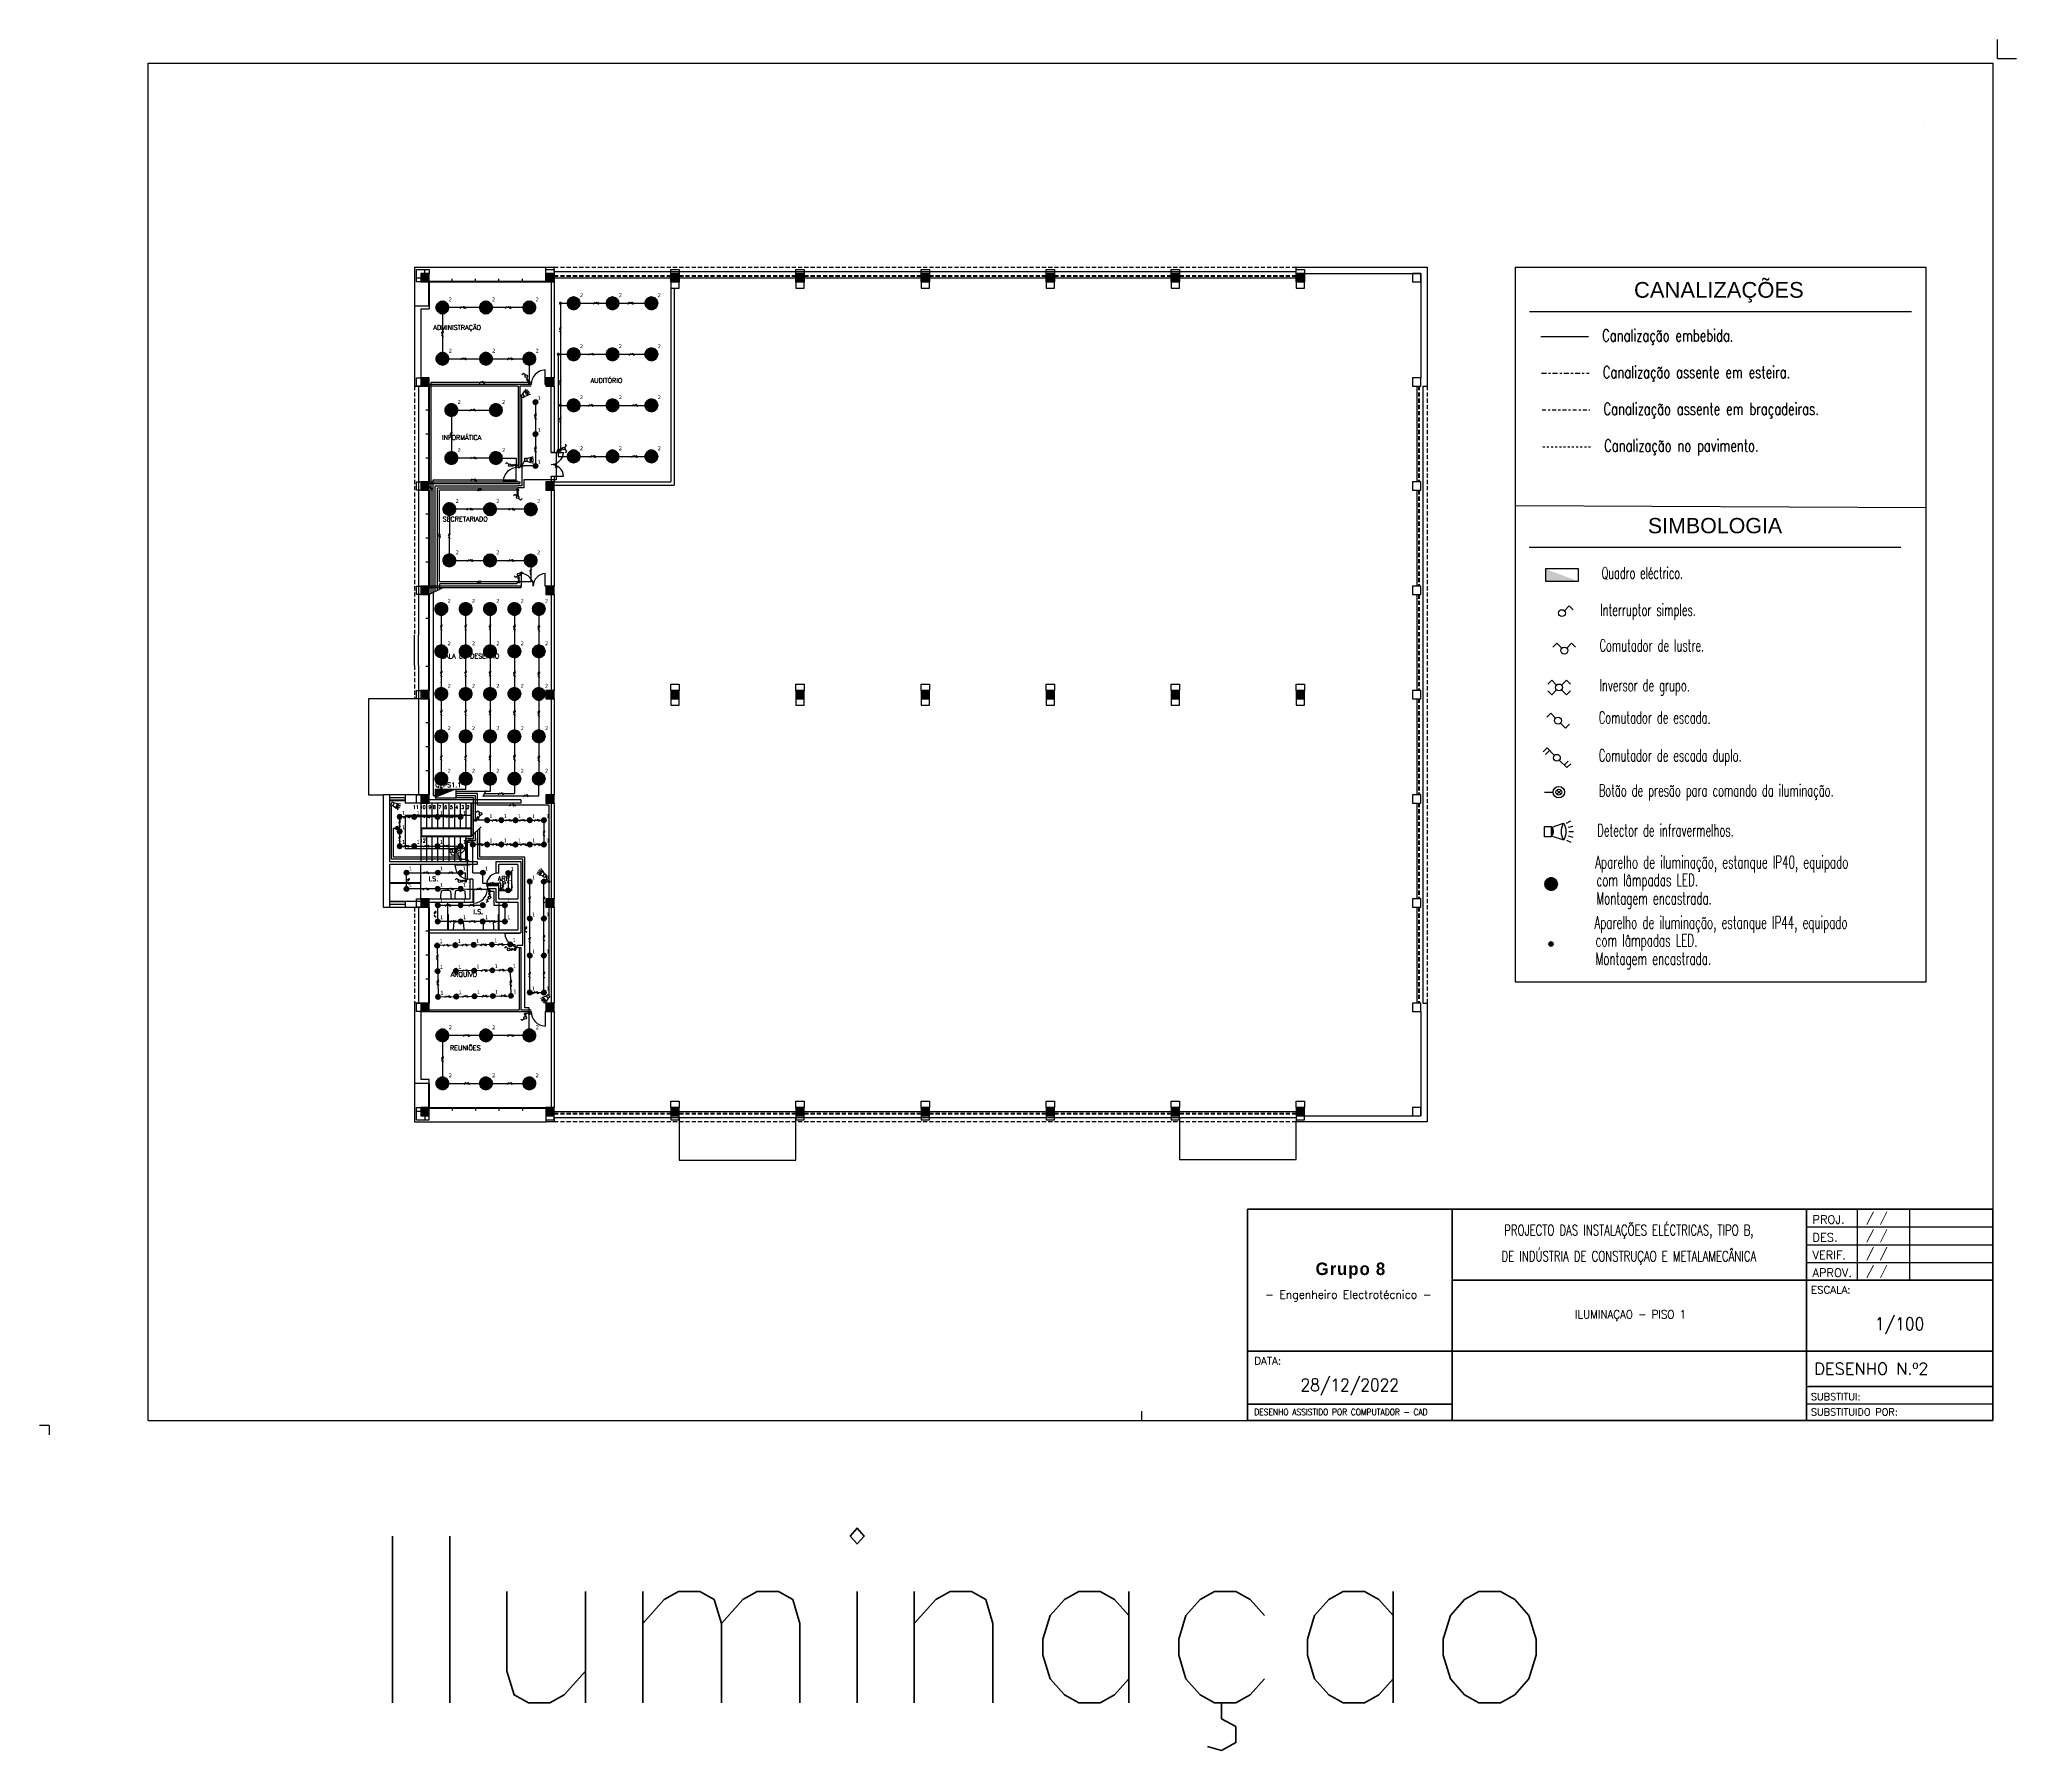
# Model space of a CAD drawing. Extents: x -9 to 600, y -23 to 65.
# Drawn here: x 248.3 to 343.1, y -17.5 to 64.6 of the extents above; entities that cross this region are included whole.
import ezdxf
from ezdxf.enums import TextEntityAlignment as Align

# ---------------------------------------------------------------- set-up
doc = ezdxf.new("R2010")
doc.units = 0
doc.header["$LTSCALE"] = 0.8
doc.header["$MEASUREMENT"] = 0
for name, pattern in [('CENTER2', [1.125, 0.75, -0.125, 0.125, -0.125]), ('DASHDOT2', [1.5875, 0.79375, -0.396875, 0, -0.396875]), ('HIDDEN', [0.375, 0.25, -0.125])]:
    doc.linetypes.add(name, pattern=pattern)
doc.layers.get('0').update_dxf_attribs({"color": 3, "linetype": 'CONTINUOUS'})
for name, color, linetype in [('0_FIOS', 3, 'CONTINUOUS'), ('0_ligações', 10, 'CONTINUOUS'), ('Desenho base', 7, 'CONTINUOUS'), ('FILAMENTOS', 4, 'CONTINUOUS'), ('ilum', 2, 'CONTINUOUS'), ('iluminação', 2, 'CONTINUOUS'), ('INTRR', 4, 'CONTINUOUS'), ('LEGENDA', 1, 'CONTINUOUS'), ('LIGACOES', 4, 'CONTINUOUS'), ('Quadros', 170, 'CONTINUOUS'), ('Quadros Eléctricos', 41, 'CONTINUOUS')]:
    doc.layers.add(name, color=color, linetype=linetype)
for name, color, linetype, true_color in [('DLX_BLD0_LUM', 7, 'CONTINUOUS', 0xffd400), ('DLX_LUM', 7, 'CONTINUOUS', 0xffd400), ('DLX_LUMKEY_IDX', 7, 'CONTINUOUS', 0x969696)]:
    doc.layers.add(name, color=color, linetype=linetype, true_color=true_color)
doc.styles.add('ARIAL', font='arial.ttf')
doc.styles.add('PEN', font='ROMANS.SHX', dxfattribs={"width": 0.7, "height": 1})
doc.styles.add('ROMANS', font='romans', dxfattribs={"width": 0.9})
doc.styles.get("Standard").update_dxf_attribs({"font": 'ROMANS'})
doc.styles.add('TableTextStyle', font='')
doc.styles.get('TableTextStyle').set_extended_font_data('VERDANA.TTF')

# ---------------------------------------------------------------- blocks, each defined once
blk = doc.blocks.new('PE')
for p, q in [((0, 0), (5, 0)), ((5, 0), (5, 100))]:
    blk.add_line(p, q)
blk.add_arc((0, 0), 100, 0, 87.134)
blk = doc.blocks.new('PD')
for p, q in [((-5, 0), (-5, 100)), ((0, 0), (-5, 0))]:
    blk.add_line(p, q)
blk.add_arc((0, 0), 100, 92.866, 180)
blk = doc.blocks.new('*X15')
at = {"color": 0}
for p, q in [((15.8, 29.801), (16.199, 30.2)), ((15.8, 29.871), (16.129, 30.2)), ((15.8, 29.942), (16.058, 30.2)), ((15.8, 30.013), (15.987, 30.2)), ((15.8, 30.084), (15.916, 30.2)), ((15.8, 30.154), (15.846, 30.2)), ((15.87, 29.8), (16.2, 30.13)), ((15.941, 29.8), (16.2, 30.059)), ((16.011, 29.8), (16.2, 29.989)), ((16.082, 29.8), (16.2, 29.918)), ((16.153, 29.8), (16.2, 29.847))]:
    blk.add_line(p, q, dxfattribs=at)
blk = doc.blocks.new('QUAD')
for p, q in [((0, 0), (0, 0.4)), ((0, 0.4), (1, 0.4)), ((1, 0), (0, 0)), ((1, 0.4), (1, 0))]:
    blk.add_line(p, q)
blk.add_solid([(0, 0.4), (1, 0.4), (1, 0), (1, 0.4)])
blk = doc.blocks.new('Folha A3')
at = {"color": 0}
for p, q in [((412, 289), (412, 293)), ((412, 289), (416, 289)), ((21, 288), (411, 288)), ((21, 1), (21, 288)), ((411, 288), (411, 1)), ((0, 0), (-2, 0)), ((0, 0), (0, -2)), ((21, 1), (411, 1)), ((231, 3), (231, 1))]:
    blk.add_line(p, q, dxfattribs=at)
blk = doc.blocks.new('575_2_0')
mesh = blk.add_polyface()
corners = [(0.094, -0.054), (0.109, 0, -0.03), (0.109, 0), (0.109, 0, -0.03), (0.094, -0.054), (0.094, -0.054, -0.03), (0.109, 0), (0.094, 0.054, -0.03), (0.094, 0.054), (0.094, 0.054, -0.03), (0.109, 0), (0.109, 0, -0.03), (0.094, 0.054), (0.054, 0.094, -0.03), (0.054, 0.094), (0.054, 0.094, -0.03), (0.094, 0.054), (0.094, 0.054, -0.03), (0.054, 0.094), (0, 0.109, -0.03), (0, 0.109), (0, 0.109, -0.03), (0.054, 0.094), (0.054, 0.094, -0.03), (0, 0.109), (-0.054, 0.094, -0.03), (-0.054, 0.094), (-0.054, 0.094, -0.03), (0, 0.109), (0, 0.109, -0.03), (-0.054, 0.094), (-0.094, 0.054, -0.03), (-0.094, 0.054), (-0.094, 0.054, -0.03), (-0.054, 0.094), (-0.054, 0.094, -0.03), (-0.094, 0.054), (-0.109, 0, -0.03), (-0.109, 0), (-0.109, 0, -0.03), (-0.094, 0.054), (-0.094, 0.054, -0.03), (-0.109, 0), (-0.094, -0.054, -0.03), (-0.094, -0.054), (-0.094, -0.054, -0.03), (-0.109, 0), (-0.109, 0, -0.03), (-0.094, -0.054), (-0.054, -0.094, -0.03), (-0.054, -0.094), (-0.054, -0.094, -0.03), (-0.094, -0.054), (-0.094, -0.054, -0.03), (-0.054, -0.094), (0, -0.109, -0.03), (0, -0.109), (0, -0.109, -0.03), (-0.054, -0.094), (-0.054, -0.094, -0.03), (0, -0.109), (0.054, -0.094, -0.03), (0.054, -0.094), (0.054, -0.094, -0.03), (0, -0.109), (0, -0.109, -0.03), (0.054, -0.094), (0.094, -0.054, -0.03), (0.094, -0.054), (0.094, -0.054, -0.03), (0.054, -0.094), (0.054, -0.094, -0.03), (0.094, -0.054, -0.03), (0.087, 0, -0.03), (0.109, 0, -0.03), (0.044, 0.076, -0.03), (0, 0.109, -0.03), (0.054, 0.094, -0.03), (0, 0.087, -0.03), (0, 0.109, -0.03), (0.044, 0.076, -0.03), (0, 0.087, -0.03), (-0.054, 0.094, -0.03), (0, 0.109, -0.03), (-0.044, 0.076, -0.03), (-0.054, 0.094, -0.03), (0, 0.087, -0.03), (-0.044, 0.076, -0.03), (-0.094, 0.054, -0.03), (-0.054, 0.094, -0.03), (-0.076, 0.044, -0.03), (-0.094, 0.054, -0.03), (-0.044, 0.076, -0.03), (-0.076, 0.044, -0.03), (-0.109, 0, -0.03), (-0.094, 0.054, -0.03), (-0.087, 0, -0.03), (-0.109, 0, -0.03), (-0.076, 0.044, -0.03), (-0.087, 0, -0.03), (-0.094, -0.054, -0.03), (-0.109, 0, -0.03), (-0.076, -0.044, -0.03), (-0.094, -0.054, -0.03), (-0.087, 0, -0.03), (-0.076, -0.044, -0.03), (-0.054, -0.094, -0.03), (-0.094, -0.054, -0.03), (-0.044, -0.076, -0.03), (-0.054, -0.094, -0.03), (-0.076, -0.044, -0.03), (0.094, 0.054, -0.03), (0.044, 0.076, -0.03), (0.054, 0.094, -0.03), (0.094, 0.054, -0.03), (0.076, 0.044, -0.03), (0.044, 0.076, -0.03), (0.109, 0, -0.03), (0.076, 0.044, -0.03), (0.094, 0.054, -0.03), (0.109, 0, -0.03), (0.087, 0, -0.03), (0.076, 0.044, -0.03), (0.094, -0.054, -0.03), (0.076, -0.044, -0.03), (0.087, 0, -0.03), (0.054, -0.094, -0.03), (0.076, -0.044, -0.03), (0.094, -0.054, -0.03), (0.054, -0.094, -0.03), (0.044, -0.076, -0.03), (0.076, -0.044, -0.03), (0, -0.109, -0.03), (0.044, -0.076, -0.03), (0.054, -0.094, -0.03), (0, -0.109, -0.03), (0, -0.087, -0.03), (0.044, -0.076, -0.03), (-0.054, -0.094, -0.03), (0, -0.087, -0.03), (0, -0.109, -0.03), (0, -0.087, -0.03), (-0.054, -0.094, -0.03), (-0.044, -0.076, -0.03), (0.109, 0), (-0.094, 0.054), (-0.109, 0), (0.094, -0.054), (0, -0.109), (0.054, -0.094), (0.094, -0.054), (-0.054, -0.094), (0, -0.109), (0.109, 0), (-0.054, -0.094), (0.094, -0.054), (0.109, 0), (-0.094, -0.054), (-0.054, -0.094), (0.109, 0), (-0.109, 0), (-0.094, -0.054), (0.094, 0.054), (-0.094, 0.054), (0.109, 0), (0.094, 0.054), (-0.054, 0.094), (-0.094, 0.054), (0.054, 0.094), (-0.054, 0.094), (0.094, 0.054), (-0.054, 0.094), (0.054, 0.094), (0, 0.109)]
mesh.append_faces([[corners[k] for k in face] for face in [(0, 1, 2), (3, 4, 5), (6, 7, 8), (9, 10, 11), (12, 13, 14), (15, 16, 17), (18, 19, 20), (21, 22, 23), (24, 25, 26), (27, 28, 29), (30, 31, 32), (33, 34, 35), (36, 37, 38), (39, 40, 41), (42, 43, 44), (45, 46, 47), (48, 49, 50), (51, 52, 53), (54, 55, 56), (57, 58, 59), (60, 61, 62), (63, 64, 65), (66, 67, 68), (69, 70, 71), (72, 73, 74), (75, 76, 77), (78, 79, 80), (81, 82, 83), (84, 85, 86), (87, 88, 89), (90, 91, 92), (93, 94, 95), (96, 97, 98), (99, 100, 101), (102, 103, 104), (105, 106, 107), (108, 109, 110), (111, 112, 113), (114, 115, 116), (117, 118, 119), (120, 121, 122), (123, 124, 125), (126, 127, 128), (129, 130, 131), (132, 133, 134), (135, 136, 137), (138, 139, 140), (141, 142, 143), (144, 145, 146), (147, 148, 149), (150, 151, 152), (153, 154, 155), (156, 157, 158), (159, 160, 161), (162, 163, 164), (165, 166, 167), (168, 169, 170), (171, 172, 173)]])
blk = doc.blocks.new('575_2_1')
mesh = blk.add_polyface()
corners = [(-0.087, 0, -0.03), (0.076, 0.044, -0.03), (-0.076, -0.044, -0.03), (0, -0.087, -0.03), (0.076, -0.044, -0.03), (0.044, -0.076, -0.03), (-0.044, -0.076, -0.03), (0.076, -0.044, -0.03), (0, -0.087, -0.03), (-0.044, -0.076, -0.03), (0.087, 0, -0.03), (0.076, -0.044, -0.03), (-0.044, -0.076, -0.03), (0.076, 0.044, -0.03), (0.087, 0, -0.03), (-0.076, -0.044, -0.03), (0.076, 0.044, -0.03), (-0.044, -0.076, -0.03), (-0.076, 0.044, -0.03), (0.076, 0.044, -0.03), (-0.087, 0, -0.03), (-0.044, 0.076, -0.03), (0.076, 0.044, -0.03), (-0.076, 0.044, -0.03), (-0.044, 0.076, -0.03), (0.044, 0.076, -0.03), (0.076, 0.044, -0.03), (0.044, 0.076, -0.03), (-0.044, 0.076, -0.03), (0, 0.087, -0.03)]
mesh.append_faces([[corners[k] for k in face] for face in [(0, 1, 2), (3, 4, 5), (6, 7, 8), (9, 10, 11), (12, 13, 14), (15, 16, 17), (18, 19, 20), (21, 22, 23), (24, 25, 26), (27, 28, 29)]])
blk = doc.blocks.new('4393_1_0')
mesh = blk.add_polyface()
corners = [(-0.274, 0.048), (-0.274, 0.048, 0.002), (-0.278, 0, 0.002), (-0.262, 0.095), (-0.262, 0.095, 0.002), (-0.274, 0.048, 0.002), (-0.262, 0.095), (-0.241, 0.139), (-0.262, 0.095, 0.002), (-0.274, 0.048), (-0.262, 0.095), (-0.274, 0.048, 0.002), (-0.278, 0), (-0.274, 0.048), (-0.278, 0, 0.002), (-0.16, 0.058, 0.063), (-0.208, 0.12, 0.02), (-0.226, 0.082, 0.02), (-0.167, 0.03, 0.063), (-0.226, 0.082, 0.02), (-0.237, 0.042, 0.02), (-0.17, 0, 0.063), (-0.237, 0.042, 0.02), (-0.241, 0, 0.02), (-0.167, 0.03, 0.063), (-0.237, 0.042, 0.02), (-0.17, 0, 0.063), (-0.16, 0.058, 0.063), (-0.226, 0.082, 0.02), (-0.167, 0.03, 0.063), (-0.257, 0.045, 0.02), (-0.257, 0.045, 0.01), (-0.261, 0, 0.02), (-0.245, 0.089, 0.02), (-0.245, 0.089, 0.01), (-0.257, 0.045, 0.02), (-0.245, 0.089, 0.01), (-0.245, 0.089, 0.02), (-0.226, 0.13, 0.01), (-0.257, 0.045, 0.01), (-0.257, 0.045, 0.02), (-0.245, 0.089, 0.01), (-0.261, 0, 0.01), (-0.261, 0, 0.02), (-0.257, 0.045, 0.01), (-0.257, 0.045, 0.02), (-0.261, 0, 0.02), (-0.241, 0, 0.02), (-0.226, 0.13, 0.02), (-0.226, 0.082, 0.02), (-0.208, 0.12, 0.02), (-0.245, 0.089, 0.02), (-0.237, 0.042, 0.02), (-0.226, 0.082, 0.02), (-0.257, 0.045, 0.02), (-0.241, 0, 0.02), (-0.237, 0.042, 0.02), (-0.245, 0.089, 0.02), (-0.226, 0.082, 0.02), (-0.226, 0.13, 0.02), (-0.257, 0.045, 0.02), (-0.237, 0.042, 0.02), (-0.245, 0.089, 0.02), (-0.294, 0.052, 0.01), (-0.294, 0.052), (-0.299, 0, 0.01), (-0.28, 0.102, 0.01), (-0.28, 0.102), (-0.294, 0.052, 0.01), (-0.294, 0.052), (-0.294, 0.052, 0.01), (-0.28, 0.102), (-0.299, 0), (-0.299, 0, 0.01), (-0.294, 0.052), (-0.257, 0.045, 0.01), (-0.299, 0, 0.01), (-0.261, 0, 0.01), (-0.294, 0.052, 0.01), (-0.299, 0, 0.01), (-0.257, 0.045, 0.01), (-0.28, 0.102, 0.01), (-0.257, 0.045, 0.01), (-0.245, 0.089, 0.01), (-0.294, 0.052, 0.01), (-0.257, 0.045, 0.01), (-0.28, 0.102, 0.01), (-0.274, 0.048), (-0.278, 0), (-0.299, 0), (-0.294, 0.052), (-0.274, 0.048), (-0.299, 0), (-0.28, 0.102), (-0.262, 0.095), (-0.274, 0.048), (-0.294, 0.052), (-0.28, 0.102), (-0.274, 0.048)]
mesh.append_faces([[corners[k] for k in face] for face in [(0, 1, 2), (3, 4, 5), (6, 7, 8), (9, 10, 11), (12, 13, 14), (15, 16, 17), (18, 19, 20), (21, 22, 23), (24, 25, 26), (27, 28, 29), (30, 31, 32), (33, 34, 35), (36, 37, 38), (39, 40, 41), (42, 43, 44), (45, 46, 47), (48, 49, 50), (51, 52, 53), (54, 55, 56), (57, 58, 59), (60, 61, 62), (63, 64, 65), (66, 67, 68), (69, 70, 71), (72, 73, 74), (75, 76, 77), (78, 79, 80), (81, 82, 83), (84, 85, 86), (87, 88, 89), (90, 91, 92), (93, 94, 95), (96, 97, 98)]])
mesh = blk.add_polyface()
corners = [(-0.262, -0.095), (-0.262, -0.095, 0.002), (-0.241, -0.139, 0.002), (-0.274, -0.048), (-0.274, -0.048, 0.002), (-0.262, -0.095, 0.002), (-0.278, 0), (-0.278, 0, 0.002), (-0.274, -0.048, 0.002), (-0.274, -0.048), (-0.278, 0), (-0.274, -0.048, 0.002), (-0.262, -0.095), (-0.274, -0.048), (-0.262, -0.095, 0.002), (-0.167, -0.03, 0.063), (-0.241, 0, 0.02), (-0.237, -0.042, 0.02), (-0.16, -0.058, 0.063), (-0.237, -0.042, 0.02), (-0.226, -0.082, 0.02), (-0.147, -0.085, 0.063), (-0.226, -0.082, 0.02), (-0.208, -0.12, 0.02), (-0.16, -0.058, 0.063), (-0.226, -0.082, 0.02), (-0.147, -0.085, 0.063), (-0.167, -0.03, 0.063), (-0.237, -0.042, 0.02), (-0.16, -0.058, 0.063), (-0.17, 0, 0.063), (-0.241, 0, 0.02), (-0.167, -0.03, 0.063), (-0.245, -0.089, 0.02), (-0.245, -0.089, 0.01), (-0.226, -0.13, 0.02), (-0.257, -0.045, 0.02), (-0.257, -0.045, 0.01), (-0.245, -0.089, 0.02), (-0.261, 0, 0.02), (-0.261, 0, 0.01), (-0.257, -0.045, 0.02), (-0.257, -0.045, 0.01), (-0.257, -0.045, 0.02), (-0.261, 0, 0.01), (-0.245, -0.089, 0.01), (-0.245, -0.089, 0.02), (-0.257, -0.045, 0.01), (-0.261, 0, 0.02), (-0.237, -0.042, 0.02), (-0.241, 0, 0.02), (-0.257, -0.045, 0.02), (-0.226, -0.082, 0.02), (-0.237, -0.042, 0.02), (-0.245, -0.089, 0.02), (-0.208, -0.12, 0.02), (-0.226, -0.082, 0.02), (-0.257, -0.045, 0.02), (-0.237, -0.042, 0.02), (-0.261, 0, 0.02), (-0.245, -0.089, 0.02), (-0.226, -0.082, 0.02), (-0.257, -0.045, 0.02), (-0.294, -0.052, 0.01), (-0.294, -0.052), (-0.28, -0.102, 0.01), (-0.299, 0, 0.01), (-0.299, 0), (-0.294, -0.052, 0.01), (-0.294, -0.052), (-0.294, -0.052, 0.01), (-0.299, 0), (-0.28, -0.102), (-0.28, -0.102, 0.01), (-0.294, -0.052), (-0.257, -0.045, 0.01), (-0.294, -0.052, 0.01), (-0.245, -0.089, 0.01), (-0.261, 0, 0.01), (-0.299, 0, 0.01), (-0.257, -0.045, 0.01), (-0.28, -0.102, 0.01), (-0.226, -0.13, 0.01), (-0.245, -0.089, 0.01), (-0.294, -0.052, 0.01), (-0.257, -0.045, 0.01), (-0.299, 0, 0.01), (-0.28, -0.102, 0.01), (-0.245, -0.089, 0.01), (-0.294, -0.052, 0.01), (-0.278, 0), (-0.274, -0.048), (-0.299, 0), (-0.294, -0.052), (-0.274, -0.048), (-0.262, -0.095), (-0.294, -0.052), (-0.299, 0), (-0.274, -0.048), (-0.28, -0.102), (-0.294, -0.052), (-0.262, -0.095)]
mesh.append_faces([[corners[k] for k in face] for face in [(0, 1, 2), (3, 4, 5), (6, 7, 8), (9, 10, 11), (12, 13, 14), (15, 16, 17), (18, 19, 20), (21, 22, 23), (24, 25, 26), (27, 28, 29), (30, 31, 32), (33, 34, 35), (36, 37, 38), (39, 40, 41), (42, 43, 44), (45, 46, 47), (48, 49, 50), (51, 52, 53), (54, 55, 56), (57, 58, 59), (60, 61, 62), (63, 64, 65), (66, 67, 68), (69, 70, 71), (72, 73, 74), (75, 76, 77), (78, 79, 80), (81, 82, 83), (84, 85, 86), (87, 88, 89), (90, 91, 92), (93, 94, 95), (96, 97, 98), (99, 100, 101)]])
mesh = blk.add_polyface()
corners = [(-0.241, 0.139), (-0.241, 0.139, 0.002), (-0.262, 0.095, 0.002), (-0.213, 0.179), (-0.213, 0.179, 0.002), (-0.241, 0.139, 0.002), (-0.179, 0.213), (-0.179, 0.213, 0.002), (-0.213, 0.179, 0.002), (-0.213, 0.179), (-0.179, 0.213), (-0.213, 0.179, 0.002), (-0.241, 0.139), (-0.213, 0.179), (-0.241, 0.139, 0.002), (-0.147, 0.085, 0.063), (-0.184, 0.155, 0.02), (-0.208, 0.12, 0.02), (-0.226, 0.13, 0.02), (-0.226, 0.13, 0.01), (-0.245, 0.089, 0.02), (-0.2, 0.167, 0.02), (-0.2, 0.167, 0.01), (-0.226, 0.13, 0.02), (-0.167, 0.2, 0.02), (-0.167, 0.2, 0.01), (-0.2, 0.167, 0.02), (-0.2, 0.167, 0.01), (-0.2, 0.167, 0.02), (-0.167, 0.2, 0.01), (-0.226, 0.13, 0.01), (-0.226, 0.13, 0.02), (-0.2, 0.167, 0.01), (-0.2, 0.167, 0.02), (-0.208, 0.12, 0.02), (-0.184, 0.155, 0.02), (-0.2, 0.167, 0.02), (-0.184, 0.155, 0.02), (-0.167, 0.2, 0.02), (-0.226, 0.13, 0.02), (-0.208, 0.12, 0.02), (-0.2, 0.167, 0.02), (-0.259, 0.149, 0.01), (-0.259, 0.149), (-0.28, 0.102, 0.01), (-0.229, 0.192, 0.01), (-0.229, 0.192), (-0.259, 0.149, 0.01), (-0.192, 0.229, 0.01), (-0.192, 0.229), (-0.229, 0.192, 0.01), (-0.192, 0.229), (-0.192, 0.229, 0.01), (-0.149, 0.259), (-0.229, 0.192), (-0.229, 0.192, 0.01), (-0.192, 0.229), (-0.259, 0.149), (-0.259, 0.149, 0.01), (-0.229, 0.192), (-0.28, 0.102), (-0.28, 0.102, 0.01), (-0.259, 0.149), (-0.259, 0.149, 0.01), (-0.226, 0.13, 0.01), (-0.229, 0.192, 0.01), (-0.192, 0.229, 0.01), (-0.2, 0.167, 0.01), (-0.167, 0.2, 0.01), (-0.229, 0.192, 0.01), (-0.226, 0.13, 0.01), (-0.2, 0.167, 0.01), (-0.259, 0.149, 0.01), (-0.245, 0.089, 0.01), (-0.226, 0.13, 0.01), (-0.229, 0.192, 0.01), (-0.2, 0.167, 0.01), (-0.192, 0.229, 0.01), (-0.28, 0.102, 0.01), (-0.245, 0.089, 0.01), (-0.259, 0.149, 0.01), (-0.28, 0.102), (-0.259, 0.149), (-0.262, 0.095), (-0.192, 0.229), (-0.179, 0.213), (-0.213, 0.179), (-0.229, 0.192), (-0.213, 0.179), (-0.241, 0.139), (-0.192, 0.229), (-0.149, 0.259), (-0.179, 0.213), (-0.259, 0.149), (-0.241, 0.139), (-0.262, 0.095), (-0.229, 0.192), (-0.192, 0.229), (-0.213, 0.179), (-0.259, 0.149), (-0.229, 0.192), (-0.241, 0.139)]
mesh.append_faces([[corners[k] for k in face] for face in [(0, 1, 2), (3, 4, 5), (6, 7, 8), (9, 10, 11), (12, 13, 14), (15, 16, 17), (18, 19, 20), (21, 22, 23), (24, 25, 26), (27, 28, 29), (30, 31, 32), (33, 34, 35), (36, 37, 38), (39, 40, 41), (42, 43, 44), (45, 46, 47), (48, 49, 50), (51, 52, 53), (54, 55, 56), (57, 58, 59), (60, 61, 62), (63, 64, 65), (66, 67, 68), (69, 70, 71), (72, 73, 74), (75, 76, 77), (78, 79, 80), (81, 82, 83), (84, 85, 86), (87, 88, 89), (90, 91, 92), (93, 94, 95), (96, 97, 98), (99, 100, 101)]])
mesh = blk.add_polyface()
corners = [(-0.139, 0.241), (-0.139, 0.241, 0.002), (-0.179, 0.213, 0.002), (-0.179, 0.213), (-0.139, 0.241), (-0.179, 0.213, 0.002), (0, 0.17, 0.063), (0.042, 0.237, 0.02), (0, 0.241, 0.02), (-0.03, 0.167, 0.063), (0, 0.241, 0.02), (-0.042, 0.237, 0.02), (-0.058, 0.16, 0.063), (-0.042, 0.237, 0.02), (-0.082, 0.226, 0.02), (-0.085, 0.147, 0.063), (-0.082, 0.226, 0.02), (-0.12, 0.208, 0.02), (-0.109, 0.13, 0.063), (-0.12, 0.208, 0.02), (-0.155, 0.184, 0.02), (-0.13, 0.109, 0.063), (-0.155, 0.184, 0.02), (-0.184, 0.155, 0.02), (-0.147, 0.085, 0.063), (-0.208, 0.12, 0.02), (-0.16, 0.058, 0.063), (-0.13, 0.109, 0.063), (-0.184, 0.155, 0.02), (-0.147, 0.085, 0.063), (-0.109, 0.13, 0.063), (-0.155, 0.184, 0.02), (-0.13, 0.109, 0.063), (-0.085, 0.147, 0.063), (-0.12, 0.208, 0.02), (-0.109, 0.13, 0.063), (-0.058, 0.16, 0.063), (-0.082, 0.226, 0.02), (-0.085, 0.147, 0.063), (-0.03, 0.167, 0.063), (-0.042, 0.237, 0.02), (-0.058, 0.16, 0.063), (0, 0.17, 0.063), (0, 0.241, 0.02), (-0.03, 0.167, 0.063), (-0.085, 0.147, 0.063), (0.17, 0, 0.063), (-0.058, 0.16, 0.063), (-0.109, 0.13, 0.063), (0.17, 0, 0.063), (-0.085, 0.147, 0.063), (-0.13, 0.109, 0.063), (0.17, 0, 0.063), (-0.109, 0.13, 0.063), (-0.147, 0.085, 0.063), (0.17, 0, 0.063), (-0.13, 0.109, 0.063), (-0.16, 0.058, 0.063), (0.17, 0, 0.063), (-0.147, 0.085, 0.063), (-0.167, 0.03, 0.063), (0.17, 0, 0.063), (-0.16, 0.058, 0.063), (-0.17, 0, 0.063), (0.17, 0, 0.063), (-0.167, 0.03, 0.063), (-0.167, -0.03, 0.063), (0.17, 0, 0.063), (-0.17, 0, 0.063), (-0.13, 0.226, 0.02), (-0.13, 0.226, 0.01), (-0.167, 0.2, 0.02), (-0.13, 0.226, 0.01), (-0.13, 0.226, 0.02), (-0.089, 0.245, 0.01), (-0.167, 0.2, 0.01), (-0.167, 0.2, 0.02), (-0.13, 0.226, 0.01), (-0.089, 0.245, 0.02), (-0.12, 0.208, 0.02), (-0.082, 0.226, 0.02), (-0.13, 0.226, 0.02), (-0.155, 0.184, 0.02), (-0.12, 0.208, 0.02), (-0.167, 0.2, 0.02), (-0.184, 0.155, 0.02), (-0.155, 0.184, 0.02), (-0.13, 0.226, 0.02), (-0.12, 0.208, 0.02), (-0.089, 0.245, 0.02), (-0.167, 0.2, 0.02), (-0.155, 0.184, 0.02), (-0.13, 0.226, 0.02), (-0.149, 0.259, 0.01), (-0.167, 0.2, 0.01), (-0.13, 0.226, 0.01), (-0.192, 0.229, 0.01), (-0.167, 0.2, 0.01), (-0.149, 0.259, 0.01), (-0.149, 0.259), (-0.139, 0.241), (-0.179, 0.213)]
mesh.append_faces([[corners[k] for k in face] for face in [(0, 1, 2), (3, 4, 5), (6, 7, 8), (9, 10, 11), (12, 13, 14), (15, 16, 17), (18, 19, 20), (21, 22, 23), (24, 25, 26), (27, 28, 29), (30, 31, 32), (33, 34, 35), (36, 37, 38), (39, 40, 41), (42, 43, 44), (45, 46, 47), (48, 49, 50), (51, 52, 53), (54, 55, 56), (57, 58, 59), (60, 61, 62), (63, 64, 65), (66, 67, 68), (69, 70, 71), (72, 73, 74), (75, 76, 77), (78, 79, 80), (81, 82, 83), (84, 85, 86), (87, 88, 89), (90, 91, 92), (93, 94, 95), (96, 97, 98), (99, 100, 101)]])
mesh = blk.add_polyface()
corners = [(-0.048, 0.274, 0.002), (-0.095, 0.262, 0.002), (-0.048, 0.274), (0, 0.278, 0.002), (-0.048, 0.274, 0.002), (0, 0.278), (-0.095, 0.262), (-0.095, 0.262, 0.002), (-0.139, 0.241, 0.002), (-0.048, 0.274), (0, 0.278), (-0.048, 0.274, 0.002), (-0.095, 0.262), (-0.048, 0.274), (-0.095, 0.262, 0.002), (-0.139, 0.241), (-0.095, 0.262), (-0.139, 0.241, 0.002), (-0.089, 0.245, 0.02), (-0.089, 0.245, 0.01), (-0.13, 0.226, 0.02), (-0.045, 0.257, 0.02), (-0.045, 0.257, 0.01), (-0.089, 0.245, 0.02), (0, 0.261, 0.02), (0, 0.261, 0.01), (-0.045, 0.257, 0.02), (-0.045, 0.257, 0.01), (-0.045, 0.257, 0.02), (0, 0.261, 0.01), (-0.089, 0.245, 0.01), (-0.089, 0.245, 0.02), (-0.045, 0.257, 0.01), (0, 0.261, 0.02), (-0.042, 0.237, 0.02), (0, 0.241, 0.02), (-0.045, 0.257, 0.02), (-0.082, 0.226, 0.02), (-0.042, 0.237, 0.02), (-0.045, 0.257, 0.02), (-0.042, 0.237, 0.02), (0, 0.261, 0.02), (-0.089, 0.245, 0.02), (-0.082, 0.226, 0.02), (-0.045, 0.257, 0.02), (-0.149, 0.259, 0.01), (-0.149, 0.259), (-0.192, 0.229, 0.01), (-0.102, 0.28, 0.01), (-0.102, 0.28), (-0.149, 0.259, 0.01), (-0.052, 0.294, 0.01), (-0.052, 0.294), (-0.102, 0.28, 0.01), (0, 0.299, 0.01), (0, 0.299), (-0.052, 0.294, 0.01), (-0.052, 0.294), (-0.052, 0.294, 0.01), (0, 0.299), (-0.102, 0.28), (-0.102, 0.28, 0.01), (-0.052, 0.294), (-0.149, 0.259), (-0.149, 0.259, 0.01), (-0.102, 0.28), (0, 0.299, 0.01), (-0.045, 0.257, 0.01), (0, 0.261, 0.01), (-0.052, 0.294, 0.01), (-0.089, 0.245, 0.01), (-0.045, 0.257, 0.01), (-0.102, 0.28, 0.01), (-0.13, 0.226, 0.01), (-0.089, 0.245, 0.01), (-0.052, 0.294, 0.01), (-0.045, 0.257, 0.01), (0, 0.299, 0.01), (-0.102, 0.28, 0.01), (-0.089, 0.245, 0.01), (-0.052, 0.294, 0.01), (-0.149, 0.259, 0.01), (-0.13, 0.226, 0.01), (-0.102, 0.28, 0.01), (0, 0.299), (0, 0.278), (-0.048, 0.274), (-0.052, 0.294), (-0.048, 0.274), (-0.095, 0.262), (-0.102, 0.28), (-0.095, 0.262), (-0.139, 0.241), (-0.052, 0.294), (0, 0.299), (-0.048, 0.274), (-0.102, 0.28), (-0.052, 0.294), (-0.095, 0.262), (-0.149, 0.259), (-0.102, 0.28), (-0.139, 0.241)]
mesh.append_faces([[corners[k] for k in face] for face in [(0, 1, 2), (3, 4, 5), (6, 7, 8), (9, 10, 11), (12, 13, 14), (15, 16, 17), (18, 19, 20), (21, 22, 23), (24, 25, 26), (27, 28, 29), (30, 31, 32), (33, 34, 35), (36, 37, 38), (39, 40, 41), (42, 43, 44), (45, 46, 47), (48, 49, 50), (51, 52, 53), (54, 55, 56), (57, 58, 59), (60, 61, 62), (63, 64, 65), (66, 67, 68), (69, 70, 71), (72, 73, 74), (75, 76, 77), (78, 79, 80), (81, 82, 83), (84, 85, 86), (87, 88, 89), (90, 91, 92), (93, 94, 95), (96, 97, 98), (99, 100, 101)]])
mesh = blk.add_polyface()
corners = [(0.241, 0.139, 0.002), (0.213, 0.179, 0.002), (0.241, 0.139), (0.213, 0.179), (0.241, 0.139), (0.213, 0.179, 0.002), (0.167, 0.03, 0.063), (0.241, 0, 0.02), (0.237, 0.042, 0.02), (0.16, 0.058, 0.063), (0.237, 0.042, 0.02), (0.226, 0.082, 0.02), (0.147, 0.085, 0.063), (0.226, 0.082, 0.02), (0.208, 0.12, 0.02), (0.13, 0.109, 0.063), (0.208, 0.12, 0.02), (0.184, 0.155, 0.02), (0.109, 0.13, 0.063), (0.184, 0.155, 0.02), (0.155, 0.184, 0.02), (0.109, 0.13, 0.063), (0.155, 0.184, 0.02), (0.085, 0.147, 0.063), (0.13, 0.109, 0.063), (0.184, 0.155, 0.02), (0.109, 0.13, 0.063), (0.147, 0.085, 0.063), (0.208, 0.12, 0.02), (0.13, 0.109, 0.063), (0.16, 0.058, 0.063), (0.226, 0.082, 0.02), (0.147, 0.085, 0.063), (0.167, 0.03, 0.063), (0.237, 0.042, 0.02), (0.16, 0.058, 0.063), (0.17, 0, 0.063), (0.241, 0, 0.02), (0.167, 0.03, 0.063), (0.16, 0.058, 0.063), (0.17, 0, 0.063), (0.167, 0.03, 0.063), (0.147, 0.085, 0.063), (0.17, 0, 0.063), (0.16, 0.058, 0.063), (0.13, 0.109, 0.063), (0.17, 0, 0.063), (0.147, 0.085, 0.063), (0.109, 0.13, 0.063), (0.17, 0, 0.063), (0.13, 0.109, 0.063), (0.085, 0.147, 0.063), (0.17, 0, 0.063), (0.109, 0.13, 0.063), (0.058, 0.16, 0.063), (0.17, 0, 0.063), (0.085, 0.147, 0.063), (0.03, 0.167, 0.063), (0.17, 0, 0.063), (0.058, 0.16, 0.063), (0, 0.17, 0.063), (0.17, 0, 0.063), (0.03, 0.167, 0.063), (-0.03, 0.167, 0.063), (0.17, 0, 0.063), (0, 0.17, 0.063), (-0.058, 0.16, 0.063), (0.17, 0, 0.063), (-0.03, 0.167, 0.063), (0.226, 0.13, 0.02), (0.226, 0.13, 0.01), (0.2, 0.167, 0.02), (0.226, 0.13, 0.01), (0.226, 0.13, 0.02), (0.245, 0.089, 0.01), (0.2, 0.167, 0.01), (0.2, 0.167, 0.02), (0.226, 0.13, 0.01), (0.245, 0.089, 0.02), (0.208, 0.12, 0.02), (0.226, 0.082, 0.02), (0.226, 0.13, 0.02), (0.184, 0.155, 0.02), (0.208, 0.12, 0.02), (0.2, 0.167, 0.02), (0.155, 0.184, 0.02), (0.184, 0.155, 0.02), (0.226, 0.13, 0.02), (0.208, 0.12, 0.02), (0.245, 0.089, 0.02), (0.2, 0.167, 0.02), (0.184, 0.155, 0.02), (0.226, 0.13, 0.02), (0.259, 0.149, 0.01), (0.2, 0.167, 0.01), (0.226, 0.13, 0.01), (0.259, 0.149), (0.241, 0.139), (0.213, 0.179)]
mesh.append_faces([[corners[k] for k in face] for face in [(0, 1, 2), (3, 4, 5), (6, 7, 8), (9, 10, 11), (12, 13, 14), (15, 16, 17), (18, 19, 20), (21, 22, 23), (24, 25, 26), (27, 28, 29), (30, 31, 32), (33, 34, 35), (36, 37, 38), (39, 40, 41), (42, 43, 44), (45, 46, 47), (48, 49, 50), (51, 52, 53), (54, 55, 56), (57, 58, 59), (60, 61, 62), (63, 64, 65), (66, 67, 68), (69, 70, 71), (72, 73, 74), (75, 76, 77), (78, 79, 80), (81, 82, 83), (84, 85, 86), (87, 88, 89), (90, 91, 92), (93, 94, 95), (96, 97, 98)]])
mesh = blk.add_polyface()
corners = [(0.213, -0.179), (0.213, -0.179, 0.002), (0.241, -0.139, 0.002), (0.241, -0.139), (0.213, -0.179), (0.241, -0.139, 0.002), (0.13, -0.109, 0.063), (0.155, -0.184, 0.02), (0.184, -0.155, 0.02), (0.147, -0.085, 0.063), (0.184, -0.155, 0.02), (0.208, -0.12, 0.02), (0.16, -0.058, 0.063), (0.208, -0.12, 0.02), (0.226, -0.082, 0.02), (0.167, -0.03, 0.063), (0.226, -0.082, 0.02), (0.237, -0.042, 0.02), (0.17, 0, 0.063), (0.237, -0.042, 0.02), (0.241, 0, 0.02), (0.167, -0.03, 0.063), (0.237, -0.042, 0.02), (0.17, 0, 0.063), (0.16, -0.058, 0.063), (0.226, -0.082, 0.02), (0.167, -0.03, 0.063), (0.147, -0.085, 0.063), (0.208, -0.12, 0.02), (0.16, -0.058, 0.063), (0.13, -0.109, 0.063), (0.184, -0.155, 0.02), (0.147, -0.085, 0.063), (0.109, -0.13, 0.063), (0.155, -0.184, 0.02), (0.13, -0.109, 0.063), (0.085, -0.147, 0.063), (0.12, -0.208, 0.02), (0.109, -0.13, 0.063), (-0.03, -0.167, 0.063), (0.17, 0, 0.063), (-0.058, -0.16, 0.063), (0, -0.17, 0.063), (0.17, 0, 0.063), (-0.03, -0.167, 0.063), (0.03, -0.167, 0.063), (0.17, 0, 0.063), (0, -0.17, 0.063), (0.058, -0.16, 0.063), (0.17, 0, 0.063), (0.03, -0.167, 0.063), (0.085, -0.147, 0.063), (0.17, 0, 0.063), (0.058, -0.16, 0.063), (0.109, -0.13, 0.063), (0.17, 0, 0.063), (0.085, -0.147, 0.063), (0.13, -0.109, 0.063), (0.17, 0, 0.063), (0.109, -0.13, 0.063), (0.147, -0.085, 0.063), (0.17, 0, 0.063), (0.13, -0.109, 0.063), (0.16, -0.058, 0.063), (0.17, 0, 0.063), (0.147, -0.085, 0.063), (0.167, -0.03, 0.063), (0.17, 0, 0.063), (0.16, -0.058, 0.063), (0.226, -0.13, 0.02), (0.226, -0.13, 0.01), (0.245, -0.089, 0.02), (0.2, -0.167, 0.02), (0.2, -0.167, 0.01), (0.226, -0.13, 0.02), (0.226, -0.13, 0.01), (0.226, -0.13, 0.02), (0.2, -0.167, 0.01), (0.226, -0.13, 0.02), (0.208, -0.12, 0.02), (0.2, -0.167, 0.02), (0.245, -0.089, 0.02), (0.237, -0.042, 0.02), (0.226, -0.082, 0.02), (0.226, -0.13, 0.02), (0.226, -0.082, 0.02), (0.208, -0.12, 0.02), (0.2, -0.167, 0.02), (0.208, -0.12, 0.02), (0.184, -0.155, 0.02), (0.245, -0.089, 0.02), (0.226, -0.082, 0.02), (0.226, -0.13, 0.02), (0.229, -0.192, 0.01), (0.226, -0.13, 0.01), (0.2, -0.167, 0.01), (0.259, -0.149, 0.01), (0.226, -0.13, 0.01), (0.229, -0.192, 0.01)]
mesh.append_faces([[corners[k] for k in face] for face in [(0, 1, 2), (3, 4, 5), (6, 7, 8), (9, 10, 11), (12, 13, 14), (15, 16, 17), (18, 19, 20), (21, 22, 23), (24, 25, 26), (27, 28, 29), (30, 31, 32), (33, 34, 35), (36, 37, 38), (39, 40, 41), (42, 43, 44), (45, 46, 47), (48, 49, 50), (51, 52, 53), (54, 55, 56), (57, 58, 59), (60, 61, 62), (63, 64, 65), (66, 67, 68), (69, 70, 71), (72, 73, 74), (75, 76, 77), (78, 79, 80), (81, 82, 83), (84, 85, 86), (87, 88, 89), (90, 91, 92), (93, 94, 95), (96, 97, 98)]])
mesh = blk.add_polyface()
corners = [(0.048, 0.274, 0.002), (0, 0.278, 0.002), (0.048, 0.274), (0.095, 0.262, 0.002), (0.048, 0.274, 0.002), (0.095, 0.262), (0.095, 0.262), (0.139, 0.241), (0.095, 0.262, 0.002), (0.048, 0.274), (0.095, 0.262), (0.048, 0.274, 0.002), (0, 0.278), (0.048, 0.274), (0, 0.278, 0.002), (0.058, 0.16, 0.063), (0.12, 0.208, 0.02), (0.082, 0.226, 0.02), (0.03, 0.167, 0.063), (0.082, 0.226, 0.02), (0.042, 0.237, 0.02), (0.03, 0.167, 0.063), (0.042, 0.237, 0.02), (0, 0.17, 0.063), (0.058, 0.16, 0.063), (0.082, 0.226, 0.02), (0.03, 0.167, 0.063), (0.085, 0.147, 0.063), (0.12, 0.208, 0.02), (0.058, 0.16, 0.063), (0.045, 0.257, 0.02), (0.045, 0.257, 0.01), (0, 0.261, 0.02), (0.089, 0.245, 0.02), (0.089, 0.245, 0.01), (0.045, 0.257, 0.02), (0.089, 0.245, 0.01), (0.089, 0.245, 0.02), (0.13, 0.226, 0.01), (0.045, 0.257, 0.01), (0.045, 0.257, 0.02), (0.089, 0.245, 0.01), (0, 0.261, 0.01), (0, 0.261, 0.02), (0.045, 0.257, 0.01), (0.13, 0.226, 0.02), (0.082, 0.226, 0.02), (0.12, 0.208, 0.02), (0.089, 0.245, 0.02), (0.042, 0.237, 0.02), (0.082, 0.226, 0.02), (0.045, 0.257, 0.02), (0, 0.241, 0.02), (0.042, 0.237, 0.02), (0.089, 0.245, 0.02), (0.082, 0.226, 0.02), (0.13, 0.226, 0.02), (0.045, 0.257, 0.02), (0.042, 0.237, 0.02), (0.089, 0.245, 0.02), (0, 0.261, 0.02), (0, 0.241, 0.02), (0.045, 0.257, 0.02), (0.052, 0.294, 0.01), (0.052, 0.294), (0, 0.299, 0.01), (0.102, 0.28, 0.01), (0.102, 0.28), (0.052, 0.294, 0.01), (0.052, 0.294), (0.052, 0.294, 0.01), (0.102, 0.28), (0, 0.299), (0, 0.299, 0.01), (0.052, 0.294), (0.102, 0.28, 0.01), (0.045, 0.257, 0.01), (0.089, 0.245, 0.01), (0.052, 0.294, 0.01), (0, 0.261, 0.01), (0.045, 0.257, 0.01), (0.102, 0.28, 0.01), (0.089, 0.245, 0.01), (0.149, 0.259, 0.01), (0.052, 0.294, 0.01), (0.045, 0.257, 0.01), (0.102, 0.28, 0.01), (0, 0.299, 0.01), (0, 0.261, 0.01), (0.052, 0.294, 0.01), (0.102, 0.28), (0.095, 0.262), (0.048, 0.274), (0.052, 0.294), (0.048, 0.274), (0, 0.278), (0.052, 0.294), (0.102, 0.28), (0.048, 0.274), (0, 0.299), (0.052, 0.294), (0, 0.278)]
mesh.append_faces([[corners[k] for k in face] for face in [(0, 1, 2), (3, 4, 5), (6, 7, 8), (9, 10, 11), (12, 13, 14), (15, 16, 17), (18, 19, 20), (21, 22, 23), (24, 25, 26), (27, 28, 29), (30, 31, 32), (33, 34, 35), (36, 37, 38), (39, 40, 41), (42, 43, 44), (45, 46, 47), (48, 49, 50), (51, 52, 53), (54, 55, 56), (57, 58, 59), (60, 61, 62), (63, 64, 65), (66, 67, 68), (69, 70, 71), (72, 73, 74), (75, 76, 77), (78, 79, 80), (81, 82, 83), (84, 85, 86), (87, 88, 89), (90, 91, 92), (93, 94, 95), (96, 97, 98), (99, 100, 101)]])
mesh = blk.add_polyface()
corners = [(0.139, 0.241, 0.002), (0.095, 0.262, 0.002), (0.139, 0.241), (0.179, 0.213, 0.002), (0.139, 0.241, 0.002), (0.179, 0.213), (0.213, 0.179, 0.002), (0.179, 0.213, 0.002), (0.213, 0.179), (0.179, 0.213), (0.213, 0.179), (0.179, 0.213, 0.002), (0.139, 0.241), (0.179, 0.213), (0.139, 0.241, 0.002), (0.085, 0.147, 0.063), (0.155, 0.184, 0.02), (0.12, 0.208, 0.02), (0.13, 0.226, 0.02), (0.13, 0.226, 0.01), (0.089, 0.245, 0.02), (0.167, 0.2, 0.02), (0.167, 0.2, 0.01), (0.13, 0.226, 0.02), (0.2, 0.167, 0.02), (0.2, 0.167, 0.01), (0.167, 0.2, 0.02), (0.167, 0.2, 0.01), (0.167, 0.2, 0.02), (0.2, 0.167, 0.01), (0.13, 0.226, 0.01), (0.13, 0.226, 0.02), (0.167, 0.2, 0.01), (0.167, 0.2, 0.02), (0.12, 0.208, 0.02), (0.155, 0.184, 0.02), (0.167, 0.2, 0.02), (0.155, 0.184, 0.02), (0.2, 0.167, 0.02), (0.13, 0.226, 0.02), (0.12, 0.208, 0.02), (0.167, 0.2, 0.02), (0.149, 0.259, 0.01), (0.149, 0.259), (0.102, 0.28, 0.01), (0.192, 0.229, 0.01), (0.192, 0.229), (0.149, 0.259, 0.01), (0.229, 0.192, 0.01), (0.229, 0.192), (0.192, 0.229, 0.01), (0.229, 0.192), (0.229, 0.192, 0.01), (0.259, 0.149), (0.192, 0.229), (0.192, 0.229, 0.01), (0.229, 0.192), (0.149, 0.259), (0.149, 0.259, 0.01), (0.192, 0.229), (0.102, 0.28), (0.102, 0.28, 0.01), (0.149, 0.259), (0.229, 0.192, 0.01), (0.167, 0.2, 0.01), (0.2, 0.167, 0.01), (0.192, 0.229, 0.01), (0.13, 0.226, 0.01), (0.167, 0.2, 0.01), (0.229, 0.192, 0.01), (0.2, 0.167, 0.01), (0.259, 0.149, 0.01), (0.149, 0.259, 0.01), (0.089, 0.245, 0.01), (0.13, 0.226, 0.01), (0.192, 0.229, 0.01), (0.167, 0.2, 0.01), (0.229, 0.192, 0.01), (0.149, 0.259, 0.01), (0.13, 0.226, 0.01), (0.192, 0.229, 0.01), (0.229, 0.192), (0.213, 0.179), (0.179, 0.213), (0.192, 0.229), (0.179, 0.213), (0.139, 0.241), (0.229, 0.192), (0.259, 0.149), (0.213, 0.179), (0.149, 0.259), (0.139, 0.241), (0.095, 0.262), (0.192, 0.229), (0.229, 0.192), (0.179, 0.213), (0.149, 0.259), (0.192, 0.229), (0.139, 0.241), (0.102, 0.28), (0.149, 0.259), (0.095, 0.262)]
mesh.append_faces([[corners[k] for k in face] for face in [(0, 1, 2), (3, 4, 5), (6, 7, 8), (9, 10, 11), (12, 13, 14), (15, 16, 17), (18, 19, 20), (21, 22, 23), (24, 25, 26), (27, 28, 29), (30, 31, 32), (33, 34, 35), (36, 37, 38), (39, 40, 41), (42, 43, 44), (45, 46, 47), (48, 49, 50), (51, 52, 53), (54, 55, 56), (57, 58, 59), (60, 61, 62), (63, 64, 65), (66, 67, 68), (69, 70, 71), (72, 73, 74), (75, 76, 77), (78, 79, 80), (81, 82, 83), (84, 85, 86), (87, 88, 89), (90, 91, 92), (93, 94, 95), (96, 97, 98), (99, 100, 101)]])
mesh = blk.add_polyface()
corners = [(0.262, 0.095, 0.002), (0.241, 0.139, 0.002), (0.262, 0.095), (0.274, 0.048, 0.002), (0.262, 0.095, 0.002), (0.274, 0.048), (0.278, 0, 0.002), (0.274, 0.048, 0.002), (0.278, 0), (0.274, 0.048), (0.278, 0), (0.274, 0.048, 0.002), (0.262, 0.095), (0.274, 0.048), (0.262, 0.095, 0.002), (0.241, 0.139), (0.262, 0.095), (0.241, 0.139, 0.002), (0.245, 0.089, 0.02), (0.245, 0.089, 0.01), (0.226, 0.13, 0.02), (0.257, 0.045, 0.02), (0.257, 0.045, 0.01), (0.245, 0.089, 0.02), (0.261, 0, 0.02), (0.261, 0, 0.01), (0.257, 0.045, 0.02), (0.257, 0.045, 0.01), (0.257, 0.045, 0.02), (0.261, 0, 0.01), (0.245, 0.089, 0.01), (0.245, 0.089, 0.02), (0.257, 0.045, 0.01), (0.237, 0.042, 0.02), (0.257, 0.045, 0.02), (0.226, 0.082, 0.02), (0.261, 0, 0.02), (0.237, 0.042, 0.02), (0.241, 0, 0.02), (0.257, 0.045, 0.02), (0.237, 0.042, 0.02), (0.261, 0, 0.02), (0.245, 0.089, 0.02), (0.226, 0.082, 0.02), (0.257, 0.045, 0.02), (0.259, 0.149, 0.01), (0.259, 0.149), (0.229, 0.192, 0.01), (0.28, 0.102, 0.01), (0.28, 0.102), (0.259, 0.149, 0.01), (0.294, 0.052, 0.01), (0.294, 0.052), (0.28, 0.102, 0.01), (0.299, 0, 0.01), (0.299, 0), (0.294, 0.052, 0.01), (0.294, 0.052), (0.294, 0.052, 0.01), (0.299, 0), (0.28, 0.102), (0.28, 0.102, 0.01), (0.294, 0.052), (0.259, 0.149), (0.259, 0.149, 0.01), (0.28, 0.102), (0.299, 0, 0.01), (0.257, 0.045, 0.01), (0.261, 0, 0.01), (0.294, 0.052, 0.01), (0.245, 0.089, 0.01), (0.257, 0.045, 0.01), (0.28, 0.102, 0.01), (0.226, 0.13, 0.01), (0.245, 0.089, 0.01), (0.294, 0.052, 0.01), (0.257, 0.045, 0.01), (0.299, 0, 0.01), (0.28, 0.102, 0.01), (0.245, 0.089, 0.01), (0.294, 0.052, 0.01), (0.259, 0.149, 0.01), (0.226, 0.13, 0.01), (0.28, 0.102, 0.01), (0.299, 0), (0.278, 0), (0.274, 0.048), (0.294, 0.052), (0.274, 0.048), (0.262, 0.095), (0.28, 0.102), (0.262, 0.095), (0.241, 0.139), (0.294, 0.052), (0.299, 0), (0.274, 0.048), (0.28, 0.102), (0.294, 0.052), (0.262, 0.095), (0.259, 0.149), (0.28, 0.102), (0.241, 0.139)]
mesh.append_faces([[corners[k] for k in face] for face in [(0, 1, 2), (3, 4, 5), (6, 7, 8), (9, 10, 11), (12, 13, 14), (15, 16, 17), (18, 19, 20), (21, 22, 23), (24, 25, 26), (27, 28, 29), (30, 31, 32), (33, 34, 35), (36, 37, 38), (39, 40, 41), (42, 43, 44), (45, 46, 47), (48, 49, 50), (51, 52, 53), (54, 55, 56), (57, 58, 59), (60, 61, 62), (63, 64, 65), (66, 67, 68), (69, 70, 71), (72, 73, 74), (75, 76, 77), (78, 79, 80), (81, 82, 83), (84, 85, 86), (87, 88, 89), (90, 91, 92), (93, 94, 95), (96, 97, 98), (99, 100, 101)]])
mesh = blk.add_polyface()
corners = [(0.274, -0.048), (0.274, -0.048, 0.002), (0.278, 0, 0.002), (0.262, -0.095), (0.262, -0.095, 0.002), (0.274, -0.048, 0.002), (0.241, -0.139), (0.241, -0.139, 0.002), (0.262, -0.095, 0.002), (0.262, -0.095), (0.241, -0.139), (0.262, -0.095, 0.002), (0.274, -0.048), (0.262, -0.095), (0.274, -0.048, 0.002), (0.278, 0), (0.274, -0.048), (0.278, 0, 0.002), (0.257, -0.045, 0.02), (0.257, -0.045, 0.01), (0.261, 0, 0.02), (0.245, -0.089, 0.02), (0.245, -0.089, 0.01), (0.257, -0.045, 0.02), (0.245, -0.089, 0.01), (0.245, -0.089, 0.02), (0.226, -0.13, 0.01), (0.257, -0.045, 0.01), (0.257, -0.045, 0.02), (0.245, -0.089, 0.01), (0.261, 0, 0.01), (0.261, 0, 0.02), (0.257, -0.045, 0.01), (0.257, -0.045, 0.02), (0.261, 0, 0.02), (0.237, -0.042, 0.02), (0.261, 0, 0.02), (0.241, 0, 0.02), (0.237, -0.042, 0.02), (0.257, -0.045, 0.02), (0.237, -0.042, 0.02), (0.245, -0.089, 0.02), (0.294, -0.052, 0.01), (0.294, -0.052), (0.299, 0, 0.01), (0.28, -0.102, 0.01), (0.28, -0.102), (0.294, -0.052, 0.01), (0.259, -0.149, 0.01), (0.259, -0.149), (0.28, -0.102, 0.01), (0.259, -0.149), (0.259, -0.149, 0.01), (0.229, -0.192), (0.28, -0.102), (0.28, -0.102, 0.01), (0.259, -0.149), (0.294, -0.052), (0.294, -0.052, 0.01), (0.28, -0.102), (0.299, 0), (0.299, 0, 0.01), (0.294, -0.052), (0.28, -0.102, 0.01), (0.257, -0.045, 0.01), (0.245, -0.089, 0.01), (0.259, -0.149, 0.01), (0.245, -0.089, 0.01), (0.226, -0.13, 0.01), (0.299, 0, 0.01), (0.261, 0, 0.01), (0.294, -0.052, 0.01), (0.294, -0.052, 0.01), (0.261, 0, 0.01), (0.257, -0.045, 0.01), (0.28, -0.102, 0.01), (0.245, -0.089, 0.01), (0.259, -0.149, 0.01), (0.294, -0.052, 0.01), (0.257, -0.045, 0.01), (0.28, -0.102, 0.01), (0.259, -0.149), (0.241, -0.139), (0.262, -0.095), (0.299, 0), (0.294, -0.052), (0.278, 0), (0.28, -0.102), (0.262, -0.095), (0.274, -0.048), (0.259, -0.149), (0.229, -0.192), (0.241, -0.139), (0.294, -0.052), (0.274, -0.048), (0.278, 0), (0.28, -0.102), (0.259, -0.149), (0.262, -0.095), (0.294, -0.052), (0.28, -0.102), (0.274, -0.048)]
mesh.append_faces([[corners[k] for k in face] for face in [(0, 1, 2), (3, 4, 5), (6, 7, 8), (9, 10, 11), (12, 13, 14), (15, 16, 17), (18, 19, 20), (21, 22, 23), (24, 25, 26), (27, 28, 29), (30, 31, 32), (33, 34, 35), (36, 37, 38), (39, 40, 41), (42, 43, 44), (45, 46, 47), (48, 49, 50), (51, 52, 53), (54, 55, 56), (57, 58, 59), (60, 61, 62), (63, 64, 65), (66, 67, 68), (69, 70, 71), (72, 73, 74), (75, 76, 77), (78, 79, 80), (81, 82, 83), (84, 85, 86), (87, 88, 89), (90, 91, 92), (93, 94, 95), (96, 97, 98), (99, 100, 101)]])
mesh = blk.add_polyface()
corners = [(-0.213, -0.179), (-0.213, -0.179, 0.002), (-0.179, -0.213, 0.002), (-0.241, -0.139), (-0.241, -0.139, 0.002), (-0.213, -0.179, 0.002), (-0.241, -0.139), (-0.262, -0.095), (-0.241, -0.139, 0.002), (-0.213, -0.179), (-0.241, -0.139), (-0.213, -0.179, 0.002), (-0.179, -0.213), (-0.213, -0.179), (-0.179, -0.213, 0.002), (-0.13, -0.109, 0.063), (-0.208, -0.12, 0.02), (-0.184, -0.155, 0.02), (-0.2, -0.167, 0.02), (-0.2, -0.167, 0.01), (-0.167, -0.2, 0.02), (-0.226, -0.13, 0.02), (-0.226, -0.13, 0.01), (-0.2, -0.167, 0.02), (-0.226, -0.13, 0.01), (-0.226, -0.13, 0.02), (-0.245, -0.089, 0.01), (-0.2, -0.167, 0.01), (-0.2, -0.167, 0.02), (-0.226, -0.13, 0.01), (-0.167, -0.2, 0.01), (-0.167, -0.2, 0.02), (-0.2, -0.167, 0.01), (-0.226, -0.13, 0.02), (-0.184, -0.155, 0.02), (-0.208, -0.12, 0.02), (-0.2, -0.167, 0.02), (-0.155, -0.184, 0.02), (-0.184, -0.155, 0.02), (-0.226, -0.13, 0.02), (-0.208, -0.12, 0.02), (-0.245, -0.089, 0.02), (-0.2, -0.167, 0.02), (-0.184, -0.155, 0.02), (-0.226, -0.13, 0.02), (-0.192, -0.229, 0.01), (-0.192, -0.229), (-0.149, -0.259, 0.01), (-0.229, -0.192, 0.01), (-0.229, -0.192), (-0.192, -0.229, 0.01), (-0.259, -0.149, 0.01), (-0.259, -0.149), (-0.229, -0.192, 0.01), (-0.28, -0.102, 0.01), (-0.28, -0.102), (-0.259, -0.149, 0.01), (-0.259, -0.149), (-0.259, -0.149, 0.01), (-0.28, -0.102), (-0.229, -0.192), (-0.229, -0.192, 0.01), (-0.259, -0.149), (-0.192, -0.229), (-0.192, -0.229, 0.01), (-0.229, -0.192), (-0.259, -0.149, 0.01), (-0.2, -0.167, 0.01), (-0.226, -0.13, 0.01), (-0.229, -0.192, 0.01), (-0.167, -0.2, 0.01), (-0.2, -0.167, 0.01), (-0.259, -0.149, 0.01), (-0.226, -0.13, 0.01), (-0.28, -0.102, 0.01), (-0.229, -0.192, 0.01), (-0.2, -0.167, 0.01), (-0.259, -0.149, 0.01), (-0.192, -0.229, 0.01), (-0.167, -0.2, 0.01), (-0.229, -0.192, 0.01), (-0.28, -0.102), (-0.262, -0.095), (-0.241, -0.139), (-0.259, -0.149), (-0.241, -0.139), (-0.213, -0.179), (-0.229, -0.192), (-0.213, -0.179), (-0.179, -0.213), (-0.259, -0.149), (-0.28, -0.102), (-0.241, -0.139), (-0.229, -0.192), (-0.259, -0.149), (-0.213, -0.179), (-0.192, -0.229), (-0.229, -0.192), (-0.179, -0.213)]
mesh.append_faces([[corners[k] for k in face] for face in [(0, 1, 2), (3, 4, 5), (6, 7, 8), (9, 10, 11), (12, 13, 14), (15, 16, 17), (18, 19, 20), (21, 22, 23), (24, 25, 26), (27, 28, 29), (30, 31, 32), (33, 34, 35), (36, 37, 38), (39, 40, 41), (42, 43, 44), (45, 46, 47), (48, 49, 50), (51, 52, 53), (54, 55, 56), (57, 58, 59), (60, 61, 62), (63, 64, 65), (66, 67, 68), (69, 70, 71), (72, 73, 74), (75, 76, 77), (78, 79, 80), (81, 82, 83), (84, 85, 86), (87, 88, 89), (90, 91, 92), (93, 94, 95), (96, 97, 98)]])
mesh = blk.add_polyface()
corners = [(-0.179, -0.213), (-0.179, -0.213, 0.002), (-0.139, -0.241, 0.002), (-0.139, -0.241), (-0.179, -0.213), (-0.139, -0.241, 0.002), (-0.109, -0.13, 0.063), (-0.184, -0.155, 0.02), (-0.155, -0.184, 0.02), (-0.085, -0.147, 0.063), (-0.155, -0.184, 0.02), (-0.12, -0.208, 0.02), (-0.058, -0.16, 0.063), (-0.12, -0.208, 0.02), (-0.082, -0.226, 0.02), (-0.03, -0.167, 0.063), (-0.082, -0.226, 0.02), (-0.042, -0.237, 0.02), (0, -0.17, 0.063), (-0.042, -0.237, 0.02), (0, -0.241, 0.02), (0, -0.17, 0.063), (0, -0.241, 0.02), (0.03, -0.167, 0.063), (-0.03, -0.167, 0.063), (-0.042, -0.237, 0.02), (0, -0.17, 0.063), (-0.058, -0.16, 0.063), (-0.082, -0.226, 0.02), (-0.03, -0.167, 0.063), (-0.085, -0.147, 0.063), (-0.12, -0.208, 0.02), (-0.058, -0.16, 0.063), (-0.109, -0.13, 0.063), (-0.155, -0.184, 0.02), (-0.085, -0.147, 0.063), (-0.13, -0.109, 0.063), (-0.184, -0.155, 0.02), (-0.109, -0.13, 0.063), (-0.147, -0.085, 0.063), (-0.208, -0.12, 0.02), (-0.13, -0.109, 0.063), (-0.16, -0.058, 0.063), (0.17, 0, 0.063), (-0.167, -0.03, 0.063), (-0.147, -0.085, 0.063), (0.17, 0, 0.063), (-0.16, -0.058, 0.063), (-0.13, -0.109, 0.063), (0.17, 0, 0.063), (-0.147, -0.085, 0.063), (-0.109, -0.13, 0.063), (0.17, 0, 0.063), (-0.13, -0.109, 0.063), (-0.085, -0.147, 0.063), (0.17, 0, 0.063), (-0.109, -0.13, 0.063), (-0.058, -0.16, 0.063), (0.17, 0, 0.063), (-0.085, -0.147, 0.063), (-0.13, -0.226, 0.02), (-0.13, -0.226, 0.01), (-0.089, -0.245, 0.02), (-0.167, -0.2, 0.02), (-0.167, -0.2, 0.01), (-0.13, -0.226, 0.02), (-0.13, -0.226, 0.01), (-0.13, -0.226, 0.02), (-0.167, -0.2, 0.01), (-0.089, -0.245, 0.01), (-0.089, -0.245, 0.02), (-0.13, -0.226, 0.01), (-0.167, -0.2, 0.02), (-0.12, -0.208, 0.02), (-0.155, -0.184, 0.02), (-0.13, -0.226, 0.02), (-0.082, -0.226, 0.02), (-0.12, -0.208, 0.02), (-0.167, -0.2, 0.02), (-0.155, -0.184, 0.02), (-0.2, -0.167, 0.02), (-0.089, -0.245, 0.02), (-0.042, -0.237, 0.02), (-0.082, -0.226, 0.02), (-0.13, -0.226, 0.02), (-0.12, -0.208, 0.02), (-0.167, -0.2, 0.02), (-0.089, -0.245, 0.02), (-0.082, -0.226, 0.02), (-0.13, -0.226, 0.02), (-0.192, -0.229, 0.01), (-0.13, -0.226, 0.01), (-0.167, -0.2, 0.01), (-0.149, -0.259, 0.01), (-0.13, -0.226, 0.01), (-0.192, -0.229, 0.01), (-0.192, -0.229), (-0.179, -0.213), (-0.139, -0.241), (-0.149, -0.259), (-0.192, -0.229), (-0.139, -0.241)]
mesh.append_faces([[corners[k] for k in face] for face in [(0, 1, 2), (3, 4, 5), (6, 7, 8), (9, 10, 11), (12, 13, 14), (15, 16, 17), (18, 19, 20), (21, 22, 23), (24, 25, 26), (27, 28, 29), (30, 31, 32), (33, 34, 35), (36, 37, 38), (39, 40, 41), (42, 43, 44), (45, 46, 47), (48, 49, 50), (51, 52, 53), (54, 55, 56), (57, 58, 59), (60, 61, 62), (63, 64, 65), (66, 67, 68), (69, 70, 71), (72, 73, 74), (75, 76, 77), (78, 79, 80), (81, 82, 83), (84, 85, 86), (87, 88, 89), (90, 91, 92), (93, 94, 95), (96, 97, 98), (99, 100, 101)]])
mesh = blk.add_polyface()
corners = [(-0.048, -0.274), (-0.048, -0.274, 0.002), (0, -0.278, 0.002), (-0.095, -0.262), (-0.095, -0.262, 0.002), (-0.048, -0.274, 0.002), (-0.139, -0.241), (-0.139, -0.241, 0.002), (-0.095, -0.262, 0.002), (-0.095, -0.262), (-0.139, -0.241), (-0.095, -0.262, 0.002), (-0.048, -0.274), (-0.095, -0.262), (-0.048, -0.274, 0.002), (0, -0.278), (-0.048, -0.274), (0, -0.278, 0.002), (-0.045, -0.257, 0.02), (-0.045, -0.257, 0.01), (0, -0.261, 0.02), (-0.089, -0.245, 0.02), (-0.089, -0.245, 0.01), (-0.045, -0.257, 0.02), (-0.045, -0.257, 0.01), (-0.045, -0.257, 0.02), (-0.089, -0.245, 0.01), (0, -0.261, 0.01), (0, -0.261, 0.02), (-0.045, -0.257, 0.01), (-0.045, -0.257, 0.02), (0, -0.241, 0.02), (-0.042, -0.237, 0.02), (0, -0.261, 0.02), (0.042, -0.237, 0.02), (0, -0.241, 0.02), (-0.045, -0.257, 0.02), (-0.042, -0.237, 0.02), (-0.089, -0.245, 0.02), (0, -0.261, 0.02), (0, -0.241, 0.02), (-0.045, -0.257, 0.02), (-0.052, -0.294, 0.01), (-0.052, -0.294), (0, -0.299, 0.01), (-0.102, -0.28, 0.01), (-0.102, -0.28), (-0.052, -0.294, 0.01), (-0.149, -0.259, 0.01), (-0.149, -0.259), (-0.102, -0.28, 0.01), (-0.149, -0.259), (-0.149, -0.259, 0.01), (-0.192, -0.229), (-0.102, -0.28), (-0.102, -0.28, 0.01), (-0.149, -0.259), (-0.052, -0.294), (-0.052, -0.294, 0.01), (-0.102, -0.28), (0, -0.299), (0, -0.299, 0.01), (-0.052, -0.294), (-0.149, -0.259, 0.01), (-0.089, -0.245, 0.01), (-0.13, -0.226, 0.01), (-0.102, -0.28, 0.01), (-0.045, -0.257, 0.01), (-0.089, -0.245, 0.01), (-0.052, -0.294, 0.01), (0, -0.261, 0.01), (-0.045, -0.257, 0.01), (-0.102, -0.28, 0.01), (-0.089, -0.245, 0.01), (-0.149, -0.259, 0.01), (-0.052, -0.294, 0.01), (-0.045, -0.257, 0.01), (-0.102, -0.28, 0.01), (0, -0.299, 0.01), (0, -0.261, 0.01), (-0.052, -0.294, 0.01), (-0.149, -0.259), (-0.139, -0.241), (-0.095, -0.262), (-0.102, -0.28), (-0.095, -0.262), (-0.048, -0.274), (-0.052, -0.294), (-0.048, -0.274), (0, -0.278), (-0.102, -0.28), (-0.149, -0.259), (-0.095, -0.262), (-0.052, -0.294), (-0.102, -0.28), (-0.048, -0.274), (0, -0.299), (-0.052, -0.294), (0, -0.278)]
mesh.append_faces([[corners[k] for k in face] for face in [(0, 1, 2), (3, 4, 5), (6, 7, 8), (9, 10, 11), (12, 13, 14), (15, 16, 17), (18, 19, 20), (21, 22, 23), (24, 25, 26), (27, 28, 29), (30, 31, 32), (33, 34, 35), (36, 37, 38), (39, 40, 41), (42, 43, 44), (45, 46, 47), (48, 49, 50), (51, 52, 53), (54, 55, 56), (57, 58, 59), (60, 61, 62), (63, 64, 65), (66, 67, 68), (69, 70, 71), (72, 73, 74), (75, 76, 77), (78, 79, 80), (81, 82, 83), (84, 85, 86), (87, 88, 89), (90, 91, 92), (93, 94, 95), (96, 97, 98)]])
mesh = blk.add_polyface()
corners = [(0.095, -0.262), (0.095, -0.262, 0.002), (0.139, -0.241, 0.002), (0.048, -0.274), (0.048, -0.274, 0.002), (0.095, -0.262, 0.002), (0, -0.278), (0, -0.278, 0.002), (0.048, -0.274, 0.002), (0.048, -0.274), (0, -0.278), (0.048, -0.274, 0.002), (0.095, -0.262), (0.048, -0.274), (0.095, -0.262, 0.002), (0.03, -0.167, 0.063), (0, -0.241, 0.02), (0.042, -0.237, 0.02), (0.058, -0.16, 0.063), (0.042, -0.237, 0.02), (0.082, -0.226, 0.02), (0.085, -0.147, 0.063), (0.082, -0.226, 0.02), (0.12, -0.208, 0.02), (0.058, -0.16, 0.063), (0.082, -0.226, 0.02), (0.085, -0.147, 0.063), (0.03, -0.167, 0.063), (0.042, -0.237, 0.02), (0.058, -0.16, 0.063), (0.089, -0.245, 0.02), (0.089, -0.245, 0.01), (0.13, -0.226, 0.02), (0.045, -0.257, 0.02), (0.045, -0.257, 0.01), (0.089, -0.245, 0.02), (0, -0.261, 0.02), (0, -0.261, 0.01), (0.045, -0.257, 0.02), (0.045, -0.257, 0.01), (0.045, -0.257, 0.02), (0, -0.261, 0.01), (0.089, -0.245, 0.01), (0.089, -0.245, 0.02), (0.045, -0.257, 0.01), (0.045, -0.257, 0.02), (0.082, -0.226, 0.02), (0.042, -0.237, 0.02), (0.089, -0.245, 0.02), (0.12, -0.208, 0.02), (0.082, -0.226, 0.02), (0.045, -0.257, 0.02), (0.042, -0.237, 0.02), (0, -0.261, 0.02), (0.089, -0.245, 0.02), (0.082, -0.226, 0.02), (0.045, -0.257, 0.02), (0.052, -0.294, 0.01), (0.052, -0.294), (0.102, -0.28, 0.01), (0, -0.299, 0.01), (0, -0.299), (0.052, -0.294, 0.01), (0.052, -0.294), (0.052, -0.294, 0.01), (0, -0.299), (0.102, -0.28), (0.102, -0.28, 0.01), (0.052, -0.294), (0, -0.299, 0.01), (0.045, -0.257, 0.01), (0, -0.261, 0.01), (0.052, -0.294, 0.01), (0.089, -0.245, 0.01), (0.045, -0.257, 0.01), (0.102, -0.28, 0.01), (0.13, -0.226, 0.01), (0.089, -0.245, 0.01), (0.052, -0.294, 0.01), (0.045, -0.257, 0.01), (0, -0.299, 0.01), (0.102, -0.28, 0.01), (0.089, -0.245, 0.01), (0.052, -0.294, 0.01), (0, -0.299), (0, -0.278), (0.048, -0.274), (0.052, -0.294), (0.048, -0.274), (0.095, -0.262), (0.102, -0.28), (0.095, -0.262), (0.139, -0.241), (0.052, -0.294), (0, -0.299), (0.048, -0.274), (0.102, -0.28), (0.052, -0.294), (0.095, -0.262)]
mesh.append_faces([[corners[k] for k in face] for face in [(0, 1, 2), (3, 4, 5), (6, 7, 8), (9, 10, 11), (12, 13, 14), (15, 16, 17), (18, 19, 20), (21, 22, 23), (24, 25, 26), (27, 28, 29), (30, 31, 32), (33, 34, 35), (36, 37, 38), (39, 40, 41), (42, 43, 44), (45, 46, 47), (48, 49, 50), (51, 52, 53), (54, 55, 56), (57, 58, 59), (60, 61, 62), (63, 64, 65), (66, 67, 68), (69, 70, 71), (72, 73, 74), (75, 76, 77), (78, 79, 80), (81, 82, 83), (84, 85, 86), (87, 88, 89), (90, 91, 92), (93, 94, 95), (96, 97, 98)]])
mesh = blk.add_polyface()
corners = [(0.139, -0.241), (0.139, -0.241, 0.002), (0.179, -0.213, 0.002), (0.179, -0.213), (0.179, -0.213, 0.002), (0.213, -0.179, 0.002), (0.139, -0.241), (0.095, -0.262), (0.139, -0.241, 0.002), (0.179, -0.213), (0.139, -0.241), (0.179, -0.213, 0.002), (0.213, -0.179), (0.179, -0.213), (0.213, -0.179, 0.002), (0.109, -0.13, 0.063), (0.12, -0.208, 0.02), (0.155, -0.184, 0.02), (0.167, -0.2, 0.02), (0.167, -0.2, 0.01), (0.2, -0.167, 0.02), (0.13, -0.226, 0.02), (0.13, -0.226, 0.01), (0.167, -0.2, 0.02), (0.13, -0.226, 0.01), (0.13, -0.226, 0.02), (0.089, -0.245, 0.01), (0.167, -0.2, 0.01), (0.167, -0.2, 0.02), (0.13, -0.226, 0.01), (0.2, -0.167, 0.01), (0.2, -0.167, 0.02), (0.167, -0.2, 0.01), (0.13, -0.226, 0.02), (0.167, -0.2, 0.02), (0.155, -0.184, 0.02), (0.13, -0.226, 0.02), (0.155, -0.184, 0.02), (0.12, -0.208, 0.02), (0.167, -0.2, 0.02), (0.184, -0.155, 0.02), (0.155, -0.184, 0.02), (0.13, -0.226, 0.02), (0.12, -0.208, 0.02), (0.089, -0.245, 0.02), (0.2, -0.167, 0.02), (0.184, -0.155, 0.02), (0.167, -0.2, 0.02), (0.229, -0.192, 0.01), (0.229, -0.192), (0.259, -0.149, 0.01), (0.192, -0.229, 0.01), (0.192, -0.229), (0.229, -0.192, 0.01), (0.149, -0.259, 0.01), (0.149, -0.259), (0.192, -0.229, 0.01), (0.102, -0.28, 0.01), (0.102, -0.28), (0.149, -0.259, 0.01), (0.149, -0.259), (0.149, -0.259, 0.01), (0.102, -0.28), (0.192, -0.229), (0.192, -0.229, 0.01), (0.149, -0.259), (0.229, -0.192), (0.229, -0.192, 0.01), (0.192, -0.229), (0.149, -0.259, 0.01), (0.167, -0.2, 0.01), (0.13, -0.226, 0.01), (0.192, -0.229, 0.01), (0.2, -0.167, 0.01), (0.167, -0.2, 0.01), (0.149, -0.259, 0.01), (0.13, -0.226, 0.01), (0.102, -0.28, 0.01), (0.192, -0.229, 0.01), (0.167, -0.2, 0.01), (0.149, -0.259, 0.01), (0.229, -0.192, 0.01), (0.2, -0.167, 0.01), (0.192, -0.229, 0.01), (0.149, -0.259), (0.139, -0.241), (0.179, -0.213), (0.192, -0.229), (0.179, -0.213), (0.213, -0.179), (0.149, -0.259), (0.102, -0.28), (0.139, -0.241), (0.229, -0.192), (0.213, -0.179), (0.241, -0.139), (0.192, -0.229), (0.149, -0.259), (0.179, -0.213), (0.229, -0.192), (0.192, -0.229), (0.213, -0.179)]
mesh.append_faces([[corners[k] for k in face] for face in [(0, 1, 2), (3, 4, 5), (6, 7, 8), (9, 10, 11), (12, 13, 14), (15, 16, 17), (18, 19, 20), (21, 22, 23), (24, 25, 26), (27, 28, 29), (30, 31, 32), (33, 34, 35), (36, 37, 38), (39, 40, 41), (42, 43, 44), (45, 46, 47), (48, 49, 50), (51, 52, 53), (54, 55, 56), (57, 58, 59), (60, 61, 62), (63, 64, 65), (66, 67, 68), (69, 70, 71), (72, 73, 74), (75, 76, 77), (78, 79, 80), (81, 82, 83), (84, 85, 86), (87, 88, 89), (90, 91, 92), (93, 94, 95), (96, 97, 98), (99, 100, 101)]])
blk = doc.blocks.new('4393_1_1')
mesh = blk.add_polyface()
corners = [(0.262, -0.095, 0.002), (0.278, 0, 0.002), (0.274, -0.048, 0.002), (0.241, -0.139, 0.002), (0.278, 0, 0.002), (0.262, -0.095, 0.002), (0.213, -0.179, 0.002), (0.278, 0, 0.002), (0.241, -0.139, 0.002), (0.179, -0.213, 0.002), (0.278, 0, 0.002), (0.213, -0.179, 0.002), (0.139, -0.241, 0.002), (0.278, 0, 0.002), (0.179, -0.213, 0.002), (0.095, -0.262, 0.002), (0.278, 0, 0.002), (0.139, -0.241, 0.002), (0.048, -0.274, 0.002), (0.278, 0, 0.002), (0.095, -0.262, 0.002), (0, -0.278, 0.002), (0.278, 0, 0.002), (0.048, -0.274, 0.002), (-0.048, -0.274, 0.002), (0.278, 0, 0.002), (0, -0.278, 0.002), (-0.095, -0.262, 0.002), (0.278, 0, 0.002), (-0.048, -0.274, 0.002), (-0.139, -0.241, 0.002), (0.278, 0, 0.002), (-0.095, -0.262, 0.002), (-0.179, -0.213, 0.002), (0.278, 0, 0.002), (-0.139, -0.241, 0.002), (-0.213, -0.179, 0.002), (0.278, 0, 0.002), (-0.179, -0.213, 0.002), (-0.241, -0.139, 0.002), (0.278, 0, 0.002), (-0.213, -0.179, 0.002), (-0.262, -0.095, 0.002), (0.278, 0, 0.002), (-0.241, -0.139, 0.002), (-0.274, -0.048, 0.002), (0.278, 0, 0.002), (-0.262, -0.095, 0.002), (-0.278, 0, 0.002), (0.278, 0, 0.002), (-0.274, -0.048, 0.002), (-0.274, 0.048, 0.002), (0.278, 0, 0.002), (-0.278, 0, 0.002), (-0.262, 0.095, 0.002), (0.278, 0, 0.002), (-0.274, 0.048, 0.002), (-0.241, 0.139, 0.002), (0.278, 0, 0.002), (-0.262, 0.095, 0.002), (-0.213, 0.179, 0.002), (0.278, 0, 0.002), (-0.241, 0.139, 0.002), (-0.179, 0.213, 0.002), (0.278, 0, 0.002), (-0.213, 0.179, 0.002), (-0.139, 0.241, 0.002), (0.278, 0, 0.002), (-0.179, 0.213, 0.002), (-0.095, 0.262, 0.002), (0.278, 0, 0.002), (-0.139, 0.241, 0.002), (-0.048, 0.274, 0.002), (0.278, 0, 0.002), (-0.095, 0.262, 0.002), (0, 0.278, 0.002), (0.278, 0, 0.002), (-0.048, 0.274, 0.002), (0.048, 0.274, 0.002), (0.278, 0, 0.002), (0, 0.278, 0.002), (0.095, 0.262, 0.002), (0.278, 0, 0.002), (0.048, 0.274, 0.002), (0.139, 0.241, 0.002), (0.278, 0, 0.002), (0.095, 0.262, 0.002), (0.179, 0.213, 0.002), (0.278, 0, 0.002), (0.139, 0.241, 0.002), (0.213, 0.179, 0.002), (0.278, 0, 0.002), (0.179, 0.213, 0.002), (0.241, 0.139, 0.002), (0.278, 0, 0.002), (0.213, 0.179, 0.002), (0.262, 0.095, 0.002), (0.278, 0, 0.002), (0.241, 0.139, 0.002), (0.274, 0.048, 0.002), (0.278, 0, 0.002), (0.262, 0.095, 0.002)]
mesh.append_faces([[corners[k] for k in face] for face in [(0, 1, 2), (3, 4, 5), (6, 7, 8), (9, 10, 11), (12, 13, 14), (15, 16, 17), (18, 19, 20), (21, 22, 23), (24, 25, 26), (27, 28, 29), (30, 31, 32), (33, 34, 35), (36, 37, 38), (39, 40, 41), (42, 43, 44), (45, 46, 47), (48, 49, 50), (51, 52, 53), (54, 55, 56), (57, 58, 59), (60, 61, 62), (63, 64, 65), (66, 67, 68), (69, 70, 71), (72, 73, 74), (75, 76, 77), (78, 79, 80), (81, 82, 83), (84, 85, 86), (87, 88, 89), (90, 91, 92), (93, 94, 95), (96, 97, 98), (99, 100, 101)]])
blk = doc.blocks.new('zz')
blk.add_hatch(color=2).paths.add_polyline_path([(1.64, 0.94), (1.33, 0.84), (1.33, -0.84), (1.64, -0.94, 0.311504)])
at = {"color": 2}
for p, q in [((0, 1.05), (1.33, 1.05)), ((0, -1.05), (0, 1.05)), ((1.33, 1.05), (1.33, -1.05)), ((4.44, 1.7), (5.28, 2.15)), ((4.76, 0.87), (5.68, 1.11)), ((1.33, -1.05), (0, -1.05)), ((4.44, -1.7), (5.28, -2.15)), ((4.76, -0.87), (5.68, -1.11)), ((4.87, 0), (5.82, 0))]:
    blk.add_line(p, q, dxfattribs=at)
at = {"color": 4}
for p, q in [((1.33, 0.84), (3.86, 1.69)), ((1.33, -0.84), (3.86, -1.69))]:
    blk.add_line(p, q, dxfattribs=at)
for centre, start, end in [((6.42, 0), 146.4934, 213.5066), ((1.31, 0), 326.4934, 33.5066)]:
    blk.add_arc(centre, 3.07, start, end, dxfattribs=at)
blk = doc.blocks.new('2F')
at = {"layer": '0_FIOS'}
for p, q in [((-0.2, -0.8), (-1.8, 0.8)), ((0.8, -0.8), (-0.8, 0.8))]:
    blk.add_line(p, q, dxfattribs=at)
blk = doc.blocks.new('FIOS')
at = {"layer": '0_FIOS'}
for p, q in [((-1.3, -0.8), (-2.8, 0.8)), ((-0.2, -0.8), (-1.8, 0.8)), ((0.8, -0.8), (-0.8, 0.8))]:
    blk.add_line(p, q, dxfattribs=at)
blk = doc.blocks.new('7369_2_0')
mesh = blk.add_polyface()
corners = [(-0.087, 0, -0.03), (0.076, 0.044, -0.03), (-0.076, -0.044, -0.03), (0, -0.087, -0.03), (0.076, -0.044, -0.03), (0.044, -0.076, -0.03), (-0.044, -0.076, -0.03), (0.076, -0.044, -0.03), (0, -0.087, -0.03), (-0.044, -0.076, -0.03), (0.087, 0, -0.03), (0.076, -0.044, -0.03), (-0.044, -0.076, -0.03), (0.076, 0.044, -0.03), (0.087, 0, -0.03), (-0.076, -0.044, -0.03), (0.076, 0.044, -0.03), (-0.044, -0.076, -0.03), (-0.076, 0.044, -0.03), (0.076, 0.044, -0.03), (-0.087, 0, -0.03), (-0.044, 0.076, -0.03), (0.076, 0.044, -0.03), (-0.076, 0.044, -0.03), (-0.044, 0.076, -0.03), (0.044, 0.076, -0.03), (0.076, 0.044, -0.03), (0.044, 0.076, -0.03), (-0.044, 0.076, -0.03), (0, 0.087, -0.03)]
mesh.append_faces([[corners[k] for k in face] for face in [(0, 1, 2), (3, 4, 5), (6, 7, 8), (9, 10, 11), (12, 13, 14), (15, 16, 17), (18, 19, 20), (21, 22, 23), (24, 25, 26), (27, 28, 29)]])
blk = doc.blocks.new('7369_2_1')
mesh = blk.add_polyface()
corners = [(0.094, -0.054), (0.109, 0, -0.03), (0.109, 0), (0.109, 0, -0.03), (0.094, -0.054), (0.094, -0.054, -0.03), (0.109, 0), (0.094, 0.054, -0.03), (0.094, 0.054), (0.094, 0.054, -0.03), (0.109, 0), (0.109, 0, -0.03), (0.094, 0.054), (0.054, 0.094, -0.03), (0.054, 0.094), (0.054, 0.094, -0.03), (0.094, 0.054), (0.094, 0.054, -0.03), (0.054, 0.094), (0, 0.109, -0.03), (0, 0.109), (0, 0.109, -0.03), (0.054, 0.094), (0.054, 0.094, -0.03), (0, 0.109), (-0.054, 0.094, -0.03), (-0.054, 0.094), (-0.054, 0.094, -0.03), (0, 0.109), (0, 0.109, -0.03), (-0.054, 0.094), (-0.094, 0.054, -0.03), (-0.094, 0.054), (-0.094, 0.054, -0.03), (-0.054, 0.094), (-0.054, 0.094, -0.03), (-0.094, 0.054), (-0.109, 0, -0.03), (-0.109, 0), (-0.109, 0, -0.03), (-0.094, 0.054), (-0.094, 0.054, -0.03), (-0.109, 0), (-0.094, -0.054, -0.03), (-0.094, -0.054), (-0.094, -0.054, -0.03), (-0.109, 0), (-0.109, 0, -0.03), (-0.094, -0.054), (-0.054, -0.094, -0.03), (-0.054, -0.094), (-0.054, -0.094, -0.03), (-0.094, -0.054), (-0.094, -0.054, -0.03), (-0.054, -0.094), (0, -0.109, -0.03), (0, -0.109), (0, -0.109, -0.03), (-0.054, -0.094), (-0.054, -0.094, -0.03), (0, -0.109), (0.054, -0.094, -0.03), (0.054, -0.094), (0.054, -0.094, -0.03), (0, -0.109), (0, -0.109, -0.03), (0.054, -0.094), (0.094, -0.054, -0.03), (0.094, -0.054), (0.094, -0.054, -0.03), (0.054, -0.094), (0.054, -0.094, -0.03), (0.094, -0.054, -0.03), (0.087, 0, -0.03), (0.109, 0, -0.03), (0.044, 0.076, -0.03), (0, 0.109, -0.03), (0.054, 0.094, -0.03), (0, 0.087, -0.03), (0, 0.109, -0.03), (0.044, 0.076, -0.03), (0, 0.087, -0.03), (-0.054, 0.094, -0.03), (0, 0.109, -0.03), (-0.044, 0.076, -0.03), (-0.054, 0.094, -0.03), (0, 0.087, -0.03), (-0.044, 0.076, -0.03), (-0.094, 0.054, -0.03), (-0.054, 0.094, -0.03), (-0.076, 0.044, -0.03), (-0.094, 0.054, -0.03), (-0.044, 0.076, -0.03), (-0.076, 0.044, -0.03), (-0.109, 0, -0.03), (-0.094, 0.054, -0.03), (-0.087, 0, -0.03), (-0.109, 0, -0.03), (-0.076, 0.044, -0.03), (-0.087, 0, -0.03), (-0.094, -0.054, -0.03), (-0.109, 0, -0.03), (-0.076, -0.044, -0.03), (-0.094, -0.054, -0.03), (-0.087, 0, -0.03), (-0.076, -0.044, -0.03), (-0.054, -0.094, -0.03), (-0.094, -0.054, -0.03), (-0.044, -0.076, -0.03), (-0.054, -0.094, -0.03), (-0.076, -0.044, -0.03), (0.094, 0.054, -0.03), (0.044, 0.076, -0.03), (0.054, 0.094, -0.03), (0.094, 0.054, -0.03), (0.076, 0.044, -0.03), (0.044, 0.076, -0.03), (0.109, 0, -0.03), (0.076, 0.044, -0.03), (0.094, 0.054, -0.03), (0.109, 0, -0.03), (0.087, 0, -0.03), (0.076, 0.044, -0.03), (0.094, -0.054, -0.03), (0.076, -0.044, -0.03), (0.087, 0, -0.03), (0.054, -0.094, -0.03), (0.076, -0.044, -0.03), (0.094, -0.054, -0.03), (0.054, -0.094, -0.03), (0.044, -0.076, -0.03), (0.076, -0.044, -0.03), (0, -0.109, -0.03), (0.044, -0.076, -0.03), (0.054, -0.094, -0.03), (0, -0.109, -0.03), (0, -0.087, -0.03), (0.044, -0.076, -0.03), (-0.054, -0.094, -0.03), (0, -0.087, -0.03), (0, -0.109, -0.03), (0, -0.087, -0.03), (-0.054, -0.094, -0.03), (-0.044, -0.076, -0.03), (0.109, 0), (-0.094, 0.054), (-0.109, 0), (0.094, -0.054), (0, -0.109), (0.054, -0.094), (0.094, -0.054), (-0.054, -0.094), (0, -0.109), (0.109, 0), (-0.054, -0.094), (0.094, -0.054), (0.109, 0), (-0.094, -0.054), (-0.054, -0.094), (0.109, 0), (-0.109, 0), (-0.094, -0.054), (0.094, 0.054), (-0.094, 0.054), (0.109, 0), (0.094, 0.054), (-0.054, 0.094), (-0.094, 0.054), (0.054, 0.094), (-0.054, 0.094), (0.094, 0.054), (-0.054, 0.094), (0.054, 0.094), (0, 0.109)]
mesh.append_faces([[corners[k] for k in face] for face in [(0, 1, 2), (3, 4, 5), (6, 7, 8), (9, 10, 11), (12, 13, 14), (15, 16, 17), (18, 19, 20), (21, 22, 23), (24, 25, 26), (27, 28, 29), (30, 31, 32), (33, 34, 35), (36, 37, 38), (39, 40, 41), (42, 43, 44), (45, 46, 47), (48, 49, 50), (51, 52, 53), (54, 55, 56), (57, 58, 59), (60, 61, 62), (63, 64, 65), (66, 67, 68), (69, 70, 71), (72, 73, 74), (75, 76, 77), (78, 79, 80), (81, 82, 83), (84, 85, 86), (87, 88, 89), (90, 91, 92), (93, 94, 95), (96, 97, 98), (99, 100, 101), (102, 103, 104), (105, 106, 107), (108, 109, 110), (111, 112, 113), (114, 115, 116), (117, 118, 119), (120, 121, 122), (123, 124, 125), (126, 127, 128), (129, 130, 131), (132, 133, 134), (135, 136, 137), (138, 139, 140), (141, 142, 143), (144, 145, 146), (147, 148, 149), (150, 151, 152), (153, 154, 155), (156, 157, 158), (159, 160, 161), (162, 163, 164), (165, 166, 167), (168, 169, 170), (171, 172, 173)]])
blk = doc.blocks.new('MONO')
at = {"layer": '0_FIOS'}
for p, q in [((-3.4, -0.8), (-1.8, 0.8)), ((0.8, -0.8), (-0.8, 0.8)), ((1.8, -0.8), (0.2, 0.8))]:
    blk.add_line(p, q, dxfattribs=at)

msp = doc.modelspace()

# ---------------------------------------------------------------- linework, layer by layer
at = {"color": 0, "lineweight": 120}
for p, q in [((341.978, 8.462), (306.218, 8.462)), ((306.218, 8.462), (306.218, -1.678)), ((341.978, 8.462), (341.978, -1.678)), ((341.978, -1.678), (306.218, -1.678))]:
    msp.add_line(p, q, dxfattribs=at)
at = {"color": 0, "lineweight": 60}
for p, q in [((316.038, 8.462), (316.038, -1.678)), ((333.038, 8.462), (333.038, -1.678)), ((316.038, 5.062), (341.978, 5.062)), ((306.218, 1.662), (341.978, 1.662)), ((316.038, -0.888), (306.218, -0.888))]:
    msp.add_line(p, q, dxfattribs=at)
at = {"color": 0, "lineweight": 30}
for p, q in [((333.038, 7.612), (341.978, 7.612)), ((335.478, 8.462), (335.478, 5.062)), ((337.978, 8.462), (337.978, 5.062)), ((333.038, 6.762), (341.978, 6.762)), ((333.038, 5.91), (341.978, 5.91)), ((333.038, -0.038), (341.978, -0.038)), ((341.978, -0.888), (333.038, -0.888)), ((341.978, -0.038), (333.158, -0.038))]:
    msp.add_line(p, q, dxfattribs=at)
at = {"layer": 'Desenho base'}
for p, q in [((338.658, 60.652), (338.658, 60.652)), ((266.263, 53.648), (272.563, 53.648)), ((266.363, 52.948), (266.363, 53.548)), ((266.363, 53.548), (266.963, 53.548)), ((266.363, 53.148), (266.563, 53.148)), ((266.563, 53.348), (266.563, 52.948)), ((266.963, 53.348), (266.563, 53.348)), ((266.763, 53.348), (266.763, 53.548)), ((266.963, 53.548), (266.963, 53.348)), ((266.963, 52.948), (266.963, 53.348)), ((272.563, 53.648), (272.963, 53.648)), ((272.563, 53.348), (272.563, 53.648)), ((272.963, 53.348), (272.563, 53.348)), ((272.563, 53.348), (272.563, 52.948)), ((272.963, 53.448), (272.963, 53.648)), ((272.963, 53.448), (308.563, 53.448)), ((272.963, 52.948), (272.963, 53.348)), ((272.963, 53.148), (278.563, 53.148)), ((278.963, 53.348), (278.563, 53.348)), ((278.563, 53.348), (278.563, 52.948)), ((278.963, 52.948), (278.963, 53.348)), ((278.963, 53.148), (284.563, 53.148)), ((284.963, 53.348), (284.563, 53.348)), ((284.563, 53.348), (284.563, 52.948)), ((284.963, 52.948), (284.963, 53.348)), ((284.963, 53.148), (290.563, 53.148)), ((290.963, 53.348), (290.563, 53.348)), ((290.563, 53.348), (290.563, 52.948)), ((290.963, 52.948), (290.963, 53.348)), ((290.963, 53.148), (296.563, 53.148)), ((296.963, 53.348), (296.563, 53.348)), ((296.563, 53.348), (296.563, 52.948)), ((296.963, 52.948), (296.963, 53.348)), ((296.963, 53.148), (302.563, 53.148)), ((302.963, 53.348), (302.563, 53.348)), ((302.563, 53.348), (302.563, 52.948)), ((302.963, 52.948), (302.963, 53.348)), ((302.963, 53.148), (308.563, 53.148)), ((308.563, 53.648), (314.843, 53.648)), ((308.563, 53.448), (308.563, 53.648)), ((308.963, 53.348), (308.563, 53.348)), ((308.563, 53.348), (308.563, 52.948)), ((308.963, 53.348), (314.543, 53.348)), ((308.963, 52.948), (308.963, 53.348)), ((314.543, 53.348), (314.143, 53.348)), ((314.143, 53.348), (314.143, 52.948)), ((314.543, 53.348), (314.543, 48.348)), ((314.543, 52.948), (314.543, 53.348)), ((314.843, 53.648), (314.843, 47.948)), ((319.064, 53.648, -0.002), (338.774, 53.648)), ((319.064, 53.648), (319.064, 19.373)), ((338.774, 19.373), (338.774, 53.648)), ((266.563, 52.948), (266.363, 52.948)), ((266.563, 52.948), (266.963, 52.948)), ((266.933, 52.948), (266.933, 51.798)), ((266.963, 52.978), (272.563, 52.978)), ((266.963, 52.948), (272.563, 52.948)), ((266.963, 52.948), (266.963, 51.798)), ((268.063, 52.948), (268.063, 53.098)), ((269.188, 52.948), (269.188, 53.098)), ((270.313, 52.948), (270.313, 53.098)), ((271.438, 52.948), (271.438, 53.098)), ((272.563, 52.948), (272.963, 52.948)), ((272.813, 52.948), (272.813, 48.348)), ((272.963, 52.948), (272.963, 48.348)), ((278.563, 52.948), (278.963, 52.948)), ((278.563, 52.648), (278.563, 43.348)), ((278.713, 52.648), (278.713, 43.198)), ((284.563, 52.948), (284.963, 52.948)), ((290.563, 52.948), (290.963, 52.948)), ((296.563, 52.948), (296.963, 52.948)), ((302.563, 52.948), (302.963, 52.948)), ((308.563, 52.948), (308.963, 52.948)), ((314.143, 52.948), (314.543, 52.948)), ((266.263, 51.798), (266.263, 47.948)), ((266.263, 51.798), (266.963, 51.798)), ((266.563, 51.648), (266.963, 51.648)), ((266.563, 51.648), (266.563, 48.348)), ((266.963, 51.798), (266.963, 51.648)), ((338.078, 51.513), (319.76, 51.513)), ((266.263, 47.948), (266.563, 47.948)), ((266.463, 47.948), (266.463, 36.004)), ((266.963, 48.348), (266.563, 48.348)), ((266.563, 48.348), (266.563, 47.948)), ((266.563, 47.948), (266.963, 47.948)), ((266.933, 47.948), (266.933, 43.348)), ((266.963, 47.948), (266.963, 48.348)), ((266.963, 47.948), (266.963, 43.348)), ((272.963, 48.348), (272.563, 48.348)), ((272.563, 48.348), (272.563, 47.948)), ((272.563, 47.948), (272.963, 47.948)), ((272.814, 44.758), (272.814, 47.948)), ((272.963, 47.948), (272.963, 48.348)), ((272.963, 47.948), (272.963, 44.758)), ((314.543, 48.348), (314.143, 48.348)), ((314.143, 48.348), (314.143, 47.948)), ((314.143, 47.948), (314.543, 47.948)), ((314.343, 47.948), (314.343, 43.348)), ((314.543, 47.948), (314.543, 48.348)), ((314.643, 47.948), (314.643, 18.348)), ((314.643, 47.948), (314.843, 47.948)), ((266.963, 46.798), (266.814, 46.798)), ((266.963, 45.648), (266.814, 45.648)), ((272.963, 44.758), (272.814, 44.758)), ((266.963, 44.498), (266.814, 44.498)), ((271.233, 44.048), (271.313, 44.048)), ((266.963, 43.348), (266.563, 43.348)), ((266.563, 43.348), (266.563, 42.948)), ((266.563, 42.948), (266.963, 42.948)), ((266.933, 42.948), (266.933, 38.348)), ((266.963, 43.348), (271.313, 43.348)), ((266.963, 42.948), (266.963, 43.348)), ((266.963, 43.268), (271.313, 43.268)), ((266.963, 42.948), (266.963, 38.348)), ((272.963, 43.348), (272.563, 43.348)), ((272.563, 43.348), (272.563, 42.948)), ((272.563, 43.348), (272.813, 43.348)), ((272.563, 42.948), (272.963, 42.948)), ((272.813, 42.948), (272.813, 38.348)), ((272.813, 42.948), (272.813, 42.916)), ((272.963, 43.618), (272.814, 43.618)), ((272.814, 43.618), (272.814, 43.348)), ((272.963, 43.618), (272.963, 43.348)), ((272.963, 42.948), (272.963, 43.348)), ((272.963, 43.348), (278.563, 43.348)), ((272.963, 43.198), (278.713, 43.198)), ((272.963, 42.948), (272.963, 38.348)), ((314.543, 43.348), (314.143, 43.348)), ((314.143, 43.348), (314.143, 42.948)), ((314.143, 42.948), (314.543, 42.948)), ((314.343, 42.948), (314.343, 38.348)), ((314.543, 42.948), (314.543, 43.348)), ((266.963, 41.798), (266.814, 41.798)), ((338.774, 42.102), (319.064, 42.202)), ((266.963, 40.648), (266.814, 40.648)), ((319.741, 40.216, 0.001), (337.564, 40.216, 0.001)), ((266.963, 39.498), (266.814, 39.498)), ((266.963, 38.348), (266.563, 38.348)), ((266.563, 38.348), (266.563, 37.948)), ((266.563, 37.948), (266.963, 37.948)), ((266.933, 37.948), (266.933, 36.004)), ((271.363, 38.358), (266.963, 38.358)), ((266.963, 37.948), (266.963, 38.348)), ((271.363, 38.278), (266.963, 38.278)), ((266.963, 37.948), (266.963, 36.004)), ((271.363, 38.358), (271.363, 38.278)), ((272.563, 38.358), (272.563, 38.278)), ((272.963, 38.348), (272.563, 38.348)), ((272.563, 38.348), (272.563, 37.948)), ((272.563, 37.948), (272.963, 37.948)), ((272.813, 37.948), (272.813, 33.348)), ((272.963, 37.948), (272.963, 38.348)), ((272.963, 37.948), (272.963, 33.348)), ((314.543, 38.348), (314.143, 38.348)), ((314.143, 38.348), (314.143, 37.948)), ((314.143, 37.948), (314.543, 37.948)), ((314.343, 37.948), (314.343, 33.348)), ((314.543, 37.948), (314.543, 38.348)), ((266.963, 36.798), (266.814, 36.798)), ((266.263, 34.54), (266.263, 36.004)), ((266.463, 34.54), (266.463, 36.004)), ((266.933, 36.004), (266.933, 34.54)), ((266.963, 36.004), (266.963, 34.54)), ((266.463, 34.54), (266.463, 28.348)), ((266.963, 34.498), (266.814, 34.498)), ((266.933, 34.54), (266.933, 33.348)), ((266.963, 34.54), (266.963, 33.348)), ((266.963, 33.348), (266.563, 33.348)), ((266.563, 33.348), (266.563, 32.948)), ((266.963, 32.948), (266.963, 33.348)), ((272.963, 33.348), (272.563, 33.348)), ((272.563, 33.348), (272.563, 32.948)), ((272.963, 32.948), (272.963, 33.348)), ((278.963, 33.348), (278.563, 33.348)), ((278.563, 33.348), (278.563, 32.948)), ((278.963, 32.948), (278.963, 33.348)), ((284.963, 33.348), (284.563, 33.348)), ((284.563, 33.348), (284.563, 32.948)), ((284.963, 32.948), (284.963, 33.348)), ((290.963, 33.348), (290.563, 33.348)), ((290.563, 33.348), (290.563, 32.948)), ((290.963, 32.948), (290.963, 33.348)), ((296.963, 33.348), (296.563, 33.348)), ((296.563, 33.348), (296.563, 32.948)), ((296.963, 32.948), (296.963, 33.348)), ((302.963, 33.348), (302.563, 33.348)), ((302.563, 33.348), (302.563, 32.948)), ((302.963, 32.948), (302.963, 33.348)), ((308.963, 33.348), (308.563, 33.348)), ((308.563, 33.348), (308.563, 32.948)), ((308.963, 32.948), (308.963, 33.348)), ((314.543, 33.348), (314.143, 33.348)), ((314.143, 33.348), (314.143, 32.948)), ((314.543, 32.948), (314.543, 33.348)), ((264.063, 32.948), (264.063, 28.348)), ((266.463, 32.948), (264.063, 32.948)), ((266.563, 32.948), (266.963, 32.948)), ((266.933, 32.948), (266.933, 28.348)), ((266.963, 32.948), (266.963, 28.348)), ((272.563, 32.948), (272.963, 32.948)), ((272.813, 32.948), (272.813, 28.348)), ((272.963, 32.948), (272.963, 28.348)), ((278.563, 32.948), (278.963, 32.948)), ((284.563, 32.948), (284.963, 32.948)), ((290.563, 32.948), (290.963, 32.948)), ((296.563, 32.948), (296.963, 32.948)), ((302.563, 32.948), (302.963, 32.948)), ((308.563, 32.948), (308.963, 32.948)), ((314.143, 32.948), (314.543, 32.948)), ((314.343, 32.948), (314.343, 28.348)), ((266.963, 31.798), (266.814, 31.798)), ((266.963, 30.648), (266.814, 30.648)), ((266.963, 29.498), (266.814, 29.498)), ((264.063, 28.348), (264.763, 28.348)), ((265.063, 28.348), (264.763, 28.348)), ((264.763, 28.348), (264.763, 22.948)), ((265.813, 28.348), (265.063, 28.348)), ((265.063, 28.348), (265.063, 25.148)), ((265.813, 28.198), (265.063, 28.198)), ((265.813, 28.078), (265.063, 28.078)), ((265.813, 28.048), (265.063, 28.048)), ((265.813, 28.348), (265.813, 27.948)), ((266.563, 28.348), (265.813, 28.348)), ((266.563, 27.948), (265.813, 27.948)), ((266.963, 28.348), (266.563, 28.348)), ((266.563, 28.348), (266.563, 27.948)), ((266.563, 27.948), (266.563, 26.748)), ((266.563, 27.948), (266.963, 27.948)), ((266.833, 27.948), (266.833, 26.748)), ((266.963, 27.948), (266.963, 28.348)), ((271.363, 28.098), (266.963, 28.098)), ((271.363, 27.948), (266.963, 27.948)), ((267.103, 27.948), (267.103, 26.748)), ((267.373, 27.948), (267.373, 26.748)), ((267.643, 27.948), (267.643, 26.748)), ((267.913, 27.948), (267.913, 26.748)), ((268.183, 27.948), (268.183, 26.748)), ((268.453, 27.948), (268.453, 26.748)), ((268.723, 27.948), (268.723, 26.748)), ((268.963, 27.948), (268.963, 26.378)), ((268.993, 27.948), (268.993, 26.348)), ((271.363, 28.098), (271.363, 27.948)), ((272.963, 28.348), (272.563, 28.348)), ((272.563, 28.348), (272.563, 27.948)), ((272.563, 27.948), (272.963, 27.948)), ((272.813, 27.948), (272.813, 23.348)), ((272.963, 27.948), (272.963, 28.348)), ((272.963, 27.948), (272.963, 23.348)), ((314.543, 28.348), (314.143, 28.348)), ((314.143, 28.348), (314.143, 27.948)), ((314.143, 27.948), (314.543, 27.948)), ((314.343, 27.948), (314.343, 23.348)), ((314.543, 27.948), (314.543, 28.348)), ((268.963, 27.348), (265.813, 27.348)), ((265.813, 27.348), (265.813, 25.748)), ((266.563, 26.748), (266.563, 26.348)), ((268.963, 26.748), (266.563, 26.748)), ((266.593, 26.718), (266.593, 26.378)), ((268.963, 26.718), (266.593, 26.718)), ((268.723, 25.748), (265.813, 25.748)), ((266.563, 26.348), (266.563, 25.148)), ((266.563, 26.348), (268.993, 26.348)), ((266.593, 26.378), (268.963, 26.378)), ((266.833, 26.348), (266.833, 25.148)), ((267.103, 26.348), (267.103, 25.148)), ((267.373, 26.348), (267.373, 25.148)), ((267.643, 26.348), (267.643, 25.148)), ((267.913, 26.348), (267.913, 25.148)), ((268.183, 26.348), (268.183, 25.148)), ((268.453, 26.348), (268.453, 25.148)), ((268.723, 25.748), (268.523, 25.948)), ((268.723, 25.748), (268.523, 25.548)), ((268.723, 26.348), (268.723, 25.148)), ((265.063, 25.148), (269.263, 25.148)), ((269.263, 24.998), (265.063, 24.998)), ((265.063, 24.998), (265.063, 22.948)), ((266.563, 23.348), (266.563, 24.998)), ((269.263, 25.148), (269.263, 24.998)), ((270.163, 25.148), (271.363, 25.148)), ((270.163, 25.148), (270.163, 24.598)), ((270.313, 24.598), (270.313, 24.998)), ((271.213, 24.998), (270.313, 24.998)), ((270.913, 24.708), (270.913, 23.748)), ((271.213, 24.998), (271.213, 23.348)), ((271.363, 25.148), (271.363, 21.723)), ((265.063, 24.138), (266.563, 24.138)), ((265.063, 24.108), (266.563, 24.108)), ((269.063, 24.298), (268.913, 24.298)), ((268.913, 24.298), (268.913, 23.348)), ((269.063, 24.298), (269.063, 23.198)), ((269.763, 24.098), (270.313, 24.098)), ((269.763, 23.998), (269.763, 23.848)), ((269.763, 23.998), (270.313, 23.998)), ((269.763, 23.848), (270.163, 23.848)), ((270.163, 24.598), (270.313, 24.598)), ((270.163, 23.848), (270.163, 23.198)), ((270.313, 23.348), (270.313, 23.998)), ((270.313, 23.748), (270.913, 23.748)), ((264.763, 22.948), (265.063, 22.948)), ((265.063, 23.248), (265.813, 23.248)), ((265.063, 23.218), (265.813, 23.218)), ((265.063, 23.098), (265.813, 23.098)), ((265.063, 22.948), (265.813, 22.948)), ((265.813, 23.248), (265.813, 22.948)), ((265.813, 23.248), (266.563, 23.248)), ((265.813, 22.948), (266.563, 22.948)), ((266.463, 22.948), (266.463, 18.348)), ((266.963, 23.348), (266.563, 23.348)), ((266.563, 23.348), (266.563, 22.948)), ((266.563, 22.948), (266.963, 22.948)), ((266.933, 22.948), (266.933, 18.348)), ((266.963, 23.348), (268.913, 23.348)), ((266.963, 22.948), (266.963, 23.348)), ((266.963, 23.198), (269.063, 23.198)), ((266.963, 22.948), (266.963, 18.348)), ((267.863, 21.873), (267.863, 23.198)), ((270.163, 23.198), (271.213, 23.198)), ((270.313, 23.348), (271.213, 23.348)), ((270.313, 23.198), (270.313, 21.873)), ((271.213, 23.198), (271.213, 21.873)), ((272.963, 23.348), (272.563, 23.348)), ((272.563, 23.348), (272.563, 22.948)), ((272.563, 22.948), (272.963, 22.948)), ((272.813, 22.948), (272.813, 18.348)), ((272.963, 22.948), (272.963, 23.348)), ((272.963, 22.948), (272.963, 18.348)), ((314.543, 23.348), (314.143, 23.348)), ((314.143, 23.348), (314.143, 22.948)), ((314.143, 22.948), (314.543, 22.948)), ((314.343, 22.948), (314.343, 18.348)), ((314.543, 22.948), (314.543, 23.348)), ((266.963, 21.873), (271.213, 21.873)), ((267.863, 22.598), (267.893, 22.598)), ((267.893, 21.873), (267.893, 22.598)), ((270.283, 22.598), (270.313, 22.598)), ((270.283, 22.598), (270.283, 21.873)), ((266.963, 21.798), (266.814, 21.798)), ((266.963, 21.723), (271.363, 21.723)), ((271.283, 21.023), (271.363, 21.023)), ((266.963, 20.648), (266.814, 20.648)), ((266.963, 19.498), (266.814, 19.498)), ((266.263, 18.348), (266.263, 14.498)), ((266.563, 18.348), (266.263, 18.348)), ((266.963, 18.348), (266.563, 18.348)), ((266.563, 18.348), (266.563, 17.948)), ((266.963, 17.948), (266.963, 18.348)), ((272.963, 18.348), (272.563, 18.348)), ((272.563, 18.348), (272.563, 17.948)), ((272.963, 17.948), (272.963, 18.348)), ((314.543, 18.348), (314.143, 18.348)), ((314.143, 18.348), (314.143, 17.948)), ((314.543, 17.948), (314.543, 18.348)), ((314.643, 18.348), (314.843, 18.348)), ((314.843, 18.348), (314.843, 12.648)), ((266.563, 17.948), (266.563, 14.678)), ((266.563, 17.948), (266.963, 17.948)), ((272.563, 17.948), (272.963, 17.948)), ((272.813, 17.948), (272.813, 13.348)), ((272.963, 17.948), (272.963, 13.348)), ((314.143, 17.948), (314.543, 17.948)), ((314.543, 17.948), (314.543, 12.948)), ((266.263, 14.498), (266.263, 12.648)), ((266.933, 14.498), (266.263, 14.498)), ((266.963, 14.678), (266.563, 14.678)), ((266.933, 14.498), (266.933, 13.348)), ((266.963, 14.498), (266.963, 14.678)), ((266.963, 14.498), (266.963, 13.348)), ((266.363, 13.348), (266.563, 13.348)), ((266.363, 12.748), (266.363, 13.348)), ((266.963, 13.348), (266.563, 13.348)), ((266.563, 13.348), (266.563, 12.948)), ((266.963, 13.348), (272.563, 13.348)), ((266.963, 12.948), (266.963, 13.348)), ((266.963, 13.318), (272.563, 13.318)), ((268.063, 13.348), (268.063, 13.198)), ((269.188, 13.348), (269.188, 13.198)), ((270.313, 13.348), (270.313, 13.198)), ((271.438, 13.348), (271.438, 13.198)), ((272.963, 13.348), (272.563, 13.348)), ((272.563, 13.348), (272.563, 12.948)), ((272.963, 12.948), (272.963, 13.348)), ((278.963, 13.348), (278.563, 13.348)), ((278.563, 13.348), (278.563, 12.948)), ((278.963, 12.948), (278.963, 13.348)), ((284.963, 13.348), (284.563, 13.348)), ((284.563, 13.348), (284.563, 12.948)), ((284.963, 12.948), (284.963, 13.348)), ((290.963, 13.348), (290.563, 13.348)), ((290.563, 13.348), (290.563, 12.948)), ((290.963, 12.948), (290.963, 13.348)), ((296.963, 13.348), (296.563, 13.348)), ((296.563, 13.348), (296.563, 12.948)), ((296.963, 12.948), (296.963, 13.348)), ((302.963, 13.348), (302.563, 13.348)), ((302.563, 13.348), (302.563, 12.948)), ((302.963, 12.948), (302.963, 13.348)), ((308.963, 13.348), (308.563, 13.348)), ((308.563, 13.348), (308.563, 12.948)), ((308.963, 12.948), (308.963, 13.348)), ((314.543, 13.348), (314.143, 13.348)), ((314.143, 13.348), (314.143, 12.948)), ((314.543, 12.948), (314.543, 13.348)), ((266.263, 12.648), (272.563, 12.648)), ((266.563, 13.148), (266.363, 13.148)), ((266.363, 12.748), (266.963, 12.748)), ((266.563, 12.948), (266.963, 12.948)), ((266.763, 12.948), (266.763, 12.748)), ((266.963, 12.748), (266.963, 12.948)), ((272.563, 12.948), (272.563, 12.648)), ((272.563, 12.948), (272.963, 12.948)), ((272.963, 12.648), (272.563, 12.648)), ((272.963, 13.148), (278.563, 13.148)), ((308.563, 12.848), (272.963, 12.848)), ((272.963, 12.848), (272.963, 12.648)), ((278.563, 12.948), (278.963, 12.948)), ((278.963, 13.148), (284.563, 13.148)), ((278.963, 12.848), (278.963, 10.818)), ((284.563, 12.948), (284.963, 12.948)), ((284.563, 10.818), (284.563, 12.848)), ((284.963, 13.148), (290.563, 13.148)), ((290.563, 12.948), (290.963, 12.948)), ((290.963, 13.148), (296.563, 13.148)), ((296.563, 12.948), (296.963, 12.948)), ((296.963, 13.148), (302.563, 13.148)), ((302.563, 12.948), (302.963, 12.948)), ((302.963, 13.148), (308.563, 13.148)), ((302.963, 12.848), (302.963, 10.848)), ((308.563, 12.948), (308.963, 12.948)), ((308.563, 12.848), (308.563, 12.648)), ((308.563, 10.848), (308.563, 12.648)), ((314.843, 12.648), (308.563, 12.648)), ((308.963, 12.948), (314.543, 12.948)), ((314.143, 12.948), (314.543, 12.948)), ((278.963, 10.818), (284.563, 10.818)), ((302.963, 10.848), (308.563, 10.848))]:
    msp.add_line(p, q, dxfattribs=at)
at = {"layer": 'Desenho base', "linetype": 'Continuous'}
for p, q in [((266.263, 53.648), (266.263, 51.798)), ((271.863, 48.028), (266.963, 48.028)), ((271.233, 47.948), (266.963, 47.948)), ((271.233, 47.948), (271.233, 44.048)), ((271.863, 47.948), (271.313, 47.948)), ((271.313, 47.948), (271.313, 44.048)), ((271.313, 43.348), (271.313, 43.268)), ((271.283, 21.023), (271.283, 18.028)), ((271.363, 21.023), (271.363, 18.028)), ((266.963, 18.028), (271.283, 18.028)), ((271.363, 18.028), (271.863, 18.028)), ((266.963, 17.948), (271.863, 17.948))]:
    msp.add_line(p, q, dxfattribs=at)
at = {"layer": 'Desenho base', "linetype": 'HIDDEN'}
for p, q in [((272.963, 53.648), (308.563, 53.648)), ((272.963, 53.258), (278.563, 53.258)), ((272.963, 53.228), (278.563, 53.228)), ((278.963, 53.258), (284.563, 53.258)), ((278.963, 53.228), (284.563, 53.228)), ((284.963, 53.258), (290.563, 53.258)), ((284.963, 53.228), (290.563, 53.228)), ((290.963, 53.258), (296.563, 53.258)), ((290.963, 53.228), (296.563, 53.228)), ((296.963, 53.258), (302.563, 53.258)), ((296.963, 53.228), (302.563, 53.228)), ((302.963, 53.258), (308.563, 53.258)), ((302.963, 53.228), (308.563, 53.228)), ((266.263, 47.948), (266.263, 36.004)), ((314.423, 47.948), (314.423, 43.348)), ((314.453, 47.948), (314.453, 43.348)), ((314.843, 47.948), (314.843, 18.348)), ((314.423, 42.948), (314.423, 38.348)), ((314.453, 42.948), (314.453, 38.348)), ((314.423, 37.948), (314.423, 33.348)), ((314.453, 37.948), (314.453, 33.348)), ((266.263, 34.54), (266.263, 32.948)), ((314.423, 32.948), (314.423, 28.348)), ((314.453, 32.948), (314.453, 28.348)), ((314.423, 27.948), (314.423, 23.348)), ((314.453, 27.948), (314.453, 23.348)), ((266.263, 22.948), (266.263, 18.348)), ((314.423, 22.948), (314.423, 18.348)), ((314.453, 22.948), (314.453, 18.348)), ((272.963, 13.068), (278.563, 13.068)), ((272.963, 13.038), (278.563, 13.038)), ((308.563, 12.648), (272.963, 12.648)), ((278.963, 13.068), (284.563, 13.068)), ((278.963, 13.038), (284.563, 13.038)), ((284.963, 13.068), (290.563, 13.068)), ((284.963, 13.038), (290.563, 13.038)), ((290.963, 13.068), (296.563, 13.068)), ((290.963, 13.038), (296.563, 13.038)), ((296.963, 13.068), (302.563, 13.068)), ((296.963, 13.038), (302.563, 13.038)), ((302.963, 13.068), (308.563, 13.068)), ((302.963, 13.038), (308.563, 13.038))]:
    msp.add_line(p, q, dxfattribs=at)
at = {"layer": 'Desenho base'}
for points in [[(266.563, 52.948), (266.963, 52.948), (266.963, 53.348), (266.563, 53.348)], [(272.563, 53.348), (272.963, 53.348), (272.963, 52.948), (272.563, 52.948)], [(278.563, 53.348), (278.963, 53.348), (278.963, 52.948), (278.563, 52.948)], [(284.563, 53.348), (284.963, 53.348), (284.963, 52.948), (284.563, 52.948)], [(290.563, 53.348), (290.963, 53.348), (290.963, 52.948), (290.563, 52.948)], [(296.563, 53.348), (296.963, 53.348), (296.963, 52.948), (296.563, 52.948)], [(302.563, 53.348), (302.963, 53.348), (302.963, 52.948), (302.563, 52.948)], [(308.563, 53.348), (308.963, 53.348), (308.963, 52.948), (308.563, 52.948)], [(266.563, 47.948), (266.963, 47.948), (266.963, 48.348), (266.563, 48.348)], [(272.563, 47.948), (272.963, 47.948), (272.963, 48.348), (272.563, 48.348)], [(266.563, 42.948), (266.963, 42.948), (266.963, 43.348), (266.563, 43.348)], [(272.563, 42.948), (272.963, 42.948), (272.963, 43.348), (272.563, 43.348)], [(266.563, 37.948), (266.963, 37.948), (266.963, 38.348), (266.563, 38.348)], [(272.563, 37.948), (272.963, 37.948), (272.963, 38.348), (272.563, 38.348)], [(266.563, 32.948), (266.963, 32.948), (266.963, 33.348), (266.563, 33.348)], [(272.563, 32.948), (272.963, 32.948), (272.963, 33.348), (272.563, 33.348)], [(278.563, 32.948), (278.963, 32.948), (278.963, 33.348), (278.563, 33.348)], [(284.563, 32.948), (284.963, 32.948), (284.963, 33.348), (284.563, 33.348)], [(290.563, 32.948), (290.963, 32.948), (290.963, 33.348), (290.563, 33.348)], [(296.563, 32.948), (296.963, 32.948), (296.963, 33.348), (296.563, 33.348)], [(302.563, 32.948), (302.963, 32.948), (302.963, 33.348), (302.563, 33.348)], [(308.563, 32.948), (308.963, 32.948), (308.963, 33.348), (308.563, 33.348)], [(266.563, 27.948), (266.963, 27.948), (266.963, 28.348), (266.563, 28.348)], [(272.563, 27.948), (272.963, 27.948), (272.963, 28.348), (272.563, 28.348)], [(266.563, 22.948), (266.963, 22.948), (266.963, 23.348), (266.563, 23.348)], [(272.563, 22.948), (272.963, 22.948), (272.963, 23.348), (272.563, 23.348)], [(266.563, 17.948), (266.963, 17.948), (266.963, 18.348), (266.563, 18.348)], [(272.563, 17.948), (272.963, 17.948), (272.963, 18.348), (272.563, 18.348)], [(266.563, 12.948), (266.963, 12.948), (266.963, 13.348), (266.563, 13.348)], [(272.563, 12.948), (272.963, 12.948), (272.963, 13.348), (272.563, 13.348)], [(278.563, 12.948), (278.963, 12.948), (278.963, 13.348), (278.563, 13.348)], [(284.563, 12.948), (284.963, 12.948), (284.963, 13.348), (284.563, 13.348)], [(290.563, 12.948), (290.963, 12.948), (290.963, 13.348), (290.563, 13.348)], [(296.563, 12.948), (296.963, 12.948), (296.963, 13.348), (296.563, 13.348)], [(302.563, 12.948), (302.963, 12.948), (302.963, 13.348), (302.563, 13.348)], [(308.563, 12.948), (308.963, 12.948), (308.963, 13.348), (308.563, 13.348)]]:
    msp.add_lwpolyline(points, close=True, dxfattribs=at)
for points in [[(272.563, 53.348), (272.563, 53.548), (272.963, 53.548), (272.963, 53.348)], [(278.563, 53.348), (278.563, 53.548), (278.963, 53.548), (278.963, 53.348)], [(284.563, 53.348), (284.563, 53.548), (284.963, 53.548), (284.963, 53.348)], [(290.563, 53.348), (290.563, 53.548), (290.963, 53.548), (290.963, 53.348)], [(296.563, 53.348), (296.563, 53.548), (296.963, 53.548), (296.963, 53.348)], [(302.563, 53.348), (302.563, 53.548), (302.963, 53.548), (302.963, 53.348)], [(308.563, 53.348), (308.563, 53.548), (308.963, 53.548), (308.963, 53.348)], [(278.563, 52.948), (278.563, 52.648), (278.963, 52.648), (278.963, 52.948)], [(284.563, 52.948), (284.563, 52.648), (284.963, 52.648), (284.963, 52.948)], [(290.563, 52.948), (290.563, 52.648), (290.963, 52.648), (290.963, 52.948)], [(296.563, 52.948), (296.563, 52.648), (296.963, 52.648), (296.963, 52.948)], [(302.563, 52.948), (302.563, 52.648), (302.963, 52.648), (302.963, 52.948)], [(308.563, 52.948), (308.563, 52.648), (308.963, 52.648), (308.963, 52.948)], [(266.563, 47.948), (266.363, 47.948), (266.363, 48.348), (266.563, 48.348)], [(266.563, 42.948), (266.363, 42.948), (266.363, 43.348), (266.563, 43.348)], [(266.563, 37.948), (266.363, 37.948), (266.363, 38.348), (266.563, 38.348)], [(266.563, 32.948), (266.363, 32.948), (266.363, 33.348), (266.563, 33.348)], [(278.563, 33.348), (278.563, 33.648), (278.963, 33.648), (278.963, 33.348)], [(284.563, 33.348), (284.563, 33.648), (284.963, 33.648), (284.963, 33.348)], [(290.563, 33.348), (290.563, 33.648), (290.963, 33.648), (290.963, 33.348)], [(296.563, 33.348), (296.563, 33.648), (296.963, 33.648), (296.963, 33.348)], [(302.563, 33.348), (302.563, 33.648), (302.963, 33.648), (302.963, 33.348)], [(308.563, 33.348), (308.563, 33.648), (308.963, 33.648), (308.963, 33.348)], [(278.563, 32.948), (278.563, 32.648), (278.963, 32.648), (278.963, 32.948)], [(284.563, 32.948), (284.563, 32.648), (284.963, 32.648), (284.963, 32.948)], [(290.563, 32.948), (290.563, 32.648), (290.963, 32.648), (290.963, 32.948)], [(296.563, 32.948), (296.563, 32.648), (296.963, 32.648), (296.963, 32.948)], [(302.563, 32.948), (302.563, 32.648), (302.963, 32.648), (302.963, 32.948)], [(308.563, 32.948), (308.563, 32.648), (308.963, 32.648), (308.963, 32.948)], [(266.563, 27.948), (266.363, 27.948), (266.363, 28.348), (266.563, 28.348)], [(266.563, 22.948), (266.363, 22.948), (266.363, 23.348), (266.563, 23.348)], [(266.563, 17.948), (266.363, 17.948), (266.363, 18.348), (266.563, 18.348)], [(278.563, 13.348), (278.563, 13.648), (278.963, 13.648), (278.963, 13.348)], [(284.563, 13.348), (284.563, 13.648), (284.963, 13.648), (284.963, 13.348)], [(290.563, 13.348), (290.563, 13.648), (290.963, 13.648), (290.963, 13.348)], [(296.563, 13.348), (296.563, 13.648), (296.963, 13.648), (296.963, 13.348)], [(302.563, 13.348), (302.563, 13.648), (302.963, 13.648), (302.963, 13.348)], [(308.563, 13.348), (308.563, 13.648), (308.963, 13.648), (308.963, 13.348)], [(272.563, 12.948), (272.563, 12.748), (272.963, 12.748), (272.963, 12.948)], [(278.563, 12.948), (278.563, 12.748), (278.963, 12.748), (278.963, 12.948)], [(284.563, 12.948), (284.563, 12.748), (284.963, 12.748), (284.963, 12.948)], [(290.563, 12.948), (290.563, 12.748), (290.963, 12.748), (290.963, 12.948)], [(296.563, 12.948), (296.563, 12.748), (296.963, 12.748), (296.963, 12.948)], [(302.563, 12.948), (302.563, 12.748), (302.963, 12.748), (302.963, 12.948)], [(308.563, 12.948), (308.563, 12.748), (308.963, 12.748), (308.963, 12.948)]]:
    msp.add_lwpolyline(points, dxfattribs=at)
at = {"layer": 'Desenho base', "linetype": 'Continuous'}
for centre, radius, start, end in [((267.585, 23.689), 0.048, 96.9277, 171.6718), ((267.772, 22.148), 1.6, 83.0723, 96.9277), ((267.959, 23.689), 0.048, 8.3282, 83.0723), ((268.266, 23.689), 0.048, 96.9277, 171.6718), ((268.453, 22.148), 1.6, 83.0723, 96.9277), ((268.64, 23.689), 0.048, 8.3282, 83.0723), ((269.912, 23.348), 2.4, 171.6718, 180), ((265.632, 23.348), 2.4, 0, 8.3281), ((270.593, 23.348), 2.4, 171.6718, 180), ((266.313, 23.348), 2.4, 0, 8.3281), ((270.524, 21.856), 2.4, 171.6718, 180), ((268.196, 22.197), 0.048, 96.9277, 171.6718), ((268.384, 20.656), 1.6, 83.0723, 96.9277), ((268.571, 22.197), 0.048, 8.3282, 83.0723), ((266.244, 21.856), 2.4, 0, 8.3281), ((271.955, 21.89), 2.4, 171.6718, 180), ((269.628, 22.231), 0.048, 96.9277, 171.6718), ((269.815, 20.69), 1.6, 83.0723, 96.9277), ((270.002, 22.231), 0.048, 8.3282, 83.0723), ((267.675, 21.89), 2.4, 0, 8.3281)]:
    msp.add_arc(centre, radius, start, end, dxfattribs=at)
at = {"layer": 'ilum'}
for p, q in [((271.772, 51.718, 2.802), (267.605, 51.718, 2.802)), ((267.605, 51.718, 2.802), (267.605, 49.258, 2.802)), ((268.451, 51.675, 2.802), (268.538, 51.761, 2.802)), ((268.594, 51.761, 2.802), (268.681, 51.675, 2.802)), ((268.651, 51.761, 2.802), (268.738, 51.675, 2.802)), ((270.62, 51.675, 2.802), (270.706, 51.761, 2.802)), ((270.763, 51.761, 2.802), (270.85, 51.675, 2.802)), ((270.82, 51.761, 2.802), (270.906, 51.675, 2.802)), ((273.263, 51.923, 5.604), (277.63, 51.923, 2.802)), ((273.263, 51.923, 5.604), (273.263, 44.96, 5.604)), ((274.842, 51.88, 4.472), (274.928, 51.966, 4.472)), ((274.985, 51.966, 4.472), (275.072, 51.88, 4.472)), ((275.041, 51.966, 4.472), (275.128, 51.88, 4.472)), ((276.491, 51.88, 3.413), (276.578, 51.966, 3.413)), ((276.634, 51.966, 3.413), (276.721, 51.88, 3.413)), ((276.691, 51.966, 3.413), (276.777, 51.88, 3.413)), ((267.562, 50.501, 2.802), (267.648, 50.588, 2.802)), ((267.562, 50.445, 2.802), (267.648, 50.531, 2.802)), ((267.648, 50.301, 2.802), (267.562, 50.388, 2.802)), ((273.22, 50.703, 5.604), (273.307, 50.79, 5.604)), ((273.22, 50.647, 5.604), (273.307, 50.734, 5.604)), ((273.307, 50.504, 5.604), (273.22, 50.59, 5.604)), ((273.163, 49.473, 5.604), (273.897, 49.473, 2.802)), ((273.163, 49.473, 5.604), (273.163, 44.573, 5.604)), ((273.897, 49.473, 2.802), (277.63, 49.473, 2.802)), ((274.611, 49.43, 2.802), (274.698, 49.516, 2.802)), ((274.755, 49.516, 2.802), (274.841, 49.43, 2.802)), ((274.811, 49.516, 2.802), (274.898, 49.43, 2.802)), ((276.553, 49.43, 2.802), (276.64, 49.516, 2.802)), ((276.696, 49.516, 2.802), (276.783, 49.43, 2.802)), ((276.753, 49.516, 2.802), (276.84, 49.43, 2.802)), ((267.605, 49.258, 2.802), (271.772, 49.258, 2.802)), ((268.475, 49.215, 2.802), (268.562, 49.301, 2.802)), ((268.619, 49.301, 2.802), (268.705, 49.215, 2.802)), ((268.675, 49.301, 2.802), (268.762, 49.215, 2.802)), ((270.719, 49.215, 2.802), (270.806, 49.301, 2.802)), ((270.862, 49.301, 2.802), (270.949, 49.215, 2.802)), ((270.919, 49.301, 2.802), (271.006, 49.215, 2.802)), ((271.671, 48.228), (271.671, 48.378)), ((271.772, 49.258, 2.802), (271.772, 48.128)), ((267.063, 37.998), (267.063, 48.128)), ((271.772, 48.128), (267.063, 48.128)), ((269.368, 48.085), (269.455, 48.171)), ((269.511, 48.171), (269.598, 48.085)), ((269.568, 48.171), (269.655, 48.085)), ((271.413, 44.115), (271.413, 47.439)), ((271.724, 48.244, 2.815), (271.637, 48.33, 2.815)), ((271.724, 48.187, 2.815), (271.637, 48.274, 2.815)), ((271.671, 48.228), (271.772, 48.128)), ((273.22, 48.181, 5.604), (273.307, 48.267, 5.604)), ((273.22, 48.124, 5.604), (273.307, 48.211, 5.604)), ((273.307, 47.981, 5.604), (273.22, 48.068, 5.604)), ((268.031, 46.799), (270.166, 46.798, 2.802)), ((268.031, 46.798, 2.802), (268.031, 44.498, 2.802)), ((268.912, 46.755, 1.401), (268.999, 46.842, 1.401)), ((269.055, 46.842, 1.401), (269.142, 46.755, 1.401)), ((269.112, 46.842, 1.401), (269.199, 46.755, 1.401)), ((272.02, 46.544, 2.8), (272.107, 46.631, 2.8)), ((272.02, 46.487, 2.8), (272.107, 46.574, 2.8)), ((272.064, 47.181, 2.8), (272.064, 44.115, 2.8)), ((273.263, 47.023, 5.604), (277.63, 47.023, 2.802)), ((274.586, 46.98, 4.636), (274.673, 47.066, 4.636)), ((274.729, 47.066, 4.636), (274.816, 46.98, 4.636)), ((274.786, 47.066, 4.636), (274.873, 46.98, 4.636)), ((276.689, 46.98, 3.286), (276.776, 47.066, 3.286)), ((276.833, 47.066, 3.286), (276.919, 46.98, 3.286)), ((276.889, 47.066, 3.286), (276.976, 46.98, 3.286)), ((267.988, 45.661, 2.802), (268.074, 45.748, 2.802)), ((267.988, 45.605, 2.802), (268.074, 45.691, 2.802)), ((268.074, 45.461, 2.802), (267.988, 45.548, 2.802)), ((272.107, 46.344, 2.8), (272.02, 46.431, 2.8)), ((273.22, 46.366, 5.604), (273.307, 46.453, 5.604)), ((273.22, 46.31, 5.604), (273.307, 46.396, 5.604)), ((273.307, 46.166, 5.604), (273.22, 46.253, 5.604)), ((272.02, 44.959, 2.8), (272.107, 45.046, 2.8)), ((272.02, 44.903, 2.8), (272.107, 44.989, 2.8)), ((272.107, 44.759, 2.8), (272.02, 44.846, 2.8)), ((273.263, 44.96, 5.604), (273.063, 44.76, 5.604)), ((273.063, 44.76, 5.604), (273.063, 43.448)), ((273.295, 44.892, 5.604), (273.163, 44.86, 5.604)), ((273.363, 44.96, 5.604), (273.295, 44.892, 5.604)), ((274.677, 44.53, 2.802), (274.764, 44.616, 2.802)), ((274.82, 44.616, 2.802), (274.907, 44.53, 2.802)), ((274.877, 44.616, 2.802), (274.964, 44.53, 2.802)), ((276.681, 44.53, 2.802), (276.768, 44.616, 2.802)), ((276.824, 44.616, 2.802), (276.911, 44.53, 2.802)), ((276.881, 44.616, 2.802), (276.968, 44.53, 2.802)), ((270.166, 44.498, 2.802), (268.031, 44.498, 2.802)), ((268.949, 44.455, 2.802), (269.035, 44.541, 2.802)), ((269.092, 44.541, 2.802), (269.179, 44.455, 2.802)), ((269.149, 44.541, 2.802), (269.235, 44.455, 2.802)), ((270.171, 44.498, 2.802), (271.133, 44.498)), ((271.133, 44.148), (270.897, 44.148)), ((270.912, 44.105), (270.999, 44.191)), ((270.969, 44.105), (271.055, 44.191)), ((271.133, 44.498), (271.133, 44.148)), ((271.133, 43.448), (271.133, 44.148)), ((271.553, 44.417), (271.413, 44.115, 5.604)), ((271.413, 44.115), (271.413, 44.255)), ((272.064, 44.115, 2.8), (271.413, 44.115)), ((271.413, 44.115), (271.413, 43.168)), ((273.107, 44.061, 2.802), (273.02, 44.147, 2.802)), ((273.107, 44.004, 2.802), (273.02, 44.091, 2.802)), ((273.163, 44.573, 5.604), (273.997, 44.573, 2.802)), ((273.897, 44.573, 2.802), (277.63, 44.573, 2.802)), ((267.107, 43.02), (267.02, 43.106)), ((267.107, 42.963), (267.02, 43.05)), ((267.163, 38.048), (267.163, 43.448)), ((267.163, 43.448), (271.133, 43.448)), ((267.263, 43.168), (271.213, 43.168)), ((267.263, 38.097), (267.263, 43.168)), ((267.363, 43.068), (271.213, 43.068)), ((267.363, 38.147), (267.363, 43.068)), ((267.463, 42.968), (271.213, 42.968)), ((267.463, 38.558), (267.463, 42.968)), ((268.962, 43.405), (269.049, 43.491)), ((269.105, 43.491), (269.192, 43.405)), ((269.162, 43.491), (269.248, 43.405)), ((271.413, 43.168), (271.213, 43.168)), ((271.513, 43.068), (271.213, 43.068)), ((271.213, 42.968), (271.213, 42.682)), ((273.063, 43.448), (271.513, 43.448)), ((271.513, 43.448), (271.513, 43.068)), ((267.938, 42.046, 2.802), (267.934, 39.586, 2.802)), ((271.843, 42.039, 2.802), (267.938, 42.046, 2.802)), ((268.77, 42.001, 2.802), (268.857, 42.088, 2.802)), ((268.913, 42.088, 2.802), (269, 42.001, 2.802)), ((268.97, 42.088, 2.802), (269.056, 42.001, 2.802)), ((270.786, 41.997, 2.802), (270.872, 42.084, 2.802)), ((270.929, 42.084, 2.802), (271.016, 41.997, 2.802)), ((270.986, 42.084, 2.802), (271.072, 41.997, 2.802)), ((267.892, 40.829, 2.802), (267.979, 40.916, 2.802)), ((267.892, 40.773, 2.802), (267.979, 40.859, 2.802)), ((267.979, 40.63, 2.802), (267.892, 40.716, 2.802)), ((267.934, 39.586, 2.802), (271.839, 39.58, 2.802)), ((268.797, 39.541, 2.802), (268.884, 39.628, 2.802)), ((268.94, 39.628, 2.802), (269.027, 39.541, 2.802)), ((268.997, 39.628, 2.802), (269.083, 39.541, 2.802)), ((270.769, 39.538, 2.802), (270.855, 39.624, 2.802)), ((270.912, 39.624, 2.802), (270.999, 39.538, 2.802)), ((270.969, 39.624, 2.802), (271.055, 39.538, 2.802)), ((271.796, 39.077, 2.802), (271.883, 39.164, 2.802)), ((271.796, 39.021, 2.802), (271.883, 39.107, 2.802)), ((271.883, 38.878, 2.802), (271.796, 38.964, 2.802)), ((271.839, 39.58, 2.802), (271.839, 38.558, 2.802)), ((267.592, 38.261), (266.963, 37.948)), ((267.163, 38.048), (267.163, 28.298)), ((271.263, 38.558, 2.802), (267.463, 38.558)), ((271.163, 38.458, 2.802), (267.463, 38.458, 2.802)), ((267.463, 38.458, 2.802), (267.463, 38.197)), ((271.263, 38.558, 2.802), (271.163, 38.458, 2.802)), ((271.263, 38.558, 2.802), (271.263, 38.844, 2.802)), ((271.839, 38.558, 2.802), (271.263, 38.558, 2.802)), ((267.548, 37.259, 2.802), (267.548, 29.109, 2.802)), ((268.718, 37.259, 2.802), (268.718, 28.598)), ((269.888, 37.259, 2.802), (269.888, 28.498, 0.032)), ((271.058, 37.259, 2.802), (271.058, 28.398, 0.031)), ((272.228, 37.259, 2.802), (272.228, 29.109, 2.802)), ((267.505, 36.421, 2.802), (267.592, 36.508, 2.802)), ((267.505, 36.365, 2.802), (267.592, 36.451, 2.802)), ((267.592, 36.222, 2.802), (267.505, 36.308, 2.802)), ((268.675, 36.421, 2.48), (268.762, 36.508, 2.48)), ((268.675, 36.365, 2.48), (268.762, 36.451, 2.48)), ((268.762, 36.222, 2.48), (268.675, 36.308, 2.48)), ((269.845, 36.421, 2.488), (269.932, 36.508, 2.488)), ((269.845, 36.365, 2.488), (269.932, 36.451, 2.488)), ((269.932, 36.222, 2.488), (269.845, 36.308, 2.488)), ((271.015, 36.421, 2.491), (271.102, 36.508, 2.491)), ((271.015, 36.365, 2.491), (271.102, 36.451, 2.491)), ((271.102, 36.222, 2.491), (271.015, 36.308, 2.491)), ((272.185, 36.378, 2.802), (272.272, 36.465, 2.802)), ((272.185, 36.321, 2.802), (272.272, 36.408, 2.802)), ((272.272, 36.178, 2.802), (272.185, 36.265, 2.802)), ((267.505, 34.201, 2.802), (267.592, 34.288, 2.802)), ((267.505, 34.145, 2.802), (267.592, 34.231, 2.802)), ((268.675, 34.201, 2.48), (268.762, 34.288, 2.48)), ((268.675, 34.145, 2.48), (268.762, 34.231, 2.48)), ((269.845, 34.201, 2.488), (269.932, 34.288, 2.488)), ((269.845, 34.145, 2.488), (269.932, 34.231, 2.488)), ((271.015, 34.201, 2.491), (271.102, 34.288, 2.491)), ((271.015, 34.145, 2.491), (271.102, 34.231, 2.491)), ((272.185, 34.158, 2.802), (272.272, 34.245, 2.802)), ((272.185, 34.101, 2.802), (272.272, 34.188, 2.802)), ((267.592, 34.001, 2.802), (267.505, 34.088, 2.802)), ((268.762, 34.001, 2.48), (268.675, 34.088, 2.48)), ((269.932, 34.001, 2.488), (269.845, 34.088, 2.488)), ((271.102, 34.001, 2.491), (271.015, 34.088, 2.491)), ((272.272, 33.958, 2.802), (272.185, 34.045, 2.802)), ((272.228, 33.184, 2.802), (272.315, 33.271, 2.802)), ((272.285, 33.184, 2.802), (272.372, 33.271, 2.802)), ((267.505, 32.33, 2.802), (267.592, 32.417, 2.802)), ((267.505, 32.274, 2.802), (267.592, 32.361, 2.802)), ((268.675, 32.33, 2.48), (268.762, 32.417, 2.48)), ((268.675, 32.274, 2.48), (268.762, 32.361, 2.48)), ((269.845, 32.33, 2.488), (269.932, 32.417, 2.488)), ((269.845, 32.274, 2.488), (269.932, 32.361, 2.488)), ((271.015, 32.33, 2.491), (271.102, 32.417, 2.491)), ((271.015, 32.274, 2.491), (271.102, 32.361, 2.491)), ((272.185, 32.287, 2.802), (272.272, 32.374, 2.802)), ((272.185, 32.231, 2.802), (272.272, 32.317, 2.802)), ((267.592, 32.131, 2.802), (267.505, 32.217, 2.802)), ((268.762, 32.131, 2.48), (268.675, 32.217, 2.48)), ((269.932, 32.131, 2.488), (269.845, 32.217, 2.488)), ((271.102, 32.131, 2.491), (271.015, 32.217, 2.491)), ((272.272, 32.087, 2.802), (272.185, 32.174, 2.802)), ((267.505, 30.175, 2.802), (267.592, 30.261, 2.802)), ((267.505, 30.118, 2.802), (267.592, 30.205, 2.802)), ((267.592, 29.975, 2.802), (267.505, 30.062, 2.802)), ((268.675, 30.175, 2.48), (268.762, 30.261, 2.48)), ((268.675, 30.118, 2.48), (268.762, 30.205, 2.48)), ((268.762, 29.975, 2.48), (268.675, 30.062, 2.48)), ((269.845, 30.175, 2.488), (269.932, 30.261, 2.488)), ((269.845, 30.118, 2.488), (269.932, 30.205, 2.488)), ((269.932, 29.975, 2.488), (269.845, 30.062, 2.488)), ((271.015, 30.175, 2.491), (271.102, 30.261, 2.491)), ((271.015, 30.118, 2.491), (271.102, 30.205, 2.491)), ((271.102, 29.975, 2.491), (271.015, 30.062, 2.491)), ((272.185, 30.131, 2.802), (272.272, 30.218, 2.802)), ((272.185, 30.075, 2.802), (272.272, 30.161, 2.802)), ((272.272, 29.931, 2.802), (272.185, 30.018, 2.802)), ((267.548, 28.598), (267.548, 29.109, 2.802)), ((268.718, 28.598), (268.263, 28.598)), ((269.888, 28.498, 0.032), (268.263, 28.498)), ((269.685, 28.55, 5.604), (269.535, 28.239, 5.604)), ((272.228, 28.298), (272.228, 29.125)), ((265.163, 25.248), (265.163, 27.847)), ((267.263, 28.298), (267.163, 28.298)), ((268.718, 28.398), (268.263, 28.398)), ((269.293, 28.398), (268.263, 28.398)), ((268.718, 28.298), (268.263, 28.298)), ((269.193, 28.298), (268.263, 28.298)), ((269.093, 28.198), (268.263, 28.198)), ((269.093, 27.948), (269.093, 28.198)), ((269.093, 26.248), (269.093, 27.948)), ((269.193, 27.121), (269.193, 28.298)), ((269.293, 27.848), (269.293, 28.398)), ((272.713, 27.848), (269.293, 27.848)), ((269.564, 28.298, 5.604), (272.228, 28.298)), ((269.612, 28.398, 0.006), (271.058, 28.398, 0.031)), ((270.285, 28.355, 0.021), (270.372, 28.441, 0.021)), ((270.428, 28.441, 0.021), (270.515, 28.355, 0.021)), ((270.485, 28.441, 0.021), (270.572, 28.355, 0.021)), ((270.817, 27.805), (270.904, 27.891)), ((270.96, 27.891), (271.047, 27.805)), ((271.017, 27.891), (271.103, 27.805)), ((271.463, 28.255, 1.218), (271.55, 28.341, 1.218)), ((271.606, 28.341, 1.218), (271.693, 28.255, 1.218)), ((271.663, 28.341, 1.218), (271.749, 28.255, 1.218)), ((272.713, 27.848), (272.713, 18.707)), ((265.263, 25.348), (265.263, 26.748)), ((265.508, 27.019, 2.812), (265.594, 27.106, 2.812)), ((265.508, 26.962, 2.812), (265.594, 27.049, 2.812)), ((265.594, 26.819, 2.812), (265.508, 26.906, 2.812)), ((268.476, 27.281, 2.8), (265.551, 27.281, 2.8)), ((265.551, 27.281, 2.8), (265.551, 26.581, 2.83)), ((265.551, 26.581, 2.83), (265.551, 25.881, 2.83)), ((265.746, 27.238, 2.8), (265.833, 27.325, 2.8)), ((265.889, 27.325, 2.8), (265.976, 27.238, 2.8)), ((265.946, 27.325, 2.8), (266.032, 27.238, 2.8)), ((266.708, 27.238, 2.8), (266.795, 27.325, 2.8)), ((266.851, 27.325, 2.8), (266.938, 27.238, 2.8)), ((266.908, 27.325, 2.8), (266.994, 27.238, 2.8)), ((267.798, 27.238, 2.8), (267.885, 27.325, 2.8)), ((267.942, 27.325, 2.8), (268.028, 27.238, 2.8)), ((267.998, 27.325, 2.8), (268.085, 27.238, 2.8)), ((269.455, 26.802, 5.604), (269.036, 26.39, 5.604)), ((269.435, 27.363, 2.8), (269.193, 27.121, 2.8)), ((269.746, 27.121, 2.8), (269.193, 27.121)), ((269.358, 27.145, 2.8), (269.238, 27.265, 2.8)), ((269.358, 27.202, 2.8), (269.271, 27.289, 2.8)), ((269.295, 25.248, 2.8), (269.295, 26.644, 5.604)), ((269.395, 25.348), (269.395, 26.742, 5.604)), ((269.746, 27.121, 2.8), (272.473, 27.121, 2.8)), ((269.979, 27.078, 2.8), (270.065, 27.165, 2.8)), ((270.122, 27.165, 2.8), (270.209, 27.078, 2.8)), ((270.179, 27.165, 2.8), (270.265, 27.078, 2.8)), ((270.624, 27.078, 2.8), (270.711, 27.165, 2.8)), ((270.767, 27.165, 2.8), (270.854, 27.078, 2.8)), ((270.824, 27.165, 2.8), (270.911, 27.078, 2.8)), ((271.31, 27.078, 2.8), (271.396, 27.165, 2.8)), ((271.453, 27.165, 2.8), (271.54, 27.078, 2.8)), ((271.509, 27.165, 2.8), (271.596, 27.078, 2.8)), ((272.011, 27.078, 2.8), (272.098, 27.165, 2.8)), ((272.155, 27.165, 2.8), (272.241, 27.078, 2.8)), ((272.211, 27.165, 2.8), (272.298, 27.078, 2.8)), ((272.429, 26.551, 2.8), (272.516, 26.638, 2.8)), ((272.429, 26.495, 2.8), (272.516, 26.581, 2.8)), ((272.473, 27.121, 2.8), (272.473, 25.955, 2.8)), ((265.508, 26.285, 2.83), (265.594, 26.372, 2.83)), ((265.508, 26.229, 2.83), (265.594, 26.316, 2.83)), ((265.594, 26.086, 2.83), (265.508, 26.172, 2.83)), ((265.551, 25.881, 2.83), (268.476, 25.881, 2.8)), ((265.724, 25.838, 2.826), (265.81, 25.925, 2.826)), ((265.867, 25.925, 2.826), (265.953, 25.838, 2.826)), ((265.923, 25.925, 2.826), (266.01, 25.838, 2.826)), ((266.701, 25.838, 2.816), (266.787, 25.925, 2.816)), ((266.844, 25.925, 2.816), (266.931, 25.838, 2.816)), ((266.9, 25.925, 2.816), (266.987, 25.838, 2.816)), ((267.643, 25.838, 2.807), (267.73, 25.925, 2.807)), ((267.787, 25.925, 2.807), (267.873, 25.838, 2.807)), ((267.843, 25.925, 2.807), (267.93, 25.838, 2.807)), ((268.476, 25.881, 2.8), (268.476, 25.248)), ((268.723, 25.248), (268.723, 26.248)), ((268.723, 26.248), (268.993, 26.248)), ((268.813, 24.298, 5.604), (268.813, 26.148)), ((268.813, 26.148), (269.095, 26.148)), ((268.993, 26.248), (269.093, 26.248)), ((272.473, 25.955, 2.8), (269.064, 25.955, 2.8)), ((269.064, 25.281, 2.8), (269.064, 25.955, 2.8)), ((269.095, 26.148), (269.195, 26.148)), ((269.195, 26.148), (269.195, 26.546, 5.604)), ((269.274, 25.911, 2.439), (269.36, 25.998, 2.439)), ((269.417, 25.998, 2.439), (269.504, 25.911, 2.439)), ((269.473, 25.998, 2.439), (269.56, 25.911, 2.439)), ((270.003, 25.911, 2.8), (270.09, 25.998, 2.8)), ((270.146, 25.998, 2.8), (270.233, 25.911, 2.8)), ((270.203, 25.998, 2.8), (270.289, 25.911, 2.8)), ((270.672, 25.911, 2.8), (270.759, 25.998, 2.8)), ((270.816, 25.998, 2.8), (270.902, 25.911, 2.8)), ((270.872, 25.998, 2.8), (270.959, 25.911, 2.8)), ((271.358, 25.911, 2.8), (271.445, 25.998, 2.8)), ((271.501, 25.998, 2.8), (271.588, 25.911, 2.8)), ((271.558, 25.998, 2.8), (271.645, 25.911, 2.8)), ((272.027, 25.911, 2.8), (272.114, 25.998, 2.8)), ((272.171, 25.998, 2.8), (272.257, 25.911, 2.8)), ((272.227, 25.998, 2.8), (272.314, 25.911, 2.8)), ((272.516, 26.351, 2.8), (272.429, 26.438, 2.8)), ((268.476, 25.248), (265.163, 25.248)), ((268.376, 25.348), (265.263, 25.348)), ((268.032, 25.448), (268.028, 25.58)), ((268.376, 25.448), (268.032, 25.448)), ((268.476, 25.248), (268.376, 25.448)), ((268.376, 25.348), (268.476, 25.248)), ((268.476, 25.248), (268.723, 25.248)), ((268.857, 25.18, 2.802), (268.77, 25.266, 2.802)), ((268.857, 25.123, 2.802), (268.77, 25.21, 2.802)), ((269.067, 24.607, 2.8), (269.064, 25.281, 2.8)), ((271.463, 25.248), (269.295, 25.248, 2.8)), ((271.563, 25.348), (269.395, 25.348)), ((271.463, 21.123), (271.463, 25.248)), ((271.563, 18.128), (271.563, 25.348)), ((265.878, 23.826, 2.8), (265.878, 24.607, 2.83)), ((265.878, 24.607, 2.83), (268.713, 24.607, 2.8)), ((268.478, 23.826, 2.8), (265.878, 23.826, 2.8)), ((265.932, 24.248), (266.019, 24.335)), ((265.932, 24.191), (266.019, 24.278)), ((266.019, 24.048), (265.932, 24.135)), ((266.663, 24.564, 2.82), (266.749, 24.651, 2.82)), ((266.671, 23.783, 2.8), (266.757, 23.869, 2.8)), ((266.806, 24.651, 2.82), (266.893, 24.564, 2.82)), ((266.814, 23.869, 2.8), (266.901, 23.783, 2.8)), ((266.862, 24.651, 2.82), (266.949, 24.564, 2.82)), ((266.871, 23.869, 2.8), (266.957, 23.783, 2.8)), ((267.85, 23.783, 2.8), (267.937, 23.869, 2.8)), ((267.866, 24.564, 2.807), (267.953, 24.651, 2.807)), ((267.993, 23.869, 2.8), (268.08, 23.783, 2.8)), ((268.009, 24.651, 2.807), (268.096, 24.564, 2.807)), ((268.05, 23.869, 2.8), (268.137, 23.783, 2.8)), ((268.066, 24.651, 2.807), (268.153, 24.564, 2.807)), ((268.478, 24.159, 0.021), (268.565, 24.246, 0.021)), ((268.478, 23.826, 2.8), (268.813, 23.823)), ((268.713, 24.204, 0.039), (268.484, 24.201, 0.003)), ((268.535, 24.159, 0.021), (268.621, 24.246, 0.021)), ((268.713, 24.198), (268.713, 24.607, 2.8)), ((268.813, 24.298, 5.604), (268.713, 24.198, 5.604)), ((268.813, 23.823), (269.863, 23.823)), ((269.067, 24.607, 2.8), (269.533, 24.607, 2.8)), ((269.215, 23.78), (269.302, 23.866)), ((269.359, 23.866), (269.445, 23.78)), ((269.415, 23.866), (269.502, 23.78)), ((269.538, 24.098), (269.538, 24.607, 2.8)), ((269.538, 24.098), (270.313, 24.098)), ((269.852, 24.055), (269.939, 24.141)), ((269.863, 23.823), (269.863, 23.723)), ((269.863, 23.723), (270.063, 23.723)), ((269.863, 23.723), (269.863, 23.487)), ((269.995, 24.141), (270.082, 24.055)), ((270.052, 24.141), (270.138, 24.055)), ((270.063, 23.723), (270.063, 23.045, 2.8)), ((270.413, 24.098, 2.8), (270.313, 24.098)), ((270.413, 23.829, 2.8), (270.413, 24.098, 2.8)), ((270.513, 23.929, 8.404), (270.413, 23.829, 8.404)), ((270.413, 23.829, 2.8), (270.531, 23.829, 2.8)), ((270.557, 23.96, 8.404), (270.47, 24.047, 8.404)), ((270.557, 23.904, 8.404), (270.47, 23.99, 8.404)), ((270.513, 23.929, 8.404), (270.513, 24.079, 8.404)), ((270.531, 23.829, 2.8), (270.531, 23.761, 2.8)), ((270.531, 23.761, 2.8), (270.763, 23.761, 2.8)), ((270.807, 24.13, 2.815), (270.72, 24.216, 2.815)), ((270.807, 24.073, 2.815), (270.72, 24.16, 2.815)), ((270.763, 24.586, 2.8), (270.763, 23.761, 2.83)), ((271.791, 18.855, 2.8), (271.791, 24.18, 2.83)), ((272.473, 18.855, 2.8), (272.473, 24.18, 2.8)), ((272.473, 24.18, 2.8), (272.713, 24.18)), ((272.613, 24.43), (272.549, 24.43)), ((272.613, 24.28), (272.613, 24.43)), ((272.613, 24.28), (272.713, 24.18)), ((267.209, 22.675), (267.295, 22.761)), ((267.378, 22.264, 2.8), (267.378, 23.045, 2.8)), ((267.378, 23.045, 2.8), (268.478, 23.045, 2.8)), ((267.742, 23.002, 2.8), (267.829, 23.088, 2.8)), ((267.885, 23.088, 2.8), (267.972, 23.002, 2.8)), ((267.942, 23.088, 2.8), (268.028, 23.002, 2.8)), ((268.458, 23.045, 2.8), (269.538, 23.045, 2.8)), ((268.874, 23.002, 2.8), (268.96, 23.088, 2.8)), ((269.017, 23.088, 2.8), (269.103, 23.002, 2.8)), ((269.073, 23.088, 2.8), (269.16, 23.002, 2.8)), ((269.907, 23.54), (269.82, 23.626)), ((269.907, 23.483), (269.82, 23.57)), ((270.068, 23.045, 2.8), (270.598, 23.045, 2.8)), ((270.598, 23.045, 2.8), (270.598, 22.264, 2.8)), ((271.748, 23.374, 2.825), (271.834, 23.461, 2.825)), ((271.748, 23.318, 2.825), (271.834, 23.404, 2.825)), ((271.834, 23.174, 2.825), (271.748, 23.261, 2.825)), ((272.429, 23.356, 2.8), (272.516, 23.442, 2.8)), ((272.429, 23.299, 2.8), (272.516, 23.386, 2.8)), ((272.516, 23.156, 2.8), (272.429, 23.243, 2.8)), ((267.209, 22.618), (267.295, 22.705)), ((267.295, 22.475), (267.209, 22.562)), ((270.598, 22.264, 2.8), (267.378, 22.264, 2.8)), ((267.975, 22.22, 2.8), (268.062, 22.307, 2.8)), ((268.119, 22.307, 2.8), (268.205, 22.22, 2.8)), ((268.175, 22.307, 2.8), (268.262, 22.22, 2.8)), ((268.909, 22.22, 2.8), (268.995, 22.307, 2.8)), ((269.052, 22.307, 2.8), (269.138, 22.22, 2.8)), ((269.108, 22.307, 2.8), (269.195, 22.22, 2.8)), ((269.866, 22.22, 2.8), (269.953, 22.307, 2.8)), ((270.009, 22.307, 2.8), (270.096, 22.22, 2.8)), ((270.066, 22.307, 2.8), (270.152, 22.22, 2.8)), ((271.563, 21.938), (271.65, 22.025)), ((271.563, 21.881), (271.65, 21.968)), ((271.65, 21.738), (271.563, 21.825)), ((270.854, 21.168, 2.8), (267.353, 21.113, 2.8)), ((267.353, 21.113, 2.8), (267.392, 18.651, 2.8)), ((267.635, 21.077, 2.8), (267.721, 21.164, 2.8)), ((267.778, 21.164, 2.8), (267.865, 21.077, 2.8)), ((267.835, 21.164, 2.8), (267.921, 21.077, 2.8)), ((268.542, 21.091, 2.8), (268.628, 21.178, 2.8)), ((268.685, 21.178, 2.8), (268.772, 21.091, 2.8)), ((268.741, 21.178, 2.8), (268.828, 21.091, 2.8)), ((269.438, 21.105, 2.8), (269.525, 21.192, 2.8)), ((269.581, 21.192, 2.8), (269.668, 21.105, 2.8)), ((269.638, 21.192, 2.8), (269.725, 21.105, 2.8)), ((270.274, 21.119, 2.8), (270.36, 21.205, 2.8)), ((270.417, 21.205, 2.8), (270.504, 21.119, 2.8)), ((270.474, 21.205, 2.8), (270.56, 21.119, 2.8)), ((270.839, 20.88, 2.8), (270.926, 20.966, 2.8)), ((271.083, 20.923, 2.8), (270.847, 20.923, 2.8)), ((270.854, 21.168, 2.8), (271.083, 21.168, 2.8)), ((270.896, 20.88, 2.8), (270.982, 20.966, 2.8)), ((271.083, 21.168, 2.8), (271.083, 21.023, 2.8)), ((271.083, 21.023, 2.8), (271.083, 20.923, 2.8)), ((271.183, 21.023, 2.8), (271.083, 20.923, 2.8)), ((271.183, 21.023, 2.8), (271.183, 21.123, 2.8)), ((271.183, 21.123, 2.8), (271.463, 21.123)), ((271.748, 21.422, 2.814), (271.834, 21.508, 2.814)), ((271.748, 21.365, 2.814), (271.834, 21.452, 2.814)), ((271.834, 21.222, 2.814), (271.748, 21.308, 2.814)), ((272.429, 21.53, 2.8), (272.516, 21.617, 2.8)), ((272.429, 21.474, 2.8), (272.516, 21.561, 2.8)), ((272.516, 21.331, 2.8), (272.429, 21.417, 2.8)), ((267.318, 20.596, 2.8), (267.405, 20.683, 2.8)), ((267.318, 20.54, 2.8), (267.405, 20.626, 2.8)), ((267.405, 20.396, 2.8), (267.318, 20.483, 2.8)), ((270.874, 19.937, 2.83), (268.248, 19.896, 2.8)), ((268.566, 19.86, 2.806), (268.653, 19.947, 2.806)), ((268.71, 19.947, 2.806), (268.796, 19.86, 2.806)), ((268.766, 19.947, 2.806), (268.853, 19.86, 2.806)), ((269.463, 19.874, 2.816), (269.55, 19.961, 2.816)), ((269.606, 19.961, 2.816), (269.693, 19.874, 2.816)), ((269.663, 19.961, 2.816), (269.75, 19.874, 2.816)), ((270.324, 19.888, 2.826), (270.411, 19.974, 2.826)), ((270.467, 19.974, 2.826), (270.554, 19.888, 2.826)), ((270.524, 19.974, 2.826), (270.611, 19.888, 2.826)), ((270.893, 18.705, 2.8), (270.874, 19.937, 2.83)), ((267.337, 19.388, 2.8), (267.424, 19.475, 2.8)), ((267.337, 19.332, 2.8), (267.424, 19.418, 2.8)), ((267.424, 19.188, 2.8), (267.337, 19.275, 2.8)), ((270.84, 19.358, 2.816), (270.926, 19.444, 2.816)), ((270.84, 19.301, 2.816), (270.926, 19.388, 2.816)), ((270.926, 19.158, 2.816), (270.84, 19.245, 2.816)), ((271.748, 19.77, 2.805), (271.834, 19.856, 2.805)), ((271.748, 19.713, 2.805), (271.834, 19.8, 2.805)), ((271.834, 19.57, 2.805), (271.748, 19.657, 2.805)), ((272.429, 19.762, 2.8), (272.516, 19.849, 2.8)), ((272.429, 19.706, 2.8), (272.516, 19.792, 2.8)), ((272.516, 19.562, 2.8), (272.429, 19.649, 2.8)), ((267.392, 18.651, 2.8), (270.893, 18.705, 2.8)), ((267.715, 18.615, 2.8), (267.802, 18.702, 2.8)), ((267.859, 18.702, 2.8), (267.945, 18.615, 2.8)), ((267.915, 18.702, 2.8), (268.002, 18.615, 2.8)), ((268.572, 18.629, 2.8), (268.658, 18.715, 2.8)), ((268.715, 18.715, 2.8), (268.802, 18.629, 2.8)), ((268.771, 18.715, 2.8), (268.858, 18.629, 2.8)), ((269.504, 18.643, 2.8), (269.591, 18.73, 2.8)), ((269.647, 18.73, 2.8), (269.734, 18.643, 2.8)), ((269.704, 18.73, 2.8), (269.79, 18.643, 2.8)), ((270.406, 18.657, 2.8), (270.492, 18.744, 2.8)), ((270.549, 18.744, 2.8), (270.636, 18.657, 2.8)), ((270.605, 18.744, 2.8), (270.692, 18.657, 2.8)), ((271.772, 18.128), (271.563, 18.128)), ((271.772, 17.848), (271.772, 18.128)), ((271.791, 18.855, 2.8), (272.473, 18.855, 2.8)), ((271.945, 18.811, 2.8), (272.032, 18.898, 2.8)), ((272.088, 18.898, 2.8), (272.175, 18.811, 2.8)), ((272.145, 18.898, 2.8), (272.232, 18.811, 2.8)), ((271.615, 17.769), (271.528, 17.855)), ((271.615, 17.712), (271.528, 17.799)), ((271.772, 17.848), (271.572, 17.848)), ((271.572, 17.848), (271.572, 17.712)), ((271.772, 16.799, 2.802), (271.772, 17.848)), ((271.772, 16.799, 2.802), (267.605, 16.799, 2.802)), ((267.605, 16.799, 2.802), (267.605, 14.498, 2.802)), ((268.622, 16.755, 2.802), (268.709, 16.842, 2.802)), ((268.766, 16.842, 2.802), (268.852, 16.755, 2.802)), ((268.822, 16.842, 2.802), (268.909, 16.755, 2.802)), ((270.734, 16.755, 2.802), (270.821, 16.842, 2.802)), ((270.877, 16.842, 2.802), (270.964, 16.755, 2.802)), ((270.934, 16.842, 2.802), (271.021, 16.755, 2.802)), ((267.562, 15.713, 2.802), (267.648, 15.8, 2.802)), ((267.562, 15.656, 2.802), (267.648, 15.743, 2.802)), ((267.648, 15.513, 2.802), (267.562, 15.6, 2.802)), ((267.605, 14.498, 2.802), (271.772, 14.498, 2.802)), ((268.643, 14.455, 2.802), (268.729, 14.542, 2.802)), ((268.786, 14.542, 2.802), (268.873, 14.455, 2.802)), ((268.843, 14.542, 2.802), (268.929, 14.455, 2.802)), ((270.696, 14.455, 2.802), (270.782, 14.542, 2.802)), ((270.839, 14.542, 2.802), (270.926, 14.455, 2.802)), ((270.896, 14.542, 2.802), (270.982, 14.455, 2.802))]:
    msp.add_line(p, q, dxfattribs=at)
at = {"layer": 'ilum', "ltscale": 0.5}
msp.add_line((320.29, 50.325), (322.575, 50.325), dxfattribs=at)
at = {"layer": 'ilum', "linetype": 'CENTER2', "ltscale": 0.4}
msp.add_line((320.321, 48.564), (322.607, 48.564), dxfattribs=at)
at = {"layer": 'ilum', "linetype": 'DASHDOT2', "ltscale": 0.3}
msp.add_line((320.353, 46.803), (322.639, 46.803), dxfattribs=at)
at = {"layer": 'ilum', "linetype": 'DASHDOT2', "ltscale": 0.015}
msp.add_line((320.385, 45.042), (322.671, 45.042), dxfattribs=at)
at = {"layer": 'ilum', "ltscale": 0.5, "const_width": 0.075}
for points, elevation in [([(273.226, 51.923, -1), (273.301, 51.923, -1)], 5.604), ([(273.126, 49.473, -1), (273.201, 49.473, -1)], 5.604), ([(273.226, 47.023, -1), (273.301, 47.023, -1)], 5.604), ([(273.126, 44.86, -1), (273.201, 44.86, -1)], 5.604), ([(271.226, 38.558, -1), (271.301, 38.558, -1)], 2.802), ([(268.676, 24.204, -1), (268.751, 24.204, -1)], 0.039), ([(270.376, 23.829, -1), (270.451, 23.829, -1)], 2.8), ([(271.046, 20.923, -1), (271.121, 20.923, -1)], 2.8)]:
    msp.add_lwpolyline(points, format="xyb", close=True, dxfattribs=dict(at, elevation=elevation))
for points in [[(271.734, 48.128, -1), (271.809, 48.128, -1)], [(271.096, 44.148, -1), (271.171, 44.148, -1)], [(271.376, 44.115, -1), (271.451, 44.115, -1)], [(271.176, 42.968, -1), (271.251, 42.968, -1)], [(269.156, 27.121, -1), (269.231, 27.121, -1)], [(268.438, 25.248, -1), (268.513, 25.248, -1)], [(269.826, 23.723, -1), (269.901, 23.723, -1)], [(272.676, 24.18, -1), (272.751, 24.18, -1)], [(271.734, 17.848, -1), (271.809, 17.848, -1)]]:
    msp.add_lwpolyline(points, format="xyb", close=True, dxfattribs=at)
at = {"layer": 'iluminação'}
for p, q in [((273.255, 44.79, 5.604), (273.255, 44.913, 5.604)), ((273.295, 44.83, 5.604), (273.295, 44.953, 5.604)), ((273.335, 44.87, 5.604), (273.335, 44.993, 5.604)), ((269.352, 43.011), (269.265, 42.925)), ((269.408, 43.011), (269.322, 42.925)), ((269.465, 43.011), (269.378, 42.925)), ((271.256, 42.802, 2.732), (271.169, 42.888, 2.732)), ((271.256, 42.745, 2.732), (271.169, 42.832, 2.732)), ((271.256, 42.689, 2.732), (271.169, 42.775, 2.732)), ((267.507, 40.776), (267.42, 40.863)), ((267.507, 40.72), (267.42, 40.806)), ((267.507, 40.663), (267.42, 40.75)), ((269.35, 38.601, 1.401), (269.264, 38.515, 1.401)), ((269.407, 38.601, 1.401), (269.32, 38.515, 1.401)), ((269.463, 38.601, 1.401), (269.377, 38.515, 1.401)), ((271.307, 38.752, 5.534), (271.22, 38.839, 5.534)), ((271.307, 38.695, 5.534), (271.22, 38.782, 5.534)), ((271.307, 38.639, 5.534), (271.22, 38.726, 5.534))]:
    msp.add_line(p, q, dxfattribs=at)
for centre in [(273.011, 44.157, 2.802), (267.011, 43.116), (272.381, 33.28, 2.802)]:
    msp.add_circle(centre, 0.0135, dxfattribs=at)
at = {"layer": 'INTRR'}
for p, q in [((271.491, 48.559), (271.418, 48.487)), ((271.582, 48.468), (271.491, 48.559)), ((273.472, 45.005, 5.604), (273.563, 45.096, 5.604)), ((273.472, 44.915, 5.604), (273.563, 44.824, 5.604)), ((273.563, 45.096, 5.604), (273.49, 45.169, 5.604)), ((273.563, 44.824, 5.604), (273.49, 44.751, 5.604)), ((270.697, 44.284), (270.625, 44.211)), ((270.789, 44.193), (270.697, 44.284)), ((271.077, 42.754), (271.005, 42.681)), ((271.169, 42.663), (271.077, 42.754)), ((271.258, 42.573), (271.349, 42.482)), ((271.349, 42.482), (271.422, 42.555)), ((271.308, 38.953, 2.802), (271.399, 39.044, 2.802)), ((271.399, 39.044, 2.802), (271.472, 38.971, 2.802)), ((271.127, 38.772, 2.802), (271.055, 38.845, 2.802)), ((271.219, 38.863, 2.802), (271.127, 38.772, 2.802)), ((321.424, 37.173, -19.367), (321.661, 37.41, -19.367)), ((321.661, 37.41, -19.367), (321.851, 37.22, -19.367)), ((321.066, 35.612, -19.367), (320.876, 35.422, -19.367)), ((321.303, 35.375, -19.367), (321.066, 35.612, -19.367)), ((321.537, 35.375, -19.367), (321.774, 35.612, -19.367)), ((321.774, 35.612, -19.367), (321.963, 35.422, -19.367)), ((320.818, 33.845, -19.367), (320.628, 33.655, -19.367)), ((320.818, 33.137, -19.367), (320.628, 33.327, -19.367)), ((321.055, 33.608, -19.367), (320.818, 33.845, -19.367)), ((321.055, 33.374, -19.367), (320.818, 33.137, -19.367)), ((321.289, 33.608, -19.367), (321.526, 33.845, -19.367)), ((321.289, 33.374, -19.367), (321.526, 33.137, -19.367)), ((321.526, 33.845, -19.367), (321.715, 33.655, -19.367)), ((321.526, 33.137, -19.367), (321.715, 33.327, -19.367)), ((320.769, 32.253, -19.367), (320.58, 32.064, -19.367)), ((321.006, 32.016, -19.367), (320.769, 32.253, -19.367)), ((321.24, 31.783, -19.367), (321.477, 31.546, -19.367)), ((321.477, 31.546, -19.367), (321.667, 31.735, -19.367)), ((320.593, 30.591, -19.367), (320.404, 30.401, -19.367)), ((320.712, 30.472, -19.367), (320.522, 30.282, -19.367)), ((320.949, 30.235, -19.367), (320.593, 30.591, -19.367)), ((321.183, 30.001, -19.367), (321.538, 29.646, -19.367)), ((321.42, 29.764, -19.367), (321.609, 29.954, -19.367)), ((321.538, 29.646, -19.367), (321.728, 29.836, -19.367)), ((269.299, 27.562, 2.8), (269.226, 27.489, 2.8)), ((269.39, 27.471, 2.8), (269.299, 27.562, 2.8)), ((268.285, 24.335, -0.03), (268.212, 24.262, -0.03)), ((268.376, 24.243, -0.03), (268.285, 24.335, -0.03)), ((270.422, 24.26, 8.404), (270.349, 24.187, 8.404)), ((270.513, 24.169, 8.404), (270.422, 24.26, 8.404)), ((269.819, 23.378), (269.728, 23.286)), ((269.728, 23.286), (269.801, 23.214)), ((270.647, 21.059, 2.8), (270.575, 20.986, 2.8)), ((270.739, 20.968, 2.8), (270.647, 21.059, 2.8)), ((271.436, 17.512), (271.363, 17.585)), ((271.527, 17.603), (271.436, 17.512))]:
    msp.add_line(p, q, dxfattribs=at)
at = {"layer": 'INTRR', "color": 1}
for p, q in [((321.06, 28.571, -19.367), (321.264, 28.367, -19.367)), ((321.264, 28.571, -19.367), (321.06, 28.367, -19.367)), ((265.377, 26.794), (265.47, 26.702)), ((265.47, 26.794), (265.377, 26.702))]:
    msp.add_line(p, q, dxfattribs=at)
at = {"layer": 'INTRR', "linetype": 'Continuous'}
for centre, radius in [((271.627, 48.423), 0.0635), ((273.427, 44.96, 5.604), 0.0635), ((270.833, 44.148), 0.0635), ((271.213, 42.618), 0.0635), ((271.263, 38.908, 2.802), 0.0635), ((321.307, 37.056, -19.367), 0.165), ((321.42, 35.258, -19.367), 0.165), ((321.172, 33.491, -19.367), 0.165), ((321.123, 31.899, -19.367), 0.165), ((321.066, 30.118, -19.367), 0.165), ((269.435, 27.426, 2.8), 0.0635), ((268.421, 24.199, -0.03), 0.0635), ((270.558, 24.124, 8.404), 0.0635), ((269.863, 23.423), 0.0635), ((270.783, 20.923, 2.8), 0.0635), ((271.572, 17.648), 0.0635)]:
    msp.add_circle(centre, radius, dxfattribs=at)
at = {"layer": 'INTRR'}
for centre, radius in [((321.162, 28.469, -19.367), 0.277), ((265.424, 26.748), 0.0874)]:
    msp.add_circle(centre, radius, dxfattribs=at)
at = {"layer": 'INTRR', "color": 1}
for centre, radius in [((321.162, 28.469, -19.367), 0.144), ((265.424, 26.748), 0.0455)]:
    msp.add_circle(centre, radius, dxfattribs=at)
at = {"layer": 'LIGACOES'}
for p, q in [((320.469, 28.469, -19.367), (320.885, 28.469, -19.367)), ((265.263, 26.748), (265.336, 26.748))]:
    msp.add_line(p, q, dxfattribs=at)
at = {"layer": 'Quadros', "elevation": -19.367}
msp.add_lwpolyline([(322.097, 38.584), (322.097, 39.176), (320.517, 39.176), (320.517, 38.584)], close=True, dxfattribs=at)
at = {"layer": 'Quadros'}
msp.add_solid([(320.517, 39.176, -19.367), (320.517, 38.584, -19.367), (322.097, 38.584, -19.367)], dxfattribs=at)
at = {"layer": 'Quadros Eléctricos', "color": 0}
msp.add_line((319.064, 19.373), (338.774, 19.373), dxfattribs=at)

# ---------------------------------------------------------------- block references
at = {"layer": '0_ligações', "xscale": 0.07505912633404507, "yscale": 0.07505912633404507, "zscale": 0.07505912633404507}
for p, rotation in [((271.413, 47.439), 38.35827607205332), ((265.163, 27.933), 336.141419117501), ((267.974, 25.656), 3.382033476392596), ((272.549, 24.43), 141.50592576637), ((272.713, 18.707), 220.0123815572001)]:
    msp.add_blockref('zz', p, dxfattribs=dict(at, rotation=rotation))
at = {"layer": '0_ligações'}
for p, xscale, yscale, zscale in [((271.553, 44.417), 0.07505912633404507, 0.07505912633404507, 0.07505912633404507), ((320.469, 26.579, -19.367), 0.2386788880989116, 0.2386788880989116, 0.2386788880989116)]:
    msp.add_blockref('zz', p, dxfattribs=dict(at, xscale=xscale, yscale=yscale, zscale=zscale))
at = {"layer": 'Desenho base'}
for name, p, xscale, yscale, zscale in [('Folha A3', (248.73, -1.905), 0.2268822454281782, 0.2268822454281782, 0.2268822454281782), ('PD', (272.563, 48.022), 0.006999999999999999, 0.006999999999999999, 0.006999999999999999), ('PE', (271.363, 38.358), 0.006, 0.006, 0.006), ('PD', (272.563, 38.358), 0.006, 0.006, 0.006)]:
    msp.add_blockref(name, p, dxfattribs=dict(at, xscale=xscale, yscale=yscale, zscale=zscale))
for p in [(250.763, 23.148), (256.763, 23.148), (262.763, 23.148), (268.763, 23.148), (274.763, 23.148), (280.763, 23.148), (286.763, 23.148), (292.763, 23.148), (250.763, 18.148), (256.763, 18.148), (250.763, 13.148), (256.763, 13.148), (250.763, 8.148), (256.763, 8.148), (250.763, 3.148), (256.763, 3.148), (262.763, 3.148), (268.763, 3.148), (274.763, 3.148), (280.763, 3.148), (286.763, 3.148), (292.763, 3.148), (250.763, -1.852), (256.763, -1.852), (250.763, -6.852), (256.763, -6.852), (250.763, -11.852), (256.763, -11.852), (250.763, -16.852), (256.763, -16.852), (262.763, -16.852), (268.763, -16.852), (274.763, -16.852), (280.763, -16.852), (286.763, -16.852), (292.763, -16.852)]:
    msp.add_blockref('*X15', p, dxfattribs=at)
for name, p, xscale, yscale, zscale, rotation in [('PE', (272.814, 44.79), 0.006000000000000227, 0.006000000000000227, 0.006000000000000227, 270), ('PE', (271.21, 43.348), 0.006999999999999999, 0.006999999999999999, 0.006999999999999999, 90), ('PD', (272.814, 43.59), 0.006000000000000227, 0.006000000000000227, 0.006000000000000227, 270), ('PD', (268.902, 24.998), 0.006999999999999999, 0.006999999999999999, 0.006999999999999999, 90), ('PD', (269.063, 23.838), 0.006999999999999999, 0.006999999999999999, 0.006999999999999999, 180), ('PE', (270.313, 23.998), 0.006, 0.006, 0.006, 90), ('PD', (271.293, 21.723), 0.006999999999999999, 0.006999999999999999, 0.006999999999999999, 90), ('PE', (272.563, 17.948), 0.006999999999999999, 0.006999999999999999, 0.006999999999999999, 180)]:
    msp.add_blockref(name, p, dxfattribs=dict(at, xscale=xscale, yscale=yscale, zscale=zscale, rotation=rotation))
at = {"layer": 'DLX_BLD0_LUM'}
for name in ['7369_2_1', '7369_2_1', '7369_2_0', '7369_2_0']:
    msp.add_blockref(name, (320.782, 21.184, 0.03), dxfattribs=at)
at = {"layer": 'DLX_LUM'}
for name, p in [('4393_1_0', (273.897, 51.923, 2.8)), ('4393_1_0', (273.897, 51.923, 2.8)), ('4393_1_1', (273.897, 51.923, 2.8)), ('4393_1_1', (273.897, 51.923, 2.8)), ('4393_1_0', (275.763, 51.923, 2.8)), ('4393_1_0', (275.763, 51.923, 2.8)), ('4393_1_1', (275.763, 51.923, 2.8)), ('4393_1_1', (275.763, 51.923, 2.8)), ('4393_1_0', (277.63, 51.923, 2.8)), ('4393_1_0', (277.63, 51.923, 2.8)), ('4393_1_1', (277.63, 51.923, 2.8)), ('4393_1_1', (277.63, 51.923, 2.8)), ('4393_1_0', (267.605, 51.718, 2.8)), ('4393_1_0', (267.605, 51.718, 2.8)), ('4393_1_1', (267.605, 51.718, 2.8)), ('4393_1_1', (267.605, 51.718, 2.8)), ('4393_1_0', (269.688, 51.718, 2.8)), ('4393_1_0', (269.688, 51.718, 2.8)), ('4393_1_1', (269.688, 51.718, 2.8)), ('4393_1_1', (269.688, 51.718, 2.8)), ('4393_1_0', (271.772, 51.718, 2.8)), ('4393_1_0', (271.772, 51.718, 2.8)), ('4393_1_1', (271.772, 51.718, 2.8)), ('4393_1_1', (271.772, 51.718, 2.8)), ('4393_1_0', (267.605, 49.258, 2.8)), ('4393_1_0', (267.605, 49.258, 2.8)), ('4393_1_1', (267.605, 49.258, 2.8)), ('4393_1_1', (267.605, 49.258, 2.8)), ('4393_1_0', (269.688, 49.258, 2.8)), ('4393_1_0', (269.688, 49.258, 2.8)), ('4393_1_1', (269.688, 49.258, 2.8)), ('4393_1_1', (269.688, 49.258, 2.8)), ('4393_1_0', (271.772, 49.258, 2.8)), ('4393_1_0', (271.772, 49.258, 2.8)), ('4393_1_1', (271.772, 49.258, 2.8)), ('4393_1_1', (271.772, 49.258, 2.8)), ('4393_1_0', (273.897, 49.473, 2.8)), ('4393_1_0', (273.897, 49.473, 2.8)), ('4393_1_1', (273.897, 49.473, 2.8)), ('4393_1_1', (273.897, 49.473, 2.8)), ('4393_1_0', (275.763, 49.473, 2.8)), ('4393_1_0', (275.763, 49.473, 2.8)), ('4393_1_1', (275.763, 49.473, 2.8)), ('4393_1_1', (275.763, 49.473, 2.8)), ('4393_1_0', (277.63, 49.473, 2.8)), ('4393_1_0', (277.63, 49.473, 2.8)), ('4393_1_1', (277.63, 49.473, 2.8)), ('4393_1_1', (277.63, 49.473, 2.8)), ('4393_1_0', (268.031, 46.798, 2.8)), ('4393_1_0', (268.031, 46.798, 2.8)), ('4393_1_1', (268.031, 46.798, 2.8)), ('4393_1_1', (268.031, 46.798, 2.8)), ('4393_1_0', (270.166, 46.798, 2.8)), ('4393_1_0', (270.166, 46.798, 2.8)), ('4393_1_1', (270.166, 46.798, 2.8)), ('4393_1_1', (270.166, 46.798, 2.8)), ('575_2_0', (272.064, 47.181, 2.83)), ('575_2_0', (272.064, 47.181, 2.83)), ('575_2_1', (272.064, 47.181, 2.83)), ('575_2_1', (272.064, 47.181, 2.83)), ('4393_1_0', (273.897, 47.023, 2.8)), ('4393_1_0', (273.897, 47.023, 2.8)), ('4393_1_1', (273.897, 47.023, 2.8)), ('4393_1_1', (273.897, 47.023, 2.8)), ('4393_1_0', (275.763, 47.023, 2.8)), ('4393_1_0', (275.763, 47.023, 2.8)), ('4393_1_1', (275.763, 47.023, 2.8)), ('4393_1_1', (275.763, 47.023, 2.8)), ('4393_1_0', (277.63, 47.023, 2.8)), ('4393_1_0', (277.63, 47.023, 2.8)), ('4393_1_1', (277.63, 47.023, 2.8)), ('4393_1_1', (277.63, 47.023, 2.8)), ('575_2_0', (272.064, 45.648, 2.83)), ('575_2_0', (272.064, 45.648, 2.83)), ('575_2_1', (272.064, 45.648, 2.83)), ('575_2_1', (272.064, 45.648, 2.83)), ('4393_1_0', (268.031, 44.498, 2.8)), ('4393_1_0', (268.031, 44.498, 2.8)), ('4393_1_1', (268.031, 44.498, 2.8)), ('4393_1_1', (268.031, 44.498, 2.8)), ('4393_1_0', (270.166, 44.498, 2.8)), ('4393_1_0', (270.166, 44.498, 2.8)), ('4393_1_1', (270.166, 44.498, 2.8)), ('4393_1_1', (270.166, 44.498, 2.8)), ('4393_1_0', (273.897, 44.573, 2.8)), ('4393_1_0', (273.897, 44.573, 2.8)), ('4393_1_1', (273.897, 44.573, 2.8)), ('4393_1_1', (273.897, 44.573, 2.8)), ('4393_1_0', (275.763, 44.573, 2.8)), ('4393_1_0', (275.763, 44.573, 2.8)), ('4393_1_1', (275.763, 44.573, 2.8)), ('4393_1_1', (275.763, 44.573, 2.8)), ('4393_1_0', (277.63, 44.573, 2.8)), ('4393_1_0', (277.63, 44.573, 2.8)), ('4393_1_1', (277.63, 44.573, 2.8)), ('4393_1_1', (277.63, 44.573, 2.8)), ('575_2_0', (272.064, 44.115, 2.83)), ('575_2_0', (272.064, 44.115, 2.83)), ('575_2_1', (272.064, 44.115, 2.83)), ('575_2_1', (272.064, 44.115, 2.83)), ('4393_1_0', (267.548, 37.259, 2.8)), ('4393_1_0', (267.548, 37.259, 2.8)), ('4393_1_1', (267.548, 37.259, 2.8)), ('4393_1_1', (267.548, 37.259, 2.8)), ('4393_1_0', (268.718, 37.259, 2.8)), ('4393_1_0', (268.718, 37.259, 2.8)), ('4393_1_1', (268.718, 37.259, 2.8)), ('4393_1_1', (268.718, 37.259, 2.8)), ('4393_1_0', (269.888, 37.259, 2.8)), ('4393_1_0', (269.888, 37.259, 2.8)), ('4393_1_1', (269.888, 37.259, 2.8)), ('4393_1_1', (269.888, 37.259, 2.8)), ('4393_1_0', (271.058, 37.259, 2.8)), ('4393_1_0', (271.058, 37.259, 2.8)), ('4393_1_1', (271.058, 37.259, 2.8)), ('4393_1_1', (271.058, 37.259, 2.8)), ('4393_1_0', (272.228, 37.259, 2.8)), ('4393_1_0', (272.228, 37.259, 2.8)), ('4393_1_1', (272.228, 37.259, 2.8)), ('4393_1_1', (272.228, 37.259, 2.8)), ('4393_1_0', (267.548, 35.222, 2.8)), ('4393_1_0', (267.548, 35.222, 2.8)), ('4393_1_1', (267.548, 35.222, 2.8)), ('4393_1_1', (267.548, 35.222, 2.8)), ('4393_1_0', (268.718, 35.222, 2.8)), ('4393_1_0', (268.718, 35.222, 2.8)), ('4393_1_1', (268.718, 35.222, 2.8)), ('4393_1_1', (268.718, 35.222, 2.8)), ('4393_1_0', (269.888, 35.222, 2.8)), ('4393_1_0', (269.888, 35.222, 2.8)), ('4393_1_1', (269.888, 35.222, 2.8)), ('4393_1_1', (269.888, 35.222, 2.8)), ('4393_1_0', (271.058, 35.222, 2.8)), ('4393_1_0', (271.058, 35.222, 2.8)), ('4393_1_1', (271.058, 35.222, 2.8)), ('4393_1_1', (271.058, 35.222, 2.8)), ('4393_1_0', (272.228, 35.222, 2.8)), ('4393_1_0', (272.228, 35.222, 2.8)), ('4393_1_1', (272.228, 35.222, 2.8)), ('4393_1_1', (272.228, 35.222, 2.8)), ('4393_1_0', (267.548, 33.184, 2.8)), ('4393_1_0', (267.548, 33.184, 2.8)), ('4393_1_1', (267.548, 33.184, 2.8)), ('4393_1_1', (267.548, 33.184, 2.8)), ('4393_1_0', (268.718, 33.184, 2.8)), ('4393_1_0', (268.718, 33.184, 2.8)), ('4393_1_1', (268.718, 33.184, 2.8)), ('4393_1_1', (268.718, 33.184, 2.8)), ('4393_1_0', (269.888, 33.184, 2.8)), ('4393_1_0', (269.888, 33.184, 2.8)), ('4393_1_1', (269.888, 33.184, 2.8)), ('4393_1_1', (269.888, 33.184, 2.8)), ('4393_1_0', (271.058, 33.184, 2.8)), ('4393_1_0', (271.058, 33.184, 2.8)), ('4393_1_1', (271.058, 33.184, 2.8)), ('4393_1_1', (271.058, 33.184, 2.8)), ('4393_1_0', (272.228, 33.184, 2.8)), ('4393_1_0', (272.228, 33.184, 2.8)), ('4393_1_1', (272.228, 33.184, 2.8)), ('4393_1_1', (272.228, 33.184, 2.8)), ('4393_1_0', (267.548, 31.147, 2.8)), ('4393_1_0', (267.548, 31.147, 2.8)), ('4393_1_1', (267.548, 31.147, 2.8)), ('4393_1_1', (267.548, 31.147, 2.8)), ('4393_1_0', (268.718, 31.147, 2.8)), ('4393_1_0', (268.718, 31.147, 2.8)), ('4393_1_1', (268.718, 31.147, 2.8)), ('4393_1_1', (268.718, 31.147, 2.8)), ('4393_1_0', (269.888, 31.147, 2.8)), ('4393_1_0', (269.888, 31.147, 2.8)), ('4393_1_1', (269.888, 31.147, 2.8)), ('4393_1_1', (269.888, 31.147, 2.8)), ('4393_1_0', (271.058, 31.147, 2.8)), ('4393_1_0', (271.058, 31.147, 2.8)), ('4393_1_1', (271.058, 31.147, 2.8)), ('4393_1_1', (271.058, 31.147, 2.8)), ('4393_1_0', (272.228, 31.147, 2.8)), ('4393_1_0', (272.228, 31.147, 2.8)), ('4393_1_1', (272.228, 31.147, 2.8)), ('4393_1_1', (272.228, 31.147, 2.8)), ('4393_1_0', (267.548, 29.109, 2.8)), ('4393_1_0', (267.548, 29.109, 2.8)), ('4393_1_0', (268.718, 29.109, 2.8)), ('4393_1_0', (268.718, 29.109, 2.8)), ('4393_1_0', (269.888, 29.109, 2.8)), ('4393_1_0', (269.888, 29.109, 2.8)), ('4393_1_0', (271.058, 29.109, 2.8)), ('4393_1_0', (271.058, 29.109, 2.8)), ('4393_1_0', (272.228, 29.109, 2.8)), ('4393_1_0', (272.228, 29.109, 2.8)), ('4393_1_1', (267.548, 29.109, 2.8)), ('4393_1_1', (267.548, 29.109, 2.8)), ('4393_1_1', (268.718, 29.109, 2.8)), ('4393_1_1', (268.718, 29.109, 2.8)), ('4393_1_1', (269.888, 29.109, 2.8)), ('4393_1_1', (269.888, 29.109, 2.8)), ('4393_1_1', (271.058, 29.109, 2.8)), ('4393_1_1', (271.058, 29.109, 2.8)), ('4393_1_1', (272.228, 29.109, 2.8)), ('4393_1_1', (272.228, 29.109, 2.8)), ('575_2_0', (265.551, 27.281, 2.83)), ('575_2_0', (265.551, 27.281, 2.83)), ('575_2_0', (265.551, 26.581, 2.83)), ('575_2_0', (265.551, 26.581, 2.83)), ('575_2_1', (265.551, 27.281, 2.83)), ('575_2_1', (265.551, 27.281, 2.83)), ('575_2_1', (265.551, 26.581, 2.83)), ('575_2_1', (265.551, 26.581, 2.83)), ('575_2_0', (266.251, 27.281, 2.83)), ('575_2_0', (266.251, 27.281, 2.83)), ('575_2_1', (266.251, 27.281, 2.83)), ('575_2_1', (266.251, 27.281, 2.83)), ('575_2_0', (267.363, 27.281, 2.83)), ('575_2_0', (267.363, 27.281, 2.83)), ('575_2_1', (267.363, 27.281, 2.83)), ('575_2_1', (267.363, 27.281, 2.83)), ('575_2_0', (268.476, 27.281, 2.83)), ('575_2_0', (268.476, 27.281, 2.83)), ('575_2_1', (268.476, 27.281, 2.83)), ('575_2_1', (268.476, 27.281, 2.83)), ('575_2_0', (269.746, 27.121, 2.83)), ('575_2_0', (269.746, 27.121, 2.83)), ('575_2_1', (269.746, 27.121, 2.83)), ('575_2_1', (269.746, 27.121, 2.83)), ('575_2_0', (270.428, 27.121, 2.83)), ('575_2_0', (270.428, 27.121, 2.83)), ('575_2_1', (270.428, 27.121, 2.83)), ('575_2_1', (270.428, 27.121, 2.83)), ('575_2_0', (271.109, 27.121, 2.83)), ('575_2_0', (271.109, 27.121, 2.83)), ('575_2_1', (271.109, 27.121, 2.83)), ('575_2_1', (271.109, 27.121, 2.83)), ('575_2_0', (271.791, 27.121, 2.83)), ('575_2_0', (271.791, 27.121, 2.83)), ('575_2_1', (271.791, 27.121, 2.83)), ('575_2_1', (271.791, 27.121, 2.83)), ('575_2_0', (272.473, 27.121, 2.83)), ('575_2_0', (272.473, 27.121, 2.83)), ('575_2_1', (272.473, 27.121, 2.83)), ('575_2_1', (272.473, 27.121, 2.83)), ('575_2_0', (265.551, 25.881, 2.83)), ('575_2_0', (265.551, 25.881, 2.83)), ('575_2_1', (265.551, 25.881, 2.83)), ('575_2_1', (265.551, 25.881, 2.83)), ('575_2_0', (266.251, 25.881, 2.83)), ('575_2_0', (266.251, 25.881, 2.83)), ('575_2_1', (266.251, 25.881, 2.83)), ('575_2_1', (266.251, 25.881, 2.83)), ('575_2_0', (267.363, 25.881, 2.83)), ('575_2_0', (267.363, 25.881, 2.83)), ('575_2_1', (267.363, 25.881, 2.83)), ('575_2_1', (267.363, 25.881, 2.83)), ('575_2_0', (268.476, 25.881, 2.83)), ('575_2_0', (268.476, 25.881, 2.83)), ('575_2_1', (268.476, 25.881, 2.83)), ('575_2_1', (268.476, 25.881, 2.83)), ('575_2_0', (269.064, 25.955, 2.83)), ('575_2_0', (269.064, 25.955, 2.83)), ('575_2_1', (269.064, 25.955, 2.83)), ('575_2_1', (269.064, 25.955, 2.83)), ('575_2_0', (269.746, 25.955, 2.83)), ('575_2_0', (269.746, 25.955, 2.83)), ('575_2_1', (269.746, 25.955, 2.83)), ('575_2_1', (269.746, 25.955, 2.83)), ('575_2_0', (270.428, 25.955, 2.83)), ('575_2_0', (270.428, 25.955, 2.83)), ('575_2_1', (270.428, 25.955, 2.83)), ('575_2_1', (270.428, 25.955, 2.83)), ('575_2_0', (271.109, 25.955, 2.83)), ('575_2_0', (271.109, 25.955, 2.83)), ('575_2_1', (271.109, 25.955, 2.83)), ('575_2_1', (271.109, 25.955, 2.83)), ('575_2_0', (271.791, 25.955, 2.83)), ('575_2_0', (271.791, 25.955, 2.83)), ('575_2_1', (271.791, 25.955, 2.83)), ('575_2_1', (271.791, 25.955, 2.83)), ('575_2_0', (272.473, 25.955, 2.83)), ('575_2_0', (272.473, 25.955, 2.83)), ('575_2_1', (272.473, 25.955, 2.83)), ('575_2_1', (272.473, 25.955, 2.83)), ('575_2_0', (265.878, 24.607, 2.83)), ('575_2_0', (265.878, 24.607, 2.83)), ('575_2_1', (265.878, 24.607, 2.83)), ('575_2_1', (265.878, 24.607, 2.83)), ('575_2_0', (267.378, 24.607, 2.83)), ('575_2_0', (267.378, 24.607, 2.83)), ('575_2_1', (267.378, 24.607, 2.83)), ('575_2_1', (267.378, 24.607, 2.83)), ('575_2_0', (268.478, 24.607, 2.83)), ('575_2_0', (268.478, 24.607, 2.83)), ('575_2_1', (268.478, 24.607, 2.83)), ('575_2_1', (268.478, 24.607, 2.83)), ('575_2_0', (269.538, 24.607, 2.83)), ('575_2_0', (269.538, 24.607, 2.83)), ('575_2_1', (269.538, 24.607, 2.83)), ('575_2_1', (269.538, 24.607, 2.83)), ('575_2_0', (270.763, 24.586, 2.83)), ('575_2_0', (270.763, 24.586, 2.83)), ('575_2_1', (270.763, 24.586, 2.83)), ('575_2_1', (270.763, 24.586, 2.83)), ('575_2_0', (265.878, 23.826, 2.83)), ('575_2_0', (265.878, 23.826, 2.83)), ('575_2_1', (265.878, 23.826, 2.83)), ('575_2_1', (265.878, 23.826, 2.83)), ('575_2_0', (267.378, 23.826, 2.83)), ('575_2_0', (267.378, 23.826, 2.83)), ('575_2_1', (267.378, 23.826, 2.83)), ('575_2_1', (267.378, 23.826, 2.83)), ('575_2_0', (268.478, 23.826, 2.83)), ('575_2_0', (268.478, 23.826, 2.83)), ('575_2_1', (268.478, 23.826, 2.83)), ('575_2_1', (268.478, 23.826, 2.83)), ('575_2_0', (270.763, 23.761, 2.83)), ('575_2_0', (270.763, 23.761, 2.83)), ('575_2_1', (270.763, 23.761, 2.83)), ('575_2_1', (270.763, 23.761, 2.83)), ('575_2_0', (271.791, 24.18, 2.83)), ('575_2_0', (271.791, 24.18, 2.83)), ('575_2_1', (271.791, 24.18, 2.83)), ('575_2_1', (271.791, 24.18, 2.83)), ('575_2_0', (272.473, 24.18, 2.83)), ('575_2_0', (272.473, 24.18, 2.83)), ('575_2_1', (272.473, 24.18, 2.83)), ('575_2_1', (272.473, 24.18, 2.83)), ('4393_1_0', (320.79, 24.059, -16.567)), ('4393_1_0', (320.79, 24.059, -16.567)), ('4393_1_1', (320.79, 24.059, -16.567)), ('4393_1_1', (320.79, 24.059, -16.567)), ('575_2_0', (267.378, 23.045, 2.83)), ('575_2_0', (267.378, 23.045, 2.83)), ('575_2_1', (267.378, 23.045, 2.83)), ('575_2_1', (267.378, 23.045, 2.83)), ('575_2_0', (268.478, 23.045, 2.83)), ('575_2_0', (268.478, 23.045, 2.83)), ('575_2_1', (268.478, 23.045, 2.83)), ('575_2_1', (268.478, 23.045, 2.83)), ('575_2_0', (269.538, 23.045, 2.83)), ('575_2_0', (269.538, 23.045, 2.83)), ('575_2_1', (269.538, 23.045, 2.83)), ('575_2_1', (269.538, 23.045, 2.83)), ('575_2_0', (270.598, 23.045, 2.83)), ('575_2_0', (270.598, 23.045, 2.83)), ('575_2_1', (270.598, 23.045, 2.83)), ('575_2_1', (270.598, 23.045, 2.83)), ('575_2_0', (267.378, 22.264, 2.83)), ('575_2_0', (267.378, 22.264, 2.83)), ('575_2_1', (267.378, 22.264, 2.83)), ('575_2_1', (267.378, 22.264, 2.83)), ('575_2_0', (268.478, 22.264, 2.83)), ('575_2_0', (268.478, 22.264, 2.83)), ('575_2_1', (268.478, 22.264, 2.83)), ('575_2_1', (268.478, 22.264, 2.83)), ('575_2_0', (269.538, 22.264, 2.83)), ('575_2_0', (269.538, 22.264, 2.83)), ('575_2_1', (269.538, 22.264, 2.83)), ('575_2_1', (269.538, 22.264, 2.83)), ('575_2_0', (270.598, 22.264, 2.83)), ('575_2_0', (270.598, 22.264, 2.83)), ('575_2_1', (270.598, 22.264, 2.83)), ('575_2_1', (270.598, 22.264, 2.83)), ('575_2_0', (271.791, 22.405, 2.83)), ('575_2_0', (271.791, 22.405, 2.83)), ('575_2_1', (271.791, 22.405, 2.83)), ('575_2_1', (271.791, 22.405, 2.83)), ('575_2_0', (272.473, 22.405, 2.83)), ('575_2_0', (272.473, 22.405, 2.83)), ('575_2_1', (272.473, 22.405, 2.83)), ('575_2_1', (272.473, 22.405, 2.83)), ('575_2_0', (271.791, 20.63, 2.83)), ('575_2_0', (271.791, 20.63, 2.83)), ('575_2_1', (271.791, 20.63, 2.83)), ('575_2_1', (271.791, 20.63, 2.83)), ('575_2_0', (272.473, 20.63, 2.83)), ('575_2_0', (272.473, 20.63, 2.83)), ('575_2_1', (272.473, 20.63, 2.83)), ('575_2_1', (272.473, 20.63, 2.83)), ('575_2_0', (271.791, 18.855, 2.83)), ('575_2_0', (271.791, 18.855, 2.83)), ('575_2_1', (271.791, 18.855, 2.83)), ('575_2_1', (271.791, 18.855, 2.83)), ('575_2_0', (272.473, 18.855, 2.83)), ('575_2_0', (272.473, 18.855, 2.83)), ('575_2_1', (272.473, 18.855, 2.83)), ('575_2_1', (272.473, 18.855, 2.83)), ('4393_1_0', (267.605, 16.799, 2.8)), ('4393_1_0', (267.605, 16.799, 2.8)), ('4393_1_1', (267.605, 16.799, 2.8)), ('4393_1_1', (267.605, 16.799, 2.8)), ('4393_1_0', (269.688, 16.799, 2.8)), ('4393_1_0', (269.688, 16.799, 2.8)), ('4393_1_1', (269.688, 16.799, 2.8)), ('4393_1_1', (269.688, 16.799, 2.8)), ('4393_1_0', (271.772, 16.799, 2.8)), ('4393_1_0', (271.772, 16.799, 2.8)), ('4393_1_1', (271.772, 16.799, 2.8)), ('4393_1_1', (271.772, 16.799, 2.8)), ('4393_1_0', (267.605, 14.498, 2.8)), ('4393_1_0', (267.605, 14.498, 2.8)), ('4393_1_1', (267.605, 14.498, 2.8)), ('4393_1_1', (267.605, 14.498, 2.8)), ('4393_1_0', (269.688, 14.498, 2.8)), ('4393_1_0', (269.688, 14.498, 2.8)), ('4393_1_1', (269.688, 14.498, 2.8)), ('4393_1_1', (269.688, 14.498, 2.8)), ('4393_1_0', (271.772, 14.498, 2.8)), ('4393_1_0', (271.772, 14.498, 2.8)), ('4393_1_1', (271.772, 14.498, 2.8)), ('4393_1_1', (271.772, 14.498, 2.8))]:
    msp.add_blockref(name, p, dxfattribs=at)
for name, p, rotation in [('4393_1_0', (267.938, 42.046, 2.8), 359.9020376678572), ('4393_1_0', (267.938, 42.046, 2.8), 359.9020376678572), ('4393_1_1', (267.938, 42.046, 2.8), 359.9020376678572), ('4393_1_1', (267.938, 42.046, 2.8), 359.9020376678572), ('4393_1_0', (269.891, 42.043, 2.8), 359.9020376678572), ('4393_1_0', (269.891, 42.043, 2.8), 359.9020376678572), ('4393_1_1', (269.891, 42.043, 2.8), 359.9020376678572), ('4393_1_1', (269.891, 42.043, 2.8), 359.9020376678572), ('4393_1_0', (271.843, 42.039, 2.8), 359.9020376678572), ('4393_1_0', (271.843, 42.039, 2.8), 359.9020376678572), ('4393_1_1', (271.843, 42.039, 2.8), 359.9020376678572), ('4393_1_1', (271.843, 42.039, 2.8), 359.9020376678572), ('4393_1_0', (267.934, 39.586, 2.8), 359.9020376678572), ('4393_1_0', (267.934, 39.586, 2.8), 359.9020376678572), ('4393_1_1', (267.934, 39.586, 2.8), 359.9020376678572), ('4393_1_1', (267.934, 39.586, 2.8), 359.9020376678572), ('4393_1_0', (269.886, 39.583, 2.8), 359.9020376678572), ('4393_1_0', (269.886, 39.583, 2.8), 359.9020376678572), ('4393_1_1', (269.886, 39.583, 2.8), 359.9020376678572), ('4393_1_1', (269.886, 39.583, 2.8), 359.9020376678572), ('4393_1_0', (271.839, 39.58, 2.8), 359.9020376678572), ('4393_1_0', (271.839, 39.58, 2.8), 359.9020376678572), ('4393_1_1', (271.839, 39.58, 2.8), 359.9020376678572), ('4393_1_1', (271.839, 39.58, 2.8), 359.9020376678572), ('575_2_0', (267.353, 21.113, 2.83), 0.8967306759141137), ('575_2_0', (267.353, 21.113, 2.83), 0.8967306759141137), ('575_2_1', (267.353, 21.113, 2.83), 0.8967306759141137), ('575_2_1', (267.353, 21.113, 2.83), 0.8967306759141137), ('575_2_0', (268.228, 21.127, 2.83), 0.8967306759141137), ('575_2_0', (268.228, 21.127, 2.83), 0.8967306759141137), ('575_2_1', (268.228, 21.127, 2.83), 0.8967306759141137), ('575_2_1', (268.228, 21.127, 2.83), 0.8967306759141137), ('575_2_0', (269.104, 21.141, 2.83), 0.8967306759141137), ('575_2_0', (269.104, 21.141, 2.83), 0.8967306759141137), ('575_2_1', (269.104, 21.141, 2.83), 0.8967306759141137), ('575_2_1', (269.104, 21.141, 2.83), 0.8967306759141137), ('575_2_0', (269.979, 21.154, 2.83), 0.8967306759141137), ('575_2_0', (269.979, 21.154, 2.83), 0.8967306759141137), ('575_2_1', (269.979, 21.154, 2.83), 0.8967306759141137), ('575_2_1', (269.979, 21.154, 2.83), 0.8967306759141137), ('575_2_0', (270.854, 21.168, 2.83), 0.8967306759141137), ('575_2_0', (270.854, 21.168, 2.83), 0.8967306759141137), ('575_2_1', (270.854, 21.168, 2.83), 0.8967306759141137), ('575_2_1', (270.854, 21.168, 2.83), 0.8967306759141137), ('575_2_0', (267.372, 19.882, 2.83), 0.8967306759141137), ('575_2_0', (267.372, 19.882, 2.83), 0.8967306759141137), ('575_2_1', (267.372, 19.882, 2.83), 0.8967306759141137), ('575_2_1', (267.372, 19.882, 2.83), 0.8967306759141137), ('575_2_0', (268.248, 19.896, 2.83), 0.8967306759141137), ('575_2_0', (268.248, 19.896, 2.83), 0.8967306759141137), ('575_2_1', (268.248, 19.896, 2.83), 0.8967306759141137), ('575_2_1', (268.248, 19.896, 2.83), 0.8967306759141137), ('575_2_0', (269.123, 19.909, 2.83), 0.8967306759141137), ('575_2_0', (269.123, 19.909, 2.83), 0.8967306759141137), ('575_2_1', (269.123, 19.909, 2.83), 0.8967306759141137), ('575_2_1', (269.123, 19.909, 2.83), 0.8967306759141137), ('575_2_0', (269.998, 19.923, 2.83), 0.8967306759141137), ('575_2_0', (269.998, 19.923, 2.83), 0.8967306759141137), ('575_2_1', (269.998, 19.923, 2.83), 0.8967306759141137), ('575_2_1', (269.998, 19.923, 2.83), 0.8967306759141137), ('575_2_0', (270.874, 19.937, 2.83), 0.8967306759141137), ('575_2_0', (270.874, 19.937, 2.83), 0.8967306759141137), ('575_2_1', (270.874, 19.937, 2.83), 0.8967306759141137), ('575_2_1', (270.874, 19.937, 2.83), 0.8967306759141137), ('575_2_0', (267.392, 18.651, 2.83), 0.8967306759141137), ('575_2_0', (267.392, 18.651, 2.83), 0.8967306759141137), ('575_2_1', (267.392, 18.651, 2.83), 0.8967306759141137), ('575_2_1', (267.392, 18.651, 2.83), 0.8967306759141137), ('575_2_0', (268.267, 18.664, 2.83), 0.8967306759141137), ('575_2_0', (268.267, 18.664, 2.83), 0.8967306759141137), ('575_2_1', (268.267, 18.664, 2.83), 0.8967306759141137), ('575_2_1', (268.267, 18.664, 2.83), 0.8967306759141137), ('575_2_0', (269.142, 18.678, 2.83), 0.8967306759141137), ('575_2_0', (269.142, 18.678, 2.83), 0.8967306759141137), ('575_2_1', (269.142, 18.678, 2.83), 0.8967306759141137), ('575_2_1', (269.142, 18.678, 2.83), 0.8967306759141137), ('575_2_0', (270.018, 18.692, 2.83), 0.8967306759141137), ('575_2_0', (270.018, 18.692, 2.83), 0.8967306759141137), ('575_2_1', (270.018, 18.692, 2.83), 0.8967306759141137), ('575_2_1', (270.018, 18.692, 2.83), 0.8967306759141137), ('575_2_0', (270.893, 18.705, 2.83), 0.8967306759141137), ('575_2_0', (270.893, 18.705, 2.83), 0.8967306759141137), ('575_2_1', (270.893, 18.705, 2.83), 0.8967306759141137), ('575_2_1', (270.893, 18.705, 2.83), 0.8967306759141137)]:
    msp.add_blockref(name, p, dxfattribs=dict(at, rotation=rotation))
at = {"layer": 'FILAMENTOS', "linetype": 'Continuous', "xscale": -0.05560094617944675, "yscale": 0.05560094617944675, "zscale": 0.05560094617944675}
for p, rotation in [((271.012, 44.148), 180), ((271.012, 44.148), 180), ((273.063, 44.104, 2.802), 269.9999999999927), ((273.063, 44.104, 2.802), 269.9999999999927), ((272.328, 33.227, 2.802), 180), ((272.328, 33.227, 2.802), 180), ((268.813, 25.223, 2.802), 269.9999999999927), ((268.813, 25.223, 2.802), 269.9999999999927), ((268.578, 24.202, 0.021), 180), ((268.578, 24.202, 0.021), 180), ((270.939, 20.923, 2.8), 180), ((270.939, 20.923, 2.8), 180), ((271.572, 17.812), 269.9999999999927), ((271.572, 17.812), 269.9999999999927)]:
    msp.add_blockref('2F', p, dxfattribs=dict(at, rotation=rotation))
at = {"layer": 'iluminação', "xscale": 0.05560094617944675, "yscale": 0.05560094617944675, "zscale": 0.05560094617944675}
for p in [(268.638, 51.718, 2.802), (270.806, 51.718, 2.802), (275.028, 51.923, 4.472), (276.678, 51.923, 3.413), (274.798, 49.473, 2.802), (276.74, 49.473, 2.802), (268.662, 49.258, 2.802), (270.906, 49.258, 2.802), (269.555, 48.128), (269.099, 46.799, 1.401), (274.773, 47.023, 4.636), (276.876, 47.023, 3.286), (274.864, 44.573, 2.802), (276.868, 44.573, 2.802), (269.135, 44.498, 2.802), (269.148, 43.448), (268.956, 42.044, 2.802), (270.972, 42.041, 2.802), (268.984, 39.584, 2.802), (270.955, 39.581, 2.802), (270.472, 28.398, 0.021), (271.003, 27.848), (271.649, 28.298, 1.218), (265.933, 27.281, 2.8), (266.894, 27.281, 2.8), (267.985, 27.281, 2.8), (270.165, 27.121, 2.8), (270.811, 27.121, 2.8), (271.496, 27.121, 2.8), (272.198, 27.121, 2.8), (265.91, 25.881, 2.826), (266.887, 25.881, 2.816), (267.83, 25.881, 2.807), (269.46, 25.955, 2.439), (270.19, 25.955, 2.8), (270.859, 25.955, 2.8), (271.545, 25.955, 2.8), (272.214, 25.955, 2.8), (266.849, 24.607, 2.82), (266.857, 23.826, 2.8), (268.037, 23.826, 2.8), (268.053, 24.607, 2.807), (269.402, 23.823), (270.038, 24.098), (267.928, 23.045, 2.8), (269.06, 23.045, 2.8), (268.162, 22.264, 2.8), (269.095, 22.264, 2.8), (270.053, 22.264, 2.8), (267.821, 21.121, 2.8), (268.728, 21.135, 2.8), (269.625, 21.149, 2.8), (270.46, 21.162, 2.8), (268.753, 19.904, 2.806), (269.65, 19.918, 2.816), (270.511, 19.931, 2.826), (267.902, 18.659, 2.8), (268.758, 18.672, 2.8), (269.69, 18.687, 2.8), (270.592, 18.701, 2.8), (272.132, 18.855, 2.8), (268.809, 16.799, 2.802), (270.921, 16.799, 2.802), (268.829, 14.498, 2.802), (270.882, 14.498, 2.802)]:
    msp.add_blockref('MONO', p, dxfattribs=at)
at = {"layer": 'iluminação'}
for name, p, xscale, yscale, zscale, rotation in [('MONO', (267.605, 50.488, 2.802), 0.05560094617944675, 0.05560094617944675, 0.05560094617944675, 90), ('MONO', (273.263, 50.69, 5.604), 0.05560094617944675, 0.05560094617944675, 0.05560094617944675, 90), ('MONO', (273.263, 48.167, 5.604), 0.05560094617944675, 0.05560094617944675, 0.05560094617944675, 90), ('MONO', (272.064, 46.531, 2.8), 0.05560094617944675, 0.05560094617944675, 0.05560094617944675, 90), ('MONO', (268.031, 45.648, 2.802), 0.05560094617944675, 0.05560094617944675, 0.05560094617944675, 90), ('MONO', (273.263, 46.353, 5.604), 0.05560094617944675, 0.05560094617944675, 0.05560094617944675, 90), ('MONO', (272.064, 44.946, 2.8), 0.05560094617944675, 0.05560094617944675, 0.05560094617944675, 90), ('FIOS', (273.255, 44.852, 5.604), -0.0556022733293418, 0.0556022733293418, 0.05560227332934211, 44.99999999989448), ('FIOS', (269.422, 42.968), -0.0556022733293418, 0.0556022733293418, 0.05560227332934211, 180), ('FIOS', (271.212, 42.732, 2.732), -0.0556022733293418, 0.0556022733293418, 0.05560227332934211, 90), ('FIOS', (267.463, 40.706), -0.0556022733293418, 0.0556022733293418, 0.05560227332934211, 90), ('MONO', (267.936, 40.816, 2.802), 0.05560094617944675, 0.05560094617944675, 0.05560094617944675, 90), ('MONO', (271.839, 39.064, 2.802), 0.05560094617944675, 0.05560094617944675, 0.05560094617944675, 90), ('FIOS', (269.42, 38.558, 1.401), -0.0556022733293418, 0.0556022733293418, 0.05560227332934211, 180), ('FIOS', (271.263, 38.682, 5.534), -0.0556022733293418, 0.0556022733293418, 0.05560227332934211, 90), ('MONO', (267.548, 36.408, 2.802), 0.05560094617944675, 0.05560094617944675, 0.05560094617944675, 90), ('MONO', (268.718, 36.408, 2.48), 0.05560094617944675, 0.05560094617944675, 0.05560094617944675, 90), ('MONO', (269.888, 36.408, 2.488), 0.05560094617944675, 0.05560094617944675, 0.05560094617944675, 90), ('MONO', (271.058, 36.408, 2.491), 0.05560094617944675, 0.05560094617944675, 0.05560094617944675, 90), ('MONO', (272.228, 36.365, 2.802), 0.05560094617944675, 0.05560094617944675, 0.05560094617944675, 90), ('MONO', (267.548, 34.188, 2.802), 0.05560094617944675, 0.05560094617944675, 0.05560094617944675, 90), ('MONO', (268.718, 34.188, 2.48), 0.05560094617944675, 0.05560094617944675, 0.05560094617944675, 90), ('MONO', (269.888, 34.188, 2.488), 0.05560094617944675, 0.05560094617944675, 0.05560094617944675, 90), ('MONO', (271.058, 34.188, 2.491), 0.05560094617944675, 0.05560094617944675, 0.05560094617944675, 90), ('MONO', (272.228, 34.145, 2.802), 0.05560094617944675, 0.05560094617944675, 0.05560094617944675, 90), ('MONO', (267.548, 32.317, 2.802), 0.05560094617944675, 0.05560094617944675, 0.05560094617944675, 90), ('MONO', (268.718, 32.317, 2.48), 0.05560094617944675, 0.05560094617944675, 0.05560094617944675, 90), ('MONO', (269.888, 32.317, 2.488), 0.05560094617944675, 0.05560094617944675, 0.05560094617944675, 90), ('MONO', (271.058, 32.317, 2.491), 0.05560094617944675, 0.05560094617944675, 0.05560094617944675, 90), ('MONO', (272.228, 32.274, 2.802), 0.05560094617944675, 0.05560094617944675, 0.05560094617944675, 90), ('MONO', (267.548, 30.161, 2.802), 0.05560094617944675, 0.05560094617944675, 0.05560094617944675, 90), ('MONO', (268.718, 30.161, 2.48), 0.05560094617944675, 0.05560094617944675, 0.05560094617944675, 90), ('MONO', (269.888, 30.161, 2.488), 0.05560094617944675, 0.05560094617944675, 0.05560094617944675, 90), ('MONO', (271.058, 30.161, 2.491), 0.05560094617944675, 0.05560094617944675, 0.05560094617944675, 90), ('MONO', (272.228, 30.118, 2.802), 0.05560094617944675, 0.05560094617944675, 0.05560094617944675, 90), ('MONO', (265.551, 27.006, 2.812), 0.05560094617944675, 0.05560094617944675, 0.05560094617944675, 90), ('MONO', (272.473, 26.538, 2.8), 0.05560094617944675, 0.05560094617944675, 0.05560094617944675, 90), ('MONO', (265.551, 26.272, 2.83), 0.05560094617944675, 0.05560094617944675, 0.05560094617944675, 90), ('MONO', (265.975, 24.235), 0.05560094617944675, 0.05560094617944675, 0.05560094617944675, 90), ('MONO', (267.252, 22.662), 0.05560094617944675, 0.05560094617944675, 0.05560094617944675, 90), ('MONO', (271.791, 23.361, 2.825), 0.05560094617944675, 0.05560094617944675, 0.05560094617944675, 90), ('MONO', (272.473, 23.342, 2.8), 0.05560094617944675, 0.05560094617944675, 0.05560094617944675, 90), ('MONO', (271.607, 21.925), 0.05560094617944675, 0.05560094617944675, 0.05560094617944675, 90), ('MONO', (271.791, 21.408, 2.814), 0.05560094617944675, 0.05560094617944675, 0.05560094617944675, 90), ('MONO', (272.473, 21.517, 2.8), 0.05560094617944675, 0.05560094617944675, 0.05560094617944675, 90), ('MONO', (267.361, 20.583, 2.8), 0.05560094617944675, 0.05560094617944675, 0.05560094617944675, 90), ('MONO', (267.38, 19.375, 2.8), 0.05560094617944675, 0.05560094617944675, 0.05560094617944675, 90), ('MONO', (270.883, 19.345, 2.816), 0.05560094617944675, 0.05560094617944675, 0.05560094617944675, 90), ('MONO', (271.791, 19.756, 2.805), 0.05560094617944675, 0.05560094617944675, 0.05560094617944675, 90), ('MONO', (272.473, 19.749, 2.8), 0.05560094617944675, 0.05560094617944675, 0.05560094617944675, 90), ('MONO', (267.605, 15.7, 2.802), 0.05560094617944675, 0.05560094617944675, 0.05560094617944675, 90)]:
    msp.add_blockref(name, p, dxfattribs=dict(at, xscale=xscale, yscale=yscale, zscale=zscale, rotation=rotation))
at = {"layer": 'Quadros', "ltscale": 0.5, "xscale": -1, "rotation": 359.9999999999873}
msp.add_blockref('QUAD', (268.263, 28.198), dxfattribs=at)

# ---------------------------------------------------------------- texts
at = {"color": 0, "linetype": 'Continuous', "lineweight": 20, "style": 'ROMANS'}
for s, p in [('PROJ.', (333.328, 7.769)), ('DES.', (333.328, 6.912)), ('VERIF.', (333.328, 6.065)), ('APROV.', (333.328, 5.217))]:
    msp.add_text(s, height=0.4, dxfattribs=at).set_placement(p)
at = {"color": 0, "lineweight": 20, "style": 'ROMANS'}
for s, height, p in [(' / /', 0.4, (335.632, 7.861)), (' / /', 0.4, (335.632, 7.011)), (' / /', 0.4, (335.632, 6.159)), (' / /', 0.4, (335.632, 5.309)), ('ESCALA:', 0.36, (333.256, 4.414)), ('DATA:', 0.36, (306.552, 1.014)), ('DESENHO N.º2 ', 0.57, (333.412, 0.527)), ('SUBSTITUI:', 0.34, (333.256, -0.697)), ('SUBSTITUIDO POR:', 0.34, (333.256, -1.437))]:
    msp.add_text(s, height=height, dxfattribs=at).set_placement(p)
at = {"color": 0, "lineweight": 20, "style": 'ROMANS', "width": 0.757635}
msp.add_text('DESENHO ASSISTIDO POR COMPUTADOR - CAD', height=0.304, dxfattribs=at).set_placement((306.552, -1.42), (314.866, -1.42), align=Align.FIT)
at = {"color": 0, "linetype": 'HIDDEN', "lineweight": 20, "insert": (324.521, 6.762), "char_height": 0.5, "width": 17.03517, "attachment_point": 5, "line_spacing_factor": 1.5, "style": 'ROMANS'}
msp.add_mtext('\\pxt28;{\\W0.71;PROJECTO DAS INSTALAÇÕES ELÉCTRICAS, TIPO B,\\PDE INDÚSTRIA DE CONSTRUÇAO E METALAMECÂNICA}', dxfattribs=at)
at = {"color": 7, "lineweight": 20, "attachment_point": 5, "style": 'ROMANS'}
for s, insert, char_height, width in [('\\pxt23;ILUMINAÇAO - PISO 1', (324.598, 3.362), 0.4, 16.6992), ('28/12/2022', (311.128, -0.067), 0.6, 9.82)]:
    msp.add_mtext(s, dxfattribs=dict(at, insert=insert, char_height=char_height, width=width))
at = {"color": 0, "lineweight": 20, "insert": (337.508, 2.867), "char_height": 0.6, "width": 8.94, "attachment_point": 5, "style": 'ROMANS'}
msp.add_mtext('1/100', dxfattribs=at)
at = {"layer": '0_ligações', "color": 7, "style": 'PEN', "width": 0.6}
for s, p in [('Interruptor simples.', (323.143, 36.927, -19.367)), ('Comutador de lustre.', (323.109, 35.22, -19.367)), ('Inversor de grupo.', (323.109, 33.306, -19.367)), ('Comutador de escada.', (323.075, 31.759, -19.367)), ('Comutador de escada duplo.', (323.075, 29.944, -19.367)), ('Botão de presão para comando da iluminação.', (323.075, 28.263, -19.367)), ('Detector de infravermelhos.', (323.007, 26.349, -19.367))]:
    msp.add_text(s, height=0.5797, dxfattribs=at).set_placement(p)
at = {"layer": '0_ligações', "color": 2, "style": 'PEN', "width": 0.6}
for s, p in [('Aparelho de iluminação, estanque IP40, equipado', (322.906, 24.814)), ('com lâmpadas LED.', (322.963, 23.956)), ('Montagem encastrada.', (322.963, 23.078)), ('Aparelho de iluminação, estanque IP44, equipado', (322.869, 21.918)), ('com lâmpadas LED.', (322.926, 21.061)), ('Montagem encastrada.', (322.926, 20.183))]:
    msp.add_text(s, height=0.6, dxfattribs=at).set_placement(p)
at = {"layer": 'Desenho base', "style": 'ROMANS'}
for s, p in [('ADMINISTRAÇÃO', (267.166, 50.648)), ('AUDITÓRIO', (274.708, 48.103)), ('INFORMÁTICA', (267.581, 45.367)), ('SECRETARIADO', (267.613, 41.457)), ('SALA DE DESENHO', (267.534, 34.887)), ('I.S.', (266.939, 24.201)), ('ARR.', (270.261, 24.22)), ('I.S.', (269.095, 22.621)), ('ARQUIVO', (267.999, 19.611)), ('REUNIÕES', (267.964, 16.088))]:
    msp.add_text(s, height=0.225, dxfattribs=at).set_placement(p)
at = {"layer": 'Desenho base', "linetype": 'Continuous', "style": 'PEN', "width": 0.7}
for s, p in [('Canalização embebida.', (323.239, 50.087, 7.299)), ('Canalização assente em esteira.', (323.271, 48.326, 7.299)), ('Canalização assente em braçadeiras.', (323.303, 46.565, 7.299)), ('Canalização no pavimento.', (323.335, 44.804, 7.299))]:
    msp.add_text(s, height=0.5797, dxfattribs=at).set_placement(p)
at = {"layer": 'Desenho base'}
for s, height, style, width, p in [('Quadro eléctrico.', 0.56403, 'PEN', 0.6, (323.217, 38.704, 0.001)), ('11', 0.175, 'ROMANS', 0.9, (266.197, 27.662)), ('10', 0.175, 'ROMANS', 0.9, (266.523, 27.662)), ('9', 0.175, 'ROMANS', 0.9, (266.933, 27.662)), ('8', 0.175, 'ROMANS', 0.9, (267.147, 27.662)), ('7', 0.175, 'ROMANS', 0.9, (267.417, 27.662)), ('6', 0.175, 'ROMANS', 0.9, (267.687, 27.662)), ('5', 0.175, 'ROMANS', 0.9, (267.967, 27.662)), ('4', 0.175, 'ROMANS', 0.9, (268.228, 27.662)), ('3', 0.175, 'ROMANS', 0.9, (268.507, 27.662)), ('2', 0.175, 'ROMANS', 0.9, (268.759, 27.662)), ('12', 0.175, 'ROMANS', 0.9, (266.532, 26.059)), ('20', 0.175, 'ROMANS', 0.9, (268.815, 26.059))]:
    msp.add_text(s, height=height, dxfattribs=dict(at, style=style, width=width)).set_placement(p)
at = {"layer": 'Desenho base', "lineweight": 20, "insert": (311.06, 4.972), "char_height": 1, "attachment_point": 5}
msp.add_mtext_dynamic_manual_height_columns('{\\fVivaldi|b1|i0|c0|p66;\\H0.6x;\\T1.1;\\C7; Grupo 8\\H1.66667x;\\P\\Fromans|c0;\\H0.2x;\\T1;\\P\\H2x;\\W0.95;- Engenheiro Electrotécnico -}', width=9.81896, gutter_width=2, heights=[0], dxfattribs=at)
at = {"layer": 'Desenho base', "insert": (292.47, -12.357), "char_height": 8, "attachment_point": 5}
msp.add_mtext_dynamic_manual_height_columns('Iluminaçao', width=63.19061, gutter_width=15, heights=[0], dxfattribs=at)
at = {"layer": 'DLX_LUMKEY_IDX', "style": 'TableTextStyle'}
for s, p in [('2', (267.904, 52.017, 2.8)), ('2', (269.987, 52.017, 2.8)), ('2', (272.07, 52.017, 2.8)), ('2', (274.195, 52.222, 2.8)), ('2', (276.062, 52.222, 2.8)), ('2', (277.929, 52.222, 2.8)), ('2', (267.904, 49.557, 2.8)), ('2', (269.987, 49.557, 2.8)), ('2', (272.07, 49.557, 2.8)), ('2', (274.195, 49.772, 2.8)), ('2', (276.062, 49.772, 2.8)), ('2', (277.929, 49.772, 2.8)), ('1', (272.173, 47.29, 2.83)), ('2', (274.195, 47.322, 2.8)), ('2', (276.062, 47.322, 2.8)), ('2', (277.929, 47.322, 2.8)), ('2', (268.329, 47.097, 2.8)), ('2', (270.464, 47.097, 2.8)), ('1', (272.173, 45.757, 2.83)), ('2', (268.329, 44.797, 2.8)), ('2', (270.464, 44.797, 2.8)), ('2', (274.195, 44.872, 2.8)), ('2', (276.062, 44.872, 2.8)), ('2', (277.929, 44.872, 2.8)), ('1', (272.173, 44.224, 2.83)), ('2', (268.237, 42.344, 2.8)), ('2', (270.19, 42.341, 2.8)), ('2', (272.142, 42.337, 2.8)), ('2', (268.233, 39.884, 2.8)), ('2', (270.185, 39.881, 2.8)), ('2', (272.138, 39.878, 2.8)), ('2', (267.847, 37.558, 2.8)), ('2', (269.017, 37.558, 2.8)), ('2', (270.187, 37.558, 2.8)), ('2', (271.357, 37.558, 2.8)), ('2', (272.527, 37.558, 2.8)), ('2', (267.847, 35.52, 2.8)), ('2', (269.017, 35.52, 2.8)), ('2', (270.187, 35.52, 2.8)), ('2', (271.357, 35.52, 2.8)), ('2', (272.527, 35.52, 2.8)), ('2', (267.847, 33.483, 2.8)), ('2', (269.017, 33.483, 2.8)), ('2', (270.187, 33.483, 2.8)), ('2', (271.357, 33.483, 2.8)), ('2', (272.527, 33.483, 2.8)), ('2', (267.847, 31.445, 2.8)), ('2', (269.017, 31.445, 2.8)), ('2', (270.187, 31.445, 2.8)), ('2', (271.357, 31.445, 2.8)), ('2', (272.527, 31.445, 2.8)), ('2', (267.847, 29.407, 2.8)), ('2', (269.017, 29.407, 2.8)), ('2', (270.187, 29.407, 2.8)), ('2', (271.357, 29.407, 2.8)), ('2', (272.527, 29.407, 2.8)), ('1', (265.66, 27.39, 2.83)), ('1', (266.36, 27.39, 2.83)), ('1', (267.472, 27.39, 2.83)), ('1', (268.585, 27.39, 2.83)), ('1', (265.66, 26.69, 2.83)), ('1', (269.855, 27.23, 2.83)), ('1', (270.537, 27.23, 2.83)), ('1', (271.218, 27.23, 2.83)), ('1', (271.9, 27.23, 2.83)), ('1', (272.582, 27.23, 2.83)), ('1', (265.66, 25.99, 2.83)), ('1', (266.36, 25.99, 2.83)), ('1', (267.472, 25.99, 2.83)), ('1', (268.585, 25.99, 2.83)), ('1', (269.173, 26.064, 2.83)), ('1', (269.855, 26.064, 2.83)), ('1', (270.537, 26.064, 2.83)), ('1', (271.218, 26.064, 2.83)), ('1', (271.9, 26.064, 2.83)), ('1', (272.582, 26.064, 2.83)), ('1', (265.987, 24.716, 2.83)), ('1', (267.487, 24.716, 2.83)), ('1', (268.587, 24.716, 2.83)), ('1', (269.647, 24.716, 2.83)), ('1', (270.872, 24.695, 2.83)), ('1', (265.987, 23.935, 2.83)), ('1', (267.487, 23.935, 2.83)), ('1', (268.587, 23.935, 2.83)), ('1', (269.647, 23.935, 2.83)), ('1', (270.872, 23.87, 2.83)), ('1', (271.9, 24.289, 2.83)), ('1', (272.582, 24.289, 2.83)), ('1', (267.487, 23.154, 2.83)), ('1', (268.587, 23.154, 2.83)), ('1', (269.647, 23.154, 2.83)), ('1', (270.707, 23.154, 2.83)), ('1', (267.487, 22.373, 2.83)), ('1', (268.587, 22.373, 2.83)), ('1', (269.647, 22.373, 2.83)), ('1', (270.707, 22.373, 2.83)), ('1', (271.9, 22.514, 2.83)), ('1', (272.582, 22.514, 2.83)), ('1', (267.46, 21.224, 2.83)), ('1', (268.336, 21.238, 2.83)), ('1', (269.211, 21.251, 2.83)), ('1', (270.086, 21.265, 2.83)), ('1', (270.962, 21.279, 2.83)), ('1', (271.9, 20.739, 2.83)), ('1', (272.582, 20.739, 2.83)), ('1', (267.48, 19.993, 2.83)), ('1', (268.355, 20.006, 2.83)), ('1', (269.23, 20.02, 2.83)), ('1', (270.106, 20.034, 2.83)), ('1', (270.981, 20.047, 2.83)), ('1', (269.249, 18.789, 2.83)), ('1', (270.125, 18.802, 2.83)), ('1', (271, 18.816, 2.83)), ('1', (271.9, 18.964, 2.83)), ('1', (272.582, 18.964, 2.83)), ('1', (267.499, 18.761, 2.83)), ('1', (268.374, 18.775, 2.83)), ('2', (267.904, 17.097, 2.8)), ('2', (269.987, 17.097, 2.8)), ('2', (272.07, 17.097, 2.8)), ('2', (267.904, 14.797, 2.8)), ('2', (269.987, 14.797, 2.8)), ('2', (272.07, 14.797, 2.8))]:
    msp.add_text(s, height=0.18, dxfattribs=at).set_placement(p)
at = {"layer": 'LEGENDA', "color": 1, "style": 'ARIAL'}
for s, height, p in [('CANALIZAÇÕES', 0.7547, (328.836, 52.563)), ('SIMBOLOGIA', 0.7343, (328.652, 41.255, 0.001))]:
    msp.add_text(s, height=height, dxfattribs=at).set_placement(p, align=Align.MIDDLE_CENTER)
at = {"layer": 'Quadros', "style": 'ROMANS'}
msp.add_text('Q_PS1.1', height=0.225, dxfattribs=at).set_placement((267.263, 28.705))

doc.saveas('drawing.dxf')
